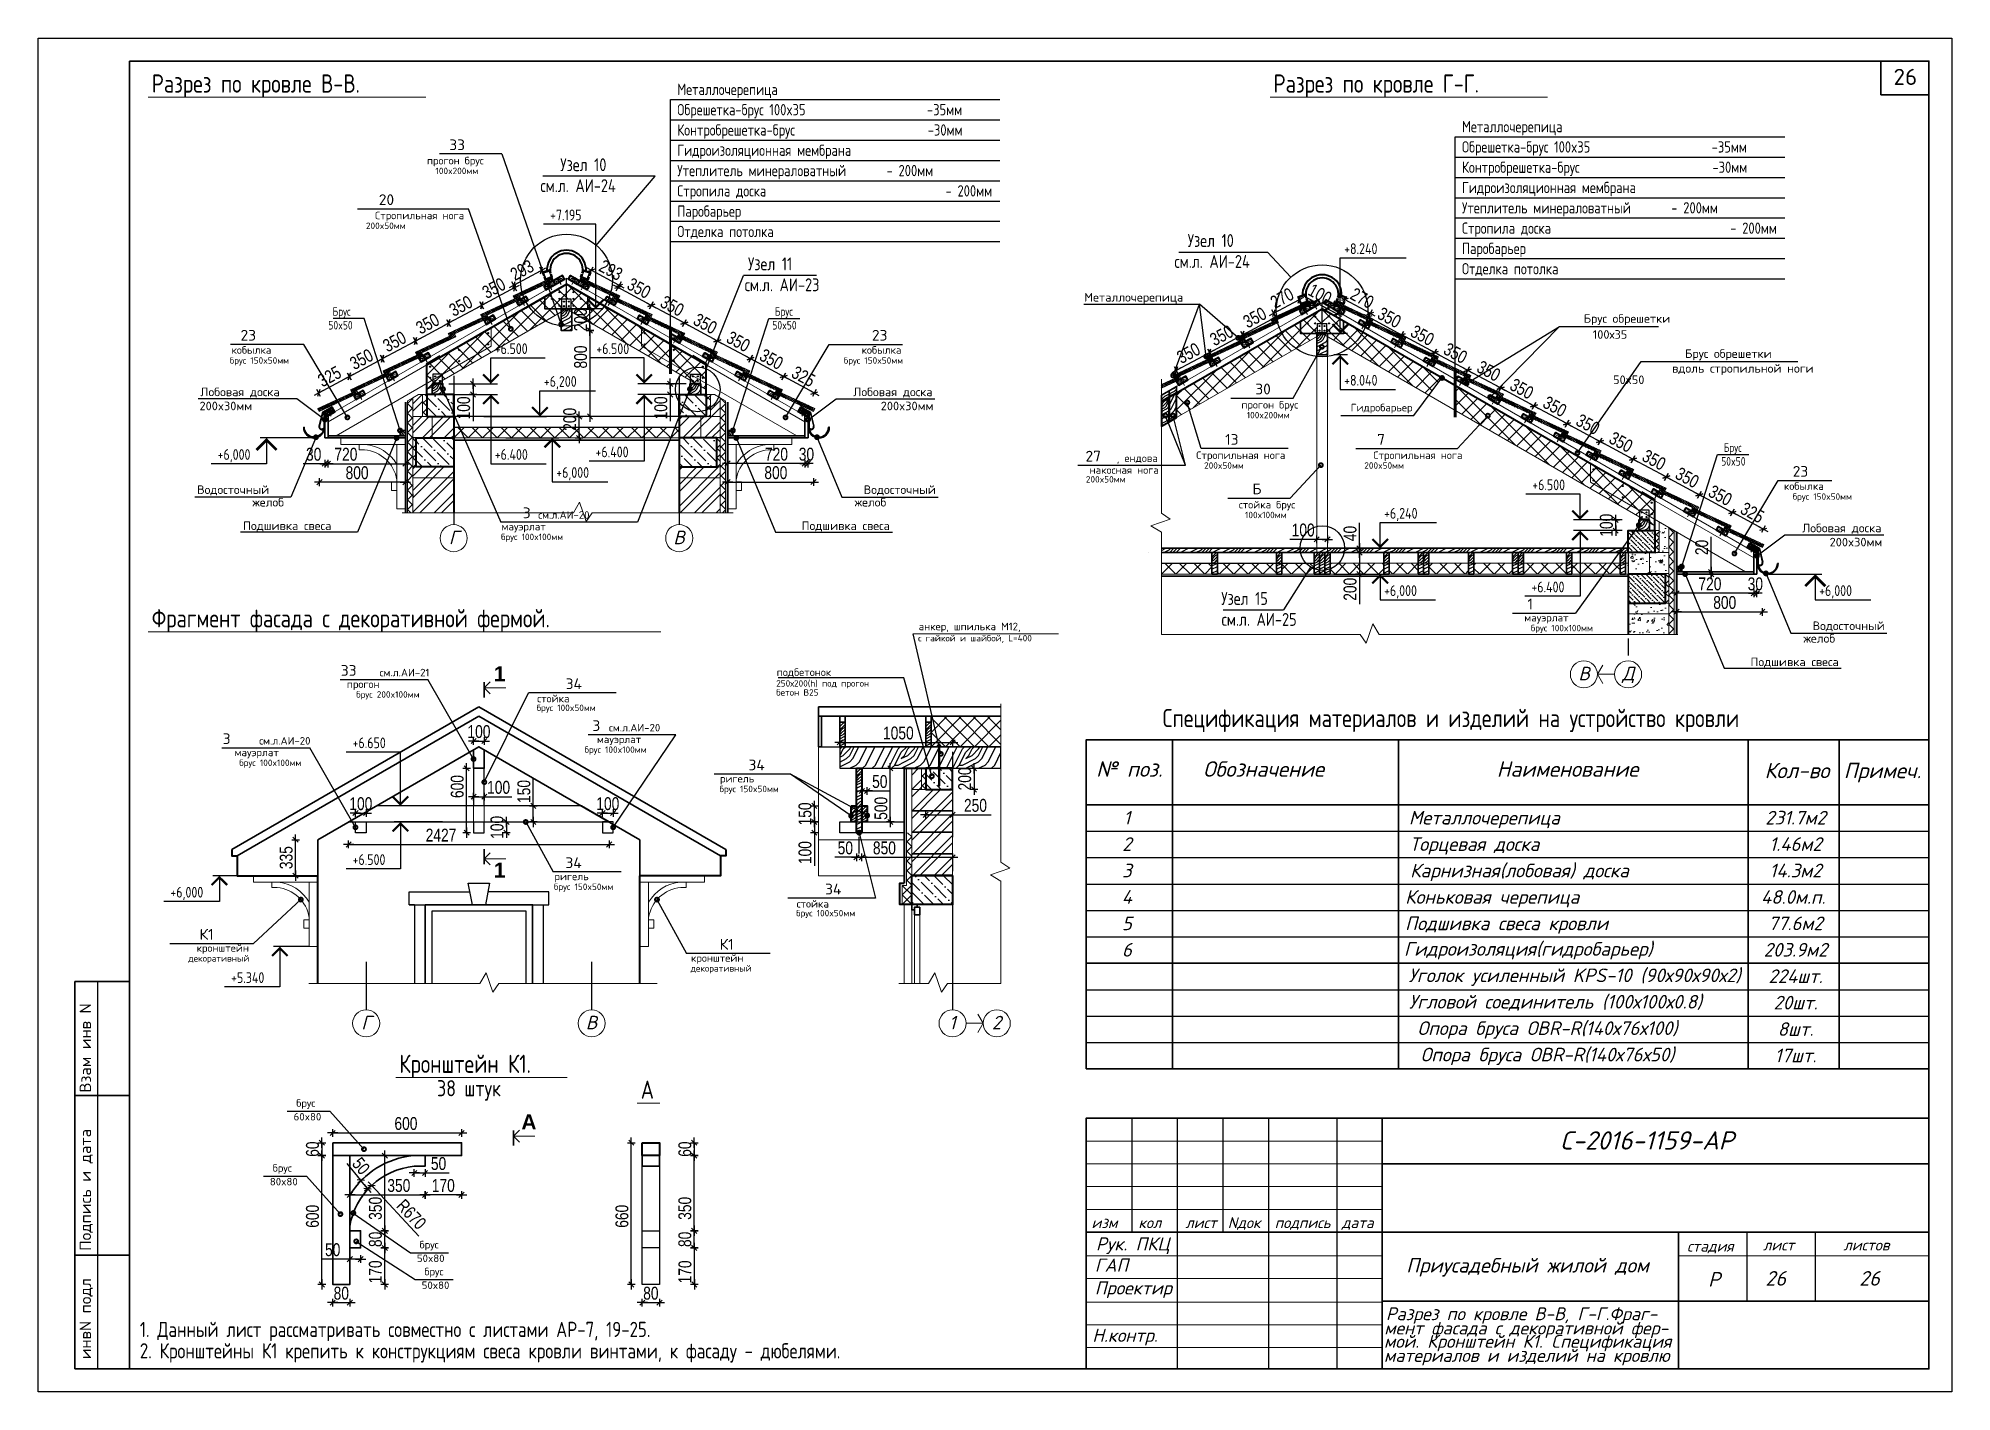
# Model space of a CAD drawing. Extents: x -12289450 to -10763036, y -7834513 to -6150123.
# Drawn here: x -10901740 to -10883920, y -7684862 to -7672261 of the extents above; entities that cross this region are included whole.
import ezdxf

# ---------------------------------------------------------------- set-up
doc = ezdxf.new("R2010")
doc.units = 0
doc.header["$LTSCALE"] = 25
doc.header["$PDMODE"] = 35
doc.linetypes.add('CENTER', pattern=[50.8, 31.75, -6.35, 6.35, -6.35])
doc.linetypes.add('HIDDEN', pattern=[9.525, 6.35, -3.175])
doc.layers.get('DefPoints').update_dxf_attribs({"color": 10, "lineweight": 30})
for name, color, linetype in [('001-ПЕРЕГОРОДКИ', 5, 'Continuous'), ('003-ТЕКСТ', 7, 'Continuous'), ('004-ВСПЛИНИИ', 15, 'Continuous'), ('005-РАЗМЕРЫ', 252, 'Continuous'), ('008-ШТРИХОВКА', 252, 'Continuous'), ('014-ОСИ', 251, 'CENTER'), ('1рамка1', 7, 'Continuous'), ('Annotation - Text', 7, 'Continuous'), ('ArchiCAD', 7, 'Continuous'), ('EEE', 7, 'Continuous'), ('kassa', 7, 'Continuous'), ('Крыши', 7, 'Continuous'), ('Новое', 51, 'Continuous'), ('Примечания', 7, 'Continuous')]:
    doc.layers.add(name, color=color, linetype=linetype)
for name, color, linetype, lineweight in [('RAZMER', 7, 'Continuous', 9), ('Двери демонтаж', 15, 'Continuous', 9), ('Перегор', 4, 'Continuous', 20), ('Стена', 7, 'Continuous', 5), ('СТЕНЫ', 5, 'Continuous', 40), ('тонкий', 114, 'Continuous', 20), ('ФУНДАМЕНТ', 5, 'Continuous', 30), ('Штрих', 9, 'Continuous', 13), ('штриховка', 252, 'Continuous', 9)]:
    doc.layers.add(name, color=color, linetype=linetype, lineweight=lineweight)
doc.layers.add('Окна ArchiCAD_Ном._пера__3', color=7, linetype='Continuous', lineweight=15, true_color=0xff6600)
doc.styles.add('gismo', font='isocpeui.ttf')
doc.styles.add('GOST 2.304', font='cs_gost2304.shx')
doc.styles.add('ROMANT', font='romant.shx', dxfattribs={"height": 2})
doc.styles.add('SIMP701', font='simplex701.shx')
doc.styles.get("Standard").update_dxf_attribs({"font": 'arial.ttf'})
doc.styles.add('TXT0', font='txt', dxfattribs={"width": 0.8})
doc.styles.add('СГЕНЕРИР_СТИЛЬ_1', font='arialbd.ttf')
doc.dimstyles.new('Копия 3 РАЗМЕРЫ 3', dxfattribs={"dimscale": 30, "dimtxt": 4, "dimasz": 0.08, "dimexe": 0, "dimexo": 0, "dimgap": 0.9, "dimtad": 1, "dimdec": 0, "dimzin": 0, "dimdsep": 46, "dimtxsty": 'TXT0', "dimblk1": 'A8MITTA', "dimblk2": 'A8MITTA', "dimsah": 1, "dimcen": 0.3, "dimse1": 1, "dimse2": 1, "dimadec": 0, "dimazin": 0, "dimtp": 6, "dimtm": 6, "dimtfac": 1, "dimtdec": 0, "dimtofl": 0, "dimtmove": 0, "dimatfit": 3, "dimldrblk": 'A8MITTA', "dimfxl": 0, "dimtolj": 1, "dimtzin": 0, "dimarcsym": 0})
pattern_1 = [(45, (-10898300.977, -7679882.51), (-44.9013, 44.9013), []), (135, (-10898300.977, -7679882.51), (-44.9013, -44.9013), [])]
pattern_2 = [(45, (-10898250.98, -7678897.52), (-101.028, 101.028), []), (45, (-10898183.63, -7678897.52), (-101.028, 101.028), [])]
pattern_3 = [(135, (-10898250.98, -7676252.516), (-123.4785, 33.676), [158.75, -31.75, 0, -31.75])]
pattern_4 = [(0, (776085.1, -568262.77), (300, 300), [15, -285]), (90, (776205.1, -568157.77), (-300, 300), [30, -270]), (45, (776145.11, -568187.77), (3e-14, 300), [21.21, -63.63, 21.21, -42.42, 148.5, -127.2940687]), (45, (776070.11, -568277.77), (3e-14, 300), [21.213, -42.426, 21.213, -339.4120686]), (45, (776175.11, -568247.77), (3e-14, 300), [21.213, -403.0510686]), (45, (776205.11, -568262.77), (3e-14, 300), [21.213, -403.0510686]), (45, (776160.11, -568232.77), (3e-14, 300), [21.213, -403.0510686]), (45, (776145.11, -568217.77), (3e-14, 300), [42.426, -381.8380686]), (45, (776220.11, -567992.77), (3e-14, 300), [42.426, -381.8380686]), (45, (776115.11, -568202.77), (3e-14, 300), [84.852, -339.4120686]), (45, (776100.11, -568187.77), (3e-14, 300), [84.852, -339.4120686]), (45, (776295.11, -568097.77), (3e-14, 300), [84.852, -339.4120686]), (45, (776085.11, -568157.77), (3e-14, 300), [63.6396, -360.6244686]), (45, (776025.11, -568112.77), (3e-14, 300), [63.6396, -360.6244686]), (45, (776055.11, -568142.77), (3e-14, 300), [63.6396, -360.6244686]), (45, (776250.11, -568052.77), (3e-14, 300), [106.06602, -318.1980486]), (45, (776220.11, -568037.77), (3e-14, 300), [106.06602, -318.1980486]), (45, (776250.11, -568112.77), (3e-14, 300), [148.492424, -275.7716445]), (26.5650512, (776115.11, -568232.77), (300, 1e-07), [33.541017, -637.279374]), (26.5650512, (776175.11, -568142.77), (300, 1e-07), [33.541017, -637.279374]), (26.5650512, (776160.11, -568172.77), (300, 1e-07), [33.541017, -637.279374]), (26.5650512, (776100.11, -568262.77), (300, 1e-07), [67.08204, -603.738353]), (26.5650512, (776160.11, -568127.77), (300, 1e-07), [100.623059, -570.197334]), (26.5650512, (776130.11, -568112.77), (300, 1e-07), [134.1640785, -536.6563146]), (26.5650512, (776100.11, -568097.77), (300, 1e-07), [134.1640785, -536.6563146]), (26.5650512, (776055.11, -568007.77), (300, 1e-07), [134.1640785, -536.6563146]), (26.5650512, (776055.11, -568037.77), (300, 1e-07), [167.7051, -503.115293]), (26.5650512, (776070.11, -568067.77), (300, 1e-07), [167.7051, -503.115293]), (63.4349488, (776175.11, -568187.77), (2e-08, 300), [33.541017, -637.279374]), (63.4349488, (776130.11, -568217.77), (2e-08, 300), [33.541017, -637.279374]), (63.4349488, (776085.11, -568262.77), (2e-08, 300), [67.08204, -603.738353]), (63.4349488, (776175.11, -568217.77), (2e-08, 300), [67.08204, -603.738353]), (63.4349488, (776055.11, -568277.77), (2e-08, 300), [100.623059, -570.197334]), (63.4349488, (776025.11, -568277.77), (2e-08, 300), [134.1640785, -536.6563146]), (63.4349488, (776295.11, -568262.77), (2e-08, 300), [134.1640785, -536.6563146]), (63.4349488, (776190.11, -568232.77), (2e-08, 300), [134.1640785, -536.6563146]), (63.4349488, (776250.11, -568262.77), (2e-08, 300), [167.7051, -503.115293]), (63.4349488, (776220.11, -568247.77), (2e-08, 300), [167.7051, -503.115293])]
pattern_5 = [(135, (-10898120.99, -7675782.51), (-123.4785, 33.676), [158.75, -31.75, 0, -31.75])]
pattern_6 = [(0, (776085.1, -568262.77), (300, 300), [15, -285]), (90, (776205.1, -568157.77), (-300, 300), [30, -270]), (45, (776145.11, -568187.77), (3e-14, 300), [21.21, -63.63, 21.21, -42.42, 148.5, -127.2940687]), (45, (776070.11, -568277.77), (3e-14, 300), [21.213, -42.426, 21.213, -339.4120686]), (45, (776175.11, -568247.77), (3e-14, 300), [21.213, -403.0510686]), (45, (776205.11, -568262.77), (3e-14, 300), [21.213, -403.0510686]), (45, (776160.11, -568232.77), (3e-14, 300), [21.213, -403.0510686]), (45, (776145.11, -568217.77), (3e-14, 300), [42.426, -381.8380686]), (45, (776220.11, -567992.77), (3e-14, 300), [42.426, -381.8380686]), (45, (776115.11, -568202.77), (3e-14, 300), [84.852, -339.4120686]), (45, (776100.11, -568187.77), (3e-14, 300), [84.852, -339.4120686]), (45, (776295.11, -568097.77), (3e-14, 300), [84.852, -339.4120686]), (45, (776085.11, -568157.77), (3e-14, 300), [63.6396, -360.6244686]), (45, (776025.11, -568112.77), (3e-14, 300), [63.6396, -360.6244686]), (45, (776055.11, -568142.77), (3e-14, 300), [63.6396, -360.6244686]), (45, (776250.11, -568052.77), (3e-14, 300), [106.06602, -318.1980486]), (45, (776220.11, -568037.77), (3e-14, 300), [106.06602, -318.1980486]), (45, (776250.11, -568112.77), (3e-14, 300), [148.492424, -275.7716445]), (26.5650512, (776115.11, -568232.77), (300, 1e-07), [33.541017, -637.279374]), (26.5650512, (776175.11, -568142.77), (300, 1e-07), [33.541017, -637.279374]), (26.5650512, (776160.11, -568172.77), (300, 1e-07), [33.541017, -637.279374]), (26.5650512, (776100.11, -568262.77), (300, 1e-07), [67.08204, -603.738353]), (26.5650512, (776160.11, -568127.77), (300, 1e-07), [100.623059, -570.197334]), (26.5650512, (776130.11, -568112.77), (300, 1e-07), [134.1640785, -536.6563146]), (26.5650512, (776100.11, -568097.77), (300, 1e-07), [134.1640785, -536.6563146]), (26.5650512, (776055.11, -568007.77), (300, 1e-07), [134.1640785, -536.6563146]), (26.5650512, (776055.11, -568037.77), (300, 1e-07), [167.7051, -503.115293]), (26.5650512, (776070.11, -568067.77), (300, 1e-07), [167.7051, -503.115293]), (63.4349488, (776175.11, -568187.77), (2e-08, 300), [33.541017, -637.279374]), (63.4349488, (776130.11, -568217.77), (2e-08, 300), [33.541017, -637.279374]), (63.4349488, (776085.11, -568262.77), (2e-08, 300), [67.08204, -603.738353]), (63.4349488, (776175.11, -568217.77), (2e-08, 300), [67.08204, -603.738353]), (63.4349488, (776055.11, -568277.77), (2e-08, 300), [100.623059, -570.197334]), (63.4349488, (776025.11, -568277.77), (2e-08, 300), [134.1640785, -536.6563146]), (63.4349488, (776295.11, -568262.77), (2e-08, 300), [134.1640785, -536.6563146]), (63.4349488, (776190.11, -568232.77), (2e-08, 300), [134.1640785, -536.6563146]), (63.4349488, (776250.11, -568262.77), (2e-08, 300), [167.7051, -503.115293]), (63.4349488, (776220.11, -568247.77), (2e-08, 300), [167.7051, -503.115293])]
pattern_7 = [(45, (-11285695.65, -7024900.356), (-44.9012806, 44.9012806), []), (135, (-11285695.65, -7024900.356), (-44.9012806, -44.9012806), [])]
pattern_8 = [(130, (-22645778.571, -661403.246), (9.728764428, 8.163402643), [])]
pattern_9 = [(130, (-22645475.462, -661578.246), (9.728764428, 8.163402643), [])]
pattern_10 = [(130, (-22645172.353, -661753.246), (9.728764428, 8.163402643), [])]
pattern_11 = [(180, (-23386738.73, -907313.07), (-100, 100), [5, -95]), (90, (-23386778.73, -907278.07), (100, 100), [10, -90]), (135, (-23386758.73, -907288.07), (5e-15, 100), [7.07, -21.21, 7.07, -14.14, 49.5, -42.43135623]), (135, (-23386733.73, -907318.07), (5e-15, 100), [7.071, -14.142, 7.071, -113.1373562]), (135, (-23386768.73, -907308.07), (5e-15, 100), [7.071, -134.3503562]), (135, (-23386778.73, -907313.07), (5e-15, 100), [7.071, -134.3503562]), (135, (-23386763.73, -907303.07), (5e-15, 100), [7.071, -134.3503562]), (135, (-23386758.73, -907298.07), (5e-15, 100), [14.142, -127.2793562]), (135, (-23386783.73, -907223.07), (5e-15, 100), [14.142, -127.2793562]), (135, (-23386748.73, -907293.07), (5e-15, 100), [28.284, -113.1373562]), (135, (-23386743.73, -907288.07), (5e-15, 100), [28.284, -113.1373562]), (135, (-23386808.73, -907258.07), (5e-15, 100), [28.284, -113.1373562]), (135, (-23386738.73, -907278.07), (5e-15, 100), [21.2132, -120.2081562]), (135, (-23386718.73, -907263.07), (5e-15, 100), [21.2132, -120.2081562]), (135, (-23386728.73, -907273.07), (5e-15, 100), [21.2132, -120.2081562]), (135, (-23386793.73, -907243.07), (5e-15, 100), [35.35534, -106.0660162]), (135, (-23386783.73, -907238.07), (5e-15, 100), [35.35534, -106.0660162]), (135, (-23386793.73, -907263.07), (5e-15, 100), [49.4974746, -91.9238815]), (153.4349488, (-23386748.73, -907303.073), (-100, 4e-08), [11.180339, -212.426458]), (153.4349488, (-23386768.73, -907273.073), (-100, 4e-08), [11.180339, -212.426458]), (153.4349488, (-23386763.73, -907283.073), (-100, 4e-08), [11.180339, -212.426458]), (153.4349488, (-23386743.73, -907313.073), (-100, 4e-08), [22.36068, -201.2461177]), (153.4349488, (-23386763.73, -907268.073), (-100, 4e-08), [33.5410196, -190.0657781]), (153.4349488, (-23386753.73, -907263.073), (-100, 4e-08), [44.7213595, -178.8854382]), (153.4349488, (-23386743.73, -907258.073), (-100, 4e-08), [44.7213595, -178.8854382]), (153.4349488, (-23386728.73, -907228.073), (-100, 4e-08), [44.7213595, -178.8854382]), (153.4349488, (-23386728.73, -907238.073), (-100, 4e-08), [55.9017, -167.7050977]), (153.4349488, (-23386733.73, -907248.073), (-100, 4e-08), [55.9017, -167.7050977]), (116.56505118, (-23386768.73, -907288.073), (-5e-09, 100), [11.180339, -212.426458]), (116.56505118, (-23386753.73, -907298.073), (-5e-09, 100), [11.180339, -212.426458]), (116.56505118, (-23386738.73, -907313.073), (-5e-09, 100), [22.36068, -201.2461177]), (116.56505118, (-23386768.73, -907298.073), (-5e-09, 100), [22.36068, -201.2461177]), (116.56505118, (-23386728.73, -907318.073), (-5e-09, 100), [33.5410196, -190.0657781]), (116.56505118, (-23386718.73, -907318.073), (-5e-09, 100), [44.7213595, -178.8854382]), (116.56505118, (-23386808.73, -907313.073), (-5e-09, 100), [44.7213595, -178.8854382]), (116.56505118, (-23386773.73, -907303.073), (-5e-09, 100), [44.7213595, -178.8854382]), (116.56505118, (-23386793.73, -907313.073), (-5e-09, 100), [55.9017, -167.7050977]), (116.56505118, (-23386783.73, -907308.073), (-5e-09, 100), [55.9017, -167.7050977])]
pattern_12 = [(165, (-24538691.54, -8483603.82), (-106.0660172, 183.7117307), [7.5, -142.5]), (75, (-24538735.9, -8483537.58), (183.7117307, 106.0660172), [15, -135]), (120, (-24538710.81, -8483559.83), (38.8228568, 144.88887395), [10.605, -31.815, 10.605, -21.21, 74.25, -63.64703434]), (120, (-24538686.23, -8483613), (38.8228568, 144.88887395), [10.6065, -21.213, 10.6065, -169.7060343]), (120, (-24538733.06, -8483584.93), (38.8228568, 144.88887395), [10.6065, -201.5255343]), (120, (-24538749.49, -8483588.29), (38.8228568, 144.88887395), [10.6065, -201.5255343]), (120, (-24538723.88, -8483579.62), (38.8228568, 144.88887395), [10.6065, -201.5255343]), (120, (-24538714.69, -8483574.32), (38.8228568, 144.88887395), [21.213, -190.9190343]), (120, (-24538721.8, -8483455.95), (38.8228568, 144.88887395), [21.213, -190.9190343]), (120, (-24538698.26, -8483570.96), (38.8228568, 144.88887395), [42.426, -169.7060343]), (120, (-24538689.08, -8483565.65), (38.8228568, 144.88887395), [42.426, -169.7060343]), (120, (-24538771.61, -8483496.95), (38.8228568, 144.88887395), [42.426, -169.7060343]), (120, (-24538677.95, -8483553.11), (38.8228568, 144.88887395), [31.8198, -180.3122343]), (120, (-24538643.15, -8483539.14), (38.8228568, 144.88887395), [31.8198, -180.3122343]), (120, (-24538661.52, -8483549.74), (38.8228568, 144.88887395), [31.8198, -180.3122343]), (120, (-24538744.05, -8483481.04), (38.8228568, 144.88887395), [53.03301, -159.0990243]), (120, (-24538727.62, -8483477.68), (38.8228568, 144.88887395), [53.03301, -159.0990243]), (120, (-24538751.81, -8483510.02), (38.8228568, 144.88887395), [74.2462119, -137.8858222]), (138.4349488, (-24538702.14, -8483585.446), (-144.88887393, 38.82285682), [16.7705085, -318.639687]), (138.4349488, (-24538719.474, -8483534.215), (-144.88887393, 38.82285682), [16.7705085, -318.639687]), (138.4349488, (-24538716.11, -8483550.645), (-144.88887393, 38.82285682), [16.7705085, -318.639687]), (138.4349488, (-24538698.78, -8483601.876), (-144.88887393, 38.82285682), [33.54102, -301.8691765]), (138.4349488, (-24538710.29, -8483528.91), (-144.88887393, 38.82285682), [50.3115294, -285.0986671]), (138.4349488, (-24538693.86, -8483525.55), (-144.88887393, 38.82285682), [67.0820392, -268.3281573]), (138.4349488, (-24538677.43, -8483522.19), (-144.88887393, 38.82285682), [67.0820392, -268.3281573]), (138.4349488, (-24538644.05, -8483484.544), (-144.88887393, 38.82285682), [67.0820392, -268.3281573]), (138.4349488, (-24538647.93, -8483499.03), (-144.88887393, 38.82285682), [83.85255, -251.5576465]), (138.4349488, (-24538659.06, -8483511.58), (-144.88887393, 38.82285682), [83.85255, -251.5576465]), (101.5650512, (-24538725.3, -8483555.95), (38.82285676, 144.88887395), [16.7705085, -318.639687]), (101.5650512, (-24538707.447, -8483576.26), (38.82285676, 144.88887395), [16.7705085, -318.639687]), (101.5650512, (-24538691.54, -8483603.82), (38.82285676, 144.88887395), [33.54102, -301.8691765]), (101.5650512, (-24538729.18, -8483570.44), (38.82285676, 144.88887395), [33.54102, -301.8691765]), (101.5650512, (-24538678.99, -8483614.944), (38.82285676, 144.88887395), [50.3115294, -285.0986671]), (101.5650512, (-24538664.5, -8483618.826), (38.82285676, 144.88887395), [67.0820392, -268.3281573]), (101.5650512, (-24538792.96, -8483576.64), (38.82285676, 144.88887395), [67.0820392, -268.3281573]), (101.5650512, (-24538738.366, -8483575.74), (38.82285676, 144.88887395), [67.0820392, -268.3281573]), (101.5650512, (-24538771.226, -8483582.465), (38.82285676, 144.88887395), [83.85255, -251.5576465]), (101.5650512, (-24538754.796, -8483579.1), (38.82285676, 144.88887395), [83.85255, -251.5576465])]
pattern_13 = [(130, (-22646081.68, -661228.246), (9.728764428, 8.163402643), [])]
pattern_14 = [(130, (-22646384.789, -661053.246), (9.728764428, 8.163402643), [])]
pattern_15 = [(130, (-22646687.897, -660878.246), (9.728764428, 8.163402643), [])]
pattern_16 = [(130, (-22646991.006, -660703.246), (9.728764428, 8.163402643), [])]
pattern_17 = [(135, (32807.712, 2853.85), (-61.73926083, 16.83798023), [79.375, -15.875, 0, -15.875])]
pattern_18 = [(130, (-22645960.42, -661620.611), (9.728764428, 8.163402643), [])]
pattern_19 = [(130, (-22646263.529, -661445.611), (9.728764428, 8.163402643), [])]
pattern_20 = [(130, (-22646566.637, -661270.611), (9.728764428, 8.163402643), [])]
pattern_21 = [(130, (-22646869.746, -661095.611), (9.728764428, 8.163402643), [])]
pattern_22 = [(130, (-22647172.855, -660920.611), (9.728764428, 8.163402643), [])]

msp = doc.modelspace()

# ---------------------------------------------------------------- texts
at = {"lineweight": 25, "ltscale": 20, "style": 'GOST 2.304'}
for s, p in [('Брус', (-10898999.3, -7674844.6)), ('Брус', (-10894880.6, -7674844.6)), ('50x50', (-10899038.3, -7674972.8)), ('50x50', (-10894903.7, -7674972.8)), ('Брус', (-10886043.8, -7676112)), ('50x50', (-10886066.9, -7676240.2))]:
    msp.add_text(s, height=80, dxfattribs=at).set_placement(p)
at = {"insert": (-10884461.8, -7672545.6), "char_height": 150, "width": 453.455, "attachment_point": 1}
msp.add_mtext('{\\Fsimplex|c0;26}', dxfattribs=at)
at = {"layer": '003-ТЕКСТ', "lineweight": 30, "style": 'SIMP701'}
for s, p in [('Взам инв N', (-10901248.6, -7682077.3)), ('Подпись и дата', (-10901248.6, -7683551.2)), ('инвN подл', (-10901248.6, -7684560.1))]:
    msp.add_text(s, height=106.07, rotation=90, dxfattribs=at).set_placement(p)
at = {"layer": 'Annotation - Text', "color": 0, "lineweight": 25}
for s, height, style, p in [('Разрез по кровле В-В.', 169.714, 'GOST 2.304', (-10900683.2, -7672767.6)), ('Разрез по кровле Г-Г.', 169.714, 'GOST 2.304', (-10890236.5, -7672767.6)), ('Узел 10', 120, 'GOST 2.304', (-10896878.2, -7673498.6)), ('см.л. АИ-24', 120, 'GOST 2.304', (-10897063.2, -7673693.4)), ('Узел 10', 120, 'GOST 2.304', (-10891035.1, -7674204.5)), ('Узел 11', 120, 'GOST 2.304', (-10895130.1, -7674421.5)), ('см.л. АИ-24', 120, 'GOST 2.304', (-10891158.7, -7674399.3)), ('см.л. АИ-23', 120, 'GOST 2.304', (-10895161.9, -7674616.4)), ('Узел 15', 120, 'GOST 2.304', (-10890722.6, -7677537.1)), ('Фрагмент фасада с декоративной фермой.', 169.714, 'GOST 2.304', (-10900683.2, -7677745.8)), ('см.л. АИ-25', 120, 'GOST 2.304', (-10890720.1, -7677731.9)), ('Спецификация материалов и изделий на устройство кровли', 169.714, 'GOST 2.304', (-10891268.8, -7678674.9)), ('Кронштейн К1.', 169.714, 'GOST 2.304', (-10898377.6, -7681894)), ('38 штук', 150, 'GOST 2.304', (-10898026.2, -7682112)), ('А', 169.7, 'GOST 2.304', (-10896129.1, -7682134.5)), ('С-2016-1159-АР', 170.065, 'gismo', (-10887565.2, -7682607.8)), ('Nдок', 102.04, 'gismo', (-10890662.2, -7683339.5)), ('изм', 102.04, 'gismo', (-10891931.7, -7683339.5)), ('кол', 102.04, 'gismo', (-10891494.6, -7683339.5)), ('лист', 102.04, 'gismo', (-10891057.6, -7683339.5)), ('подпись', 102.04, 'gismo', (-10890225.1, -7683339.5)), ('дата', 102.04, 'gismo', (-10889600.7, -7683339.5)), ('Рук. ПКЦ', 122.45, 'gismo', (-10891890.1, -7683547.5)), ('стадия', 102.04, 'gismo', (-10886385.3, -7683557.9)), ('лист', 102.04, 'gismo', (-10885677.7, -7683547.5)), ('листов', 102.04, 'gismo', (-10884928.4, -7683547.5)), ('ГАП', 122.45, 'gismo', (-10891900.5, -7683745)), ('Приусадебный жилой дом', 136.052, 'gismo', (-10889000.8, -7683753.2)), ('Р', 136.1, 'gismo', (-10886188.9, -7683884.3)), ('26', 136.05, 'gismo', (-10885655, -7683874.9)), ('26', 136.05, 'gismo', (-10884781.4, -7683874.9)), ('Проектир', 122.45, 'gismo', (-10891900.5, -7683957.2)), ('Разрез по кровле В-В, Г-Г.Фраг-', 120, 'gismo', (-10889189.7, -7684196.7)), ('1. Данный лист рассматривать совместно с листами АР-7, 19-25.', 141.429, 'GOST 2.304', (-10900794, -7684353.1)), ('Н.контр.', 122.45, 'gismo', (-10891923.8, -7684398.4)), (' мент фасада с декоративной фер-', 120, 'gismo', (-10889281.5, -7684329.7)), ('2. Кронштейны К1 крепить к конструкциям свеса кровли винтами, к фасаду - дюбелями.', 141.429, 'GOST 2.304', (-10900794, -7684552.2)), ('мой. Кронштейн К1. Cпецификация', 120, 'gismo', (-10889207.9, -7684453.6)), ('материалов и изделий на кровлю', 120, 'gismo', (-10889207.9, -7684585))]:
    msp.add_text(s, height=height, dxfattribs=dict(at, style=style)).set_placement(p)
at = {"layer": 'Annotation - Text', "color": 0, "lineweight": 25, "char_height": 126, "attachment_point": 2, "style": 'gismo'}
for s, insert in [('Г', (-10897869, -7676845.4)), ('В', (-10895772.9, -7676845.4)), ('В', (-10887344, -7678112.8)), ('Д', (-10886932.2, -7678112.8)), ('Г', (-10898684.4, -7681362.5)), ('В', (-10896588.3, -7681362.5)), ('1', (-10893227.3, -7681362.5)), ('2', (-10892815.5, -7681362.5))]:
    msp.add_mtext(s, dxfattribs=dict(at, insert=insert))
at = {"layer": 'Annotation - Text', "color": 7, "linetype": 'Continuous', "lineweight": 0, "char_height": 140, "attachment_point": 2, "style": 'СГЕНЕРИР_СТИЛЬ_1'}
for s, insert in [('1', (-10897443.2, -7678108.2)), ('1', (-10897443.2, -7679936.3)), ('A', (-10897170.7, -7682280.9))]:
    msp.add_mtext(s, dxfattribs=dict(at, insert=insert))
at = {"layer": 'ArchiCAD', "linetype": 'Continuous', "lineweight": 30, "attachment_point": 2}
for s, insert, char_height in [('{\\fISOCPEUR|b1|i1|c204|p34;№ поз.}', (-10891578.9, -7678992.8), 143.914), ('{\\fISOCPEUR|b1|i1|c204|p34;Обозначение}', (-10890328.9, -7678992.8), 143.914), ('{\\fISOCPEUR|b1|i1|c204|p34;Наименование}', (-10887497.9, -7678992.8), 143.914), ('{\\fISOCPEUR|b1|i1|c204|p34;Кол-во}', (-10885362, -7679006.4), 143.914), ('{\\fISOCPEUR|b1|i1|c204|p34;Примеч.}', (-10884565.6, -7679006.4), 143.914), ('{\\fISOCPEUR|b1|i1|c0|p34;1}', (-10891601.6, -7679454.4), 126.983), ('{\\fISOCPEUR|b1|i1|c204|p34;Металлочерепица}', (-10888272.7, -7679454.4), 126.983), ('{\\fISOCPEUR|b1|i1|c0|p34;231.7\\fISOCPEUR|b1|i1|c204|p34;м2}', (-10885374.7, -7679454.4), 126.983), ('{\\fISOCPEUR|b1|i1|c0|p34;2}', (-10891601.6, -7679700.4), 126.983), ('{\\fISOCPEUR|b1|i1|c204|p34;Торцевая доска}', (-10888365, -7679700.4), 126.983), ('{\\fISOCPEUR|b1|i1|c0|p34;1.46\\fISOCPEUR|b1|i1|c204|p34;м2}', (-10885374.7, -7679700.4), 126.983), ('{\\fISOCPEUR|b1|i1|c0|p34;3}', (-10891601.6, -7679946.4), 126.983), ('{\\fISOCPEUR|b1|i1|c204|p34;Карнизная(лобовая) доска}', (-10887946.1, -7679946.4), 126.983), ('{\\fISOCPEUR|b1|i1|c0|p34;14.3\\fISOCPEUR|b1|i1|c204|p34;м2}', (-10885374.7, -7679946.4), 126.983), ('{\\fISOCPEUR|b1|i1|c0|p34;4}', (-10891601.6, -7680192.3), 126.983), ('{\\fISOCPEUR|b1|i1|c204|p34;Коньковая черепица}', (-10888199.7, -7680192.3), 126.983), ('{\\fISOCPEUR|b1|i1|c0|p34;48.0\\fISOCPEUR|b1|i1|c204|p34;м.п.}', (-10885396.3, -7680192.9), 126.983), ('{\\fISOCPEUR|b1|i1|c0|p34;5}', (-10891601.6, -7680438.3), 126.983), ('{\\fISOCPEUR|b1|i1|c204|p34;Подшивка свеса кровли}', (-10888065.9, -7680438.3), 126.983), ('{\\fISOCPEUR|b1|i1|c0|p34;77.6\\fISOCPEUR|b1|i1|c204|p34;м2}', (-10885374.7, -7680438.3), 126.983), ('{\\fISOCPEUR|b1|i1|c0|p34;6}', (-10891601.6, -7680684.3), 126.983), ('{\\fISOCPEUR|b1|i1|c204|p34;Гидроизоляция(гидробарьер)}', (-10887863.7, -7680676.1), 126.983), ('{\\fISOCPEUR|b1|i1|c0|p34;203.9\\fISOCPEUR|b1|i1|c204|p34;м2}', (-10885374.7, -7680684.3), 126.983), ('{\\fISOCPEUR|b1|i1|c204|p34;Уголок усиленный KPS-10 (90х90х90х2)}', (-10887432.3, -7680922.1), 126.983), ('{\\fISOCPEUR|b1|i1|c0|p34;224\\fISOCPEUR|b1|i1|c204|p34;шт.}', (-10885374.7, -7680930.3), 126.983), ('{\\fISOCPEUR|b1|i1|c204|p34;Угловой соединитель (100х100х0.8)}', (-10887610.8, -7681168.1), 126.983), ('{\\fISOCPEUR|b1|i1|c0|p34;20\\fISOCPEUR|b1|i1|c204|p34;шт.}', (-10885374.7, -7681176.3), 126.983), ('{\\fISOCPEUR|b1|i1|c204|p34;Опора бруса О\\fISOCPEUR|b1|i1|c0|p34;BR-R\\fISOCPEUR|b1|i1|c204|p34;(140х76х100)}', (-10887684.8, -7681414.1), 126.9829), ('{\\fISOCPEUR|b1|i1|c0|p34;8\\fISOCPEUR|b1|i1|c204|p34;шт.}', (-10885374.7, -7681422.3), 126.983), ('{\\fISOCPEUR|b1|i1|c204|p34;Опора бруса О\\fISOCPEUR|b1|i1|c0|p34;BR-R\\fISOCPEUR|b1|i1|c204|p34;(140х76х\\fISOCPEUR|b1|i1|c0|p34;5\\fISOCPEUR|b1|i1|c204|p34;0)}', (-10887684.8, -7681660.1), 126.9829), ('{\\fISOCPEUR|b1|i1|c0|p34;17\\fISOCPEUR|b1|i1|c204|p34;шт.}', (-10885374.7, -7681668.3), 126.983)]:
    msp.add_mtext(s, dxfattribs=dict(at, insert=insert, char_height=char_height))
at = {"layer": 'Примечания', "linetype": 'Continuous', "lineweight": 25, "ltscale": 40, "style": 'GOST 2.304'}
for s, p in [('+7.195', (-10896974, -7673956.4)), ('+8.240', (-10889578.5, -7674270.6)), ('+6.500', (-10897488.7, -7675201.5)), ('+6.500', (-10896543.1, -7675201.5)), ('+8.040', (-10889578.5, -7675495.2)), ('+6,200', (-10897031.8, -7675506.5)), ('+6,000', (-10900070.2, -7676186.5)), ('+6.400', (-10897488.7, -7676186.2)), ('+6.400', (-10896550.6, -7676162.5)), ('+6,000', (-10896916.6, -7676354.3)), ('+6.500', (-10887827.2, -7676468.9)), ('+6,240', (-10889206.6, -7676733.9)), ('+6,000', (-10889206.6, -7677453.9)), ('+6.400', (-10887834.7, -7677419.8)), ('+6,000', (-10885154.9, -7677453.9)), ('+6.650', (-10898813.1, -7678871.1)), ('+6.500', (-10898813.1, -7679958.1)), ('+6,000', (-10900509.7, -7680261.8)), ('+5.340', (-10899944.3, -7681057))]:
    msp.add_text(s, height=100, dxfattribs=at).set_placement(p)
at = {"layer": 'Примечания', "color": 7}
for s, insert, char_height, attachment_point in [('\\A1;{\\Fsimplex|c204;прогон\\Fsimplex|c0; \\Fsimplex|c204;брус}', (-10898120.1, -7673409.8), 70, 4), ('\\A1;{\\Fsimplex|c0;100x200\\Fsimplex|c204;мм}', (-10898040.7, -7673496.2), 60, 4), ('\\A1;{\\Fsimplex|c204;Стропильная\\Fsimplex|c0; \\Fsimplex|c204;нога}', (-10897773.6, -7673920.6), 70, 6), ('\\A1;{\\Fsimplex|c0;200x50\\Fsimplex|c204;мм}', (-10898318.8, -7674006.9), 60, 6), ('\\A1;{\\Fsimplex|c204;Металлочерепица}', (-10891999.1, -7674683.9), 80, 4), ('\\A1;{\\Fsimplex|c204;Брус обрешетки}', (-10886541.1, -7674881.4), 80, 6), ('\\A1;{\\Fsimplex|c0;100\\Fsimplex|c204;х35}', (-10886941.4, -7675018.9), 80, 6), ('\\A1;{\\Fsimplex|c204;кобылка}', (-10899940.3, -7675163.2), 70, 4), ('\\A1;{\\Fsimplex|c204;кобылка}', (-10893701.6, -7675163.2), 70, 6), ('\\A1;{\\Fsimplex|c204;Брус обрешетки}', (-10885596.9, -7675208.1), 80, 6), ('\\A1;{\\Fsimplex|c204;брус \\Fsimplex|c0;150x50\\Fsimplex|c204;мм}', (-10899956.3, -7675269.1), 60, 4), ('\\A1;{\\Fsimplex|c204;брус \\Fsimplex|c0;150x50\\Fsimplex|c204;мм}', (-10893685.7, -7675269.1), 60, 6), ('\\A1;{\\Fsimplex|c204;вдоль стропильной ноги}', (-10885206.2, -7675345.7), 80, 6), ('\\A1;{\\Fsimplex|c204;Лобовая доска}', (-10900230.6, -7675560.1), 80, 4), ('\\A1;{\\Fsimplex|c204;Лобовая доска}', (-10893411.3, -7675560.1), 80, 6), ('\\A1;{\\Fsimplex|c0;50x50}', (-10886781.9, -7675440.6), 80, 6), ('\\A1;{\\Fsimplex|c0;200x30\\Fsimplex|c204;мм\\Ftxt|c204;  }', (-10900238.6, -7675684.7), 80, 4), ('\\A1;{\\Fsimplex|c0;200x30\\Fsimplex|c204;мм\\Ftxt|c204;  }', (-10893403.4, -7675684.7), 80, 6), ('\\A1;{\\Fsimplex|c204;прогон\\Fsimplex|c0; \\Fsimplex|c204;брус}', (-10890007.8, -7675683.3), 70, 6), ('\\A1;{\\Fsimplex|c0;100x200\\Fsimplex|c204;мм}', (-10890087.1, -7675769.7), 60, 6), ('\\A1;{\\Fsimplex|c204;Гидробарьер}', (-10888942.3, -7675709.2), 70, 6), ('\\A1;{\\Fsimplex|c204;Стропильная\\Fsimplex|c0; \\Fsimplex|c204;нога}', (-10890956.1, -7676152.7), 70, 4), ('\\A1;{\\Fsimplex|c204;Стропильная\\Fsimplex|c0; \\Fsimplex|c204;нога}', (-10888476.3, -7676152.7), 70, 6), ('\\A1;{\\Fsimplex|c204;накосная\\Fsimplex|c0; \\Fsimplex|c204;нога}', (-10891304.4, -7676281), 70, 6), ('\\A1;{\\Fsimplex|c0;, \\Fsimplex|c204;ендова}', (-10891314, -7676179), 70, 6), ('\\A1;{\\Fsimplex|c0;200x50\\Fsimplex|c204;мм}', (-10890882.7, -7676239.1), 60, 4), ('\\A1;{\\Fsimplex|c0;200x50\\Fsimplex|c204;мм}', (-10889021.5, -7676239.1), 60, 6), ('\\A1;{\\Fsimplex|c204;Водосточный}', (-10900260.6, -7676470.4), 80, 4), ('\\A1;{\\Fsimplex|c204;Водосточный}', (-10893381.3, -7676470.4), 80, 6), ('\\A1;{\\Fsimplex|c0;200x50\\Fsimplex|c204;мм}', (-10891614.2, -7676367.4), 60, 6), ('\\A1;{\\Fsimplex|c204;кобылка}', (-10885111.7, -7676430.6), 70, 6), ('\\A1;{\\Fsimplex|c204; желоб\\Ftxt|c204;  }', (-10899799.4, -7676581.1), 80, 4), ('\\A1;{\\Fsimplex|c204; желоб\\Ftxt|c204;  }', (-10893842.5, -7676581.1), 80, 6), ('\\A1;{\\Fsimplex|c204;стойка\\Fsimplex|c0; \\Fsimplex|c204;брус}', (-10890035.3, -7676613.2), 70, 6), ('\\A1;{\\Fsimplex|c204;брус \\Fsimplex|c0;150x50\\Fsimplex|c204;мм}', (-10884848.9, -7676536.5), 60, 6), ('\\A1;{\\Fsimplex|c204;Подшивка свеса}', (-10899832.9, -7676806.1), 80, 4), ('\\A1;{\\Fsimplex|c204;мауэрлат}', (-10897425.8, -7676817.2), 70, 4), ('\\A1;{\\Fsimplex|c204;см.л.АИ-20}', (-10897084.2, -7676699.5), 70, 4), ('\\A1;{\\Fsimplex|c204;Подшивка свеса}', (-10893809, -7676806.1), 80, 6), ('\\A1;{\\Fsimplex|c0;100x100\\Fsimplex|c204;мм}', (-10890114.7, -7676699.6), 60, 6), ('\\A1;{\\Fsimplex|c204;Лобовая доска}', (-10884574.5, -7676827.5), 80, 6), ('\\A1;{\\Fsimplex|c204;брус \\Fsimplex|c0;100x100\\Fsimplex|c204;мм}', (-10897430.2, -7676911.9), 60, 4), ('\\A1;{\\Fsimplex|c0;200x30\\Fsimplex|c204;мм\\Ftxt|c204;  }', (-10884566.6, -7676952.1), 80, 6), ('\\A1;{\\Fsimplex|c204;анкер\\Fsimplex|c0;,\\Fsimplex|c204; шпилька М12\\Fsimplex|c0;,\\Fsimplex|c204; }', (-10893541.4, -7677747.3), 70, 4), ('\\A1;{\\Fsimplex|c204;мауэрлат}', (-10887488.2, -7677665.8), 70, 6), ('\\A1;{\\Fsimplex|c204;Водосточный}', (-10884544.5, -7677737.7), 80, 6), ('\\A1;{\\Fsimplex|c204;с гайкой\\Fsimplex|c0; \\Fsimplex|c204;и шайбой\\Fsimplex|c0;, L=400}', (-10893546.2, -7677853.6), 60, 4), ('\\A1;{\\Fsimplex|c204;брус \\Fsimplex|c0;100x100\\Fsimplex|c204;мм}', (-10887261.8, -7677760.5), 60, 6), ('\\A1;{\\Fsimplex|c204; желоб\\Ftxt|c204;  }', (-10885005.7, -7677848.5), 80, 6), ('\\A1;{\\Fsimplex|c204;Подшивка свеса}', (-10884972.2, -7678073.5), 80, 6), ('\\A1;{\\Fsimplex|c204;см.л.АИ-21}', (-10898097.2, -7678166.6), 70, 6), ('\\A1;{\\Fsimplex|c204;250х200(\\Fsimplex|c0;h)\\Fsimplex|c204; под прогон}', (-10894867.7, -7678275.6), 60, 4), ('\\A1;{\\Fsimplex|c204;подбетонок }', (-10894862.9, -7678169.2), 70, 4), ('\\A1;{\\Fsimplex|c204;прогон}', (-10898561.7, -7678284.3), 70, 6), ('\\A1;{\\Fsimplex|c204;брус 2\\Fsimplex|c0;00x100\\Fsimplex|c204;мм}', (-10898189.5, -7678379), 60, 6), ('\\A1;{\\Fsimplex|c204;стойка}', (-10897093.8, -7678408.5), 70, 4), ('\\A1;{\\Fsimplex|c204;бетон В25}', (-10894867.7, -7678351.9), 60, 4), ('\\A1;{\\Fsimplex|c204;брус \\Fsimplex|c0;100x\\Fsimplex|c204;5\\Fsimplex|c0;0\\Fsimplex|c204;мм}', (-10897098.1, -7678503.3), 60, 4), ('\\A1;{\\Fsimplex|c204;см.л.АИ-20}', (-10899204.8, -7678802.3), 70, 6), ('\\A1;{\\Fsimplex|c204;мауэрлат}', (-10896537, -7678798.1), 70, 4), ('\\A1;{\\Fsimplex|c204;см.л.АИ-20}', (-10896425.5, -7678680.4), 70, 4), ('\\A1;{\\Fsimplex|c204;мауэрлат}', (-10899499.5, -7678920), 70, 6), ('\\A1;{\\Fsimplex|c204;брус \\Fsimplex|c0;100x100\\Fsimplex|c204;мм}', (-10896652.8, -7678892.8), 60, 4), ('\\A1;{\\Fsimplex|c204;брус \\Fsimplex|c0;100x100\\Fsimplex|c204;мм}', (-10899289.5, -7679014.8), 60, 6), ('\\A1;{\\Fsimplex|c204;ригель}', (-10895391.3, -7679163.9), 70, 4), ('\\A1;{\\Fsimplex|c204;брус \\Fsimplex|c0;1\\Fsimplex|c204;5\\Fsimplex|c0;0x\\Fsimplex|c204;5\\Fsimplex|c0;0\\Fsimplex|c204;мм}', (-10895395.7, -7679258.7), 60, 4), ('\\A1;{\\Fsimplex|c204;брус \\Fsimplex|c0;1\\Fsimplex|c204;5\\Fsimplex|c0;0x\\Fsimplex|c204;5\\Fsimplex|c0;0\\Fsimplex|c204;мм}', (-10896937.2, -7680169.3), 60, 4), ('\\A1;{\\Fsimplex|c204;ригель}', (-10896932.9, -7680074.5), 70, 4), ('\\A1;{\\Fsimplex|c204;брус \\Fsimplex|c0;100x\\Fsimplex|c204;5\\Fsimplex|c0;0\\Fsimplex|c204;мм}', (-10894681.9, -7680414.7), 60, 4), ('\\A1;{\\Fsimplex|c204;стойка}', (-10894677.6, -7680319.9), 70, 4), ('\\A1;{\\Fsimplex|c204;кронштейн}', (-10899778, -7680740.9), 70, 6), ('\\A1;{\\Fsimplex|c204;декоративный}', (-10899773.7, -7680835.7), 60, 6), ('\\A1;{\\Fsimplex|c204;декоративный}', (-10895664.9, -7680928.8), 60, 4), ('\\A1;{\\Fsimplex|c204;кронштейн}', (-10895660.6, -7680834.1), 70, 4), ('\\A1;{\\Fsimplex|c204;брус}', (-10899160.7, -7682184.5), 70, 6), ('\\A1;{\\Fsimplex|c0;60x80}', (-10899104.4, -7682302.2), 70, 6), ('\\A1;{\\Fsimplex|c0;80x80}', (-10899323.7, -7682906.7), 70, 6), ('\\A1;{\\Fsimplex|c204;брус}', (-10899380, -7682789), 70, 6), ('\\A1;{\\Fsimplex|c0;50x80}', (-10897956.2, -7683620.3), 70, 6), ('\\A1;{\\Fsimplex|c204;брус}', (-10898012.5, -7683502.6), 70, 6), ('\\A1;{\\Fsimplex|c204;брус}', (-10897967.7, -7683753.5), 70, 6), ('\\A1;{\\Fsimplex|c0;50x80}', (-10897911.3, -7683871.2), 70, 6)]:
    msp.add_mtext(s, dxfattribs=dict(at, insert=insert, char_height=char_height, attachment_point=attachment_point))
at = {"layer": 'Стена', "linetype": 'Continuous', "ltscale": 100, "style": 'ROMANT'}
for s, p in [('33', (-10897912.4, -7673303.3)), ('23', (-10899856.1, -7675076.2)), ('13', (-10890687.5, -7676046.2)), ('3', (-10897227.7, -7676729.8)), ('34', (-10896828.4, -7678321.2)), ('3', (-10896579.6, -7678710.7)), ('34', (-10895125.9, -7679076.6)), ('34', (-10896830.3, -7679987.2)), ('34', (-10894412.2, -7680232.6)), ('К1', (-10895395.2, -7680746.7))]:
    msp.add_text(s, height=100, dxfattribs=at).set_placement(p)
for s, p in [('20', (-10898568.5, -7673814)), ('23', (-10893976.3, -7675076.2)), ('30', (-10890405.9, -7675576.8)), ('27', (-10891987.2, -7676201.9)), ('7', (-10889271.2, -7676046.2)), ('23', (-10885401, -7676343.6)), ('Б', (-10890433.5, -7676506.6)), ('1', (-10887871.8, -7677578.4)), ('33', (-10898922.5, -7678196.9)), ('3', (-10900022.5, -7678832.7)), ('К1', (-10900238.6, -7680653.6))]:
    msp.add_text(s, height=100, rotation=360, dxfattribs=at).set_placement(p)
at = {"layer": 'тонкий', "lineweight": 25, "ltscale": 2, "style": 'GOST 2.304'}
for s, p in [('Металлочерепица ', (-10895789.3, -7672789.5)), ('Обрешетка-брус 100x35                     -35мм', (-10895789.3, -7672978.5)), ('Контробрешетка-брус                       -30мм', (-10895789.3, -7673167.5)), ('Металлочерепица ', (-10888481.3, -7673136.3)), ('Гидроизоляционная мембрана', (-10895789.3, -7673356.5)), ('Обрешетка-брус 100x35                     -35мм', (-10888481.3, -7673325.3)), ('Контробрешетка-брус                       -30мм', (-10888481.3, -7673514.3)), ('Утеплитель минераловатный       - 200мм', (-10895789.3, -7673545.5)), ('Гидроизоляционная мембрана', (-10888481.3, -7673703.3)), ('Стропила доска                               - 200мм', (-10895789.3, -7673734.5)), ('Утеплитель минераловатный       - 200мм', (-10888481.3, -7673892.3)), ('Паробарьер', (-10895789.3, -7673923.5)), ('Отделка потолка', (-10895789.3, -7674112.5)), ('Стропила доска                               - 200мм', (-10888481.3, -7674081.3)), ('Паробарьер', (-10888481.3, -7674270.3)), ('Отделка потолка', (-10888481.3, -7674459.3))]:
    msp.add_text(s, height=105, dxfattribs=at).set_placement(p)

# ---------------------------------------------------------------- blocks, each defined once
blk = doc.blocks.new('A8MITTA', base_point=(3180, 3140))
for p, q in [((3160, 3140), (3200, 3140)), ((3170, 3130), (3190, 3150)), ((3180, 3155), (3180, 3125))]:
    blk.add_line(p, q)
blk = doc.blocks.new('*D1142')
at = {"layer": '005-РАЗМЕРЫ', "color": 0, "lineweight": -2, "ltscale": 4, "transparency": 16777216}
blk.add_line((-10898323, -7676394), (-10899119, -7676394), dxfattribs=at)
at = {"layer": 'DefPoints', "color": 0, "ltscale": 4, "transparency": 16777216}
for p in [(-10899121, -7675911), (-10898321, -7676194), (-10899121, -7676394)]:
    blk.add_point(p, dxfattribs=at)
at = {"layer": '005-РАЗМЕРЫ', "color": 0, "lineweight": -2, "ltscale": 4, "transparency": 16777216, "xscale": 2.4, "yscale": 2.4, "zscale": 2.4, "rotation": 180}
blk.add_blockref('A8MITTA', (-10899121, -7676394), dxfattribs=at)
at = {"layer": '005-РАЗМЕРЫ', "color": 0, "lineweight": -2, "ltscale": 4, "transparency": 16777216, "xscale": 2.4, "yscale": 2.4, "zscale": 2.4}
blk.add_blockref('A8MITTA', (-10898321, -7676394), dxfattribs=at)
at = {"layer": '005-РАЗМЕРЫ', "color": 0, "lineweight": 25, "ltscale": 4, "transparency": 16777216, "insert": (-10898771, -7676307), "char_height": 120, "attachment_point": 5, "style": 'TXT0'}
blk.add_mtext('\\A1;800', dxfattribs=at)
blk = doc.blocks.new('*D1143')
at = {"layer": '005-РАЗМЕРЫ', "color": 0, "lineweight": -2, "ltscale": 4, "transparency": 16777216}
blk.add_line((-10899039, -7676222), (-10898323, -7676222), dxfattribs=at)
at = {"layer": 'DefPoints', "color": 0, "ltscale": 4, "transparency": 16777216}
for p in [(-10899041, -7676043), (-10898321, -7676043), (-10898321, -7676222)]:
    blk.add_point(p, dxfattribs=at)
at = {"layer": '005-РАЗМЕРЫ', "color": 0, "lineweight": -2, "ltscale": 4, "transparency": 16777216, "xscale": 2.4, "yscale": 2.4, "zscale": 2.4, "rotation": 180}
blk.add_blockref('A8MITTA', (-10899041, -7676222), dxfattribs=at)
at = {"layer": '005-РАЗМЕРЫ', "color": 0, "lineweight": -2, "ltscale": 4, "transparency": 16777216, "xscale": 2.4, "yscale": 2.4, "zscale": 2.4}
blk.add_blockref('A8MITTA', (-10898321, -7676222), dxfattribs=at)
at = {"layer": '005-РАЗМЕРЫ', "color": 0, "ltscale": 4, "transparency": 16777216, "insert": (-10898875, -7676135), "char_height": 120, "attachment_point": 5, "style": 'TXT0'}
blk.add_mtext('\\A1;720', dxfattribs=at)
blk = doc.blocks.new('ytjtyj')
at = {"layer": 'Перегор', "linetype": 'Continuous'}
for p, q in [((-4, 13), (-22, 7)), ((-13, 10), (12, -57))]:
    blk.add_line(p, q, dxfattribs=at)
at = {"layer": 'Стена', "linetype": 'Continuous', "ltscale": 100}
blk.add_line((52, -13), (38, 25), dxfattribs=at)
blk.add_lwpolyline([(-56, -9), (-42, -47), (52, -13), (38, 25), (-56, -9)], close=True, dxfattribs=at)
at = {"layer": 'Штрих', "linetype": 'Continuous', "ltscale": 100}
for p, q in [((-10, 4), (-16, -3)), ((0, 9), (-10, 4)), ((2, -3), (-5, 7)), ((8, 9), (0, 9)), ((33, 15), (8, 9)), ((-21, -18), (-47, -14)), ((-19, -15), (-38, -42)), ((-21, -3), (-33, -1)), ((-16, -7), (-21, -3)), ((-15, -22), (-21, -18)), ((-16, -8), (-19, -15)), ((-16, -3), (-16, -8)), ((-7, -13), (-16, -7)), ((-9, -24), (-15, -22)), ((-9, -23), (-12, -31)), ((-12, -31), (-12, -35)), ((-9, -19), (-9, -23)), ((-1, -27), (-9, -24)), ((-2, -7), (-7, -13)), ((-1, -18), (-7, -13)), ((2, -3), (-2, -7)), ((8, -25), (-1, -27)), ((1, -25), (0, -31)), ((6, -21), (1, -25)), ((7, -1), (2, -3)), ((6, -6), (2, -3)), ((7, -10), (6, -6)), ((9, -15), (6, -21)), ((13, -1), (7, -1)), ((14, -14), (7, -10)), ((14, -14), (9, -15)), ((31, -2), (13, -1)), ((18, -18), (14, -14)), ((19, -14), (14, -14)), ((18, -24), (14, -26)), ((20, -23), (18, -18)), ((21, -23), (18, -24)), ((38, -10), (19, -14))]:
    blk.add_line(p, q, dxfattribs=at)
blk = doc.blocks.new('*D1144')
at = {"layer": '005-РАЗМЕРЫ', "color": 0, "lineweight": -2, "ltscale": 4, "transparency": 16777216}
blk.add_line((-10899127, -7675563), (-10898845, -7675411), dxfattribs=at)
at = {"layer": 'DefPoints', "color": 0, "ltscale": 4, "transparency": 16777216}
for p in [(-10898843, -7675410), (-10899036, -7675736), (-10898750, -7675582)]:
    blk.add_point(p, dxfattribs=at)
at = {"layer": '005-РАЗМЕРЫ', "color": 0, "lineweight": -2, "ltscale": 4, "transparency": 16777216, "xscale": 2.4, "yscale": 2.4, "zscale": 2.4}
for p, rotation in [((-10898843, -7675410), 28.32499698400012), ((-10899129, -7675564), 208.3249969840001)]:
    blk.add_blockref('A8MITTA', p, dxfattribs=dict(at, rotation=rotation))
at = {"layer": '005-РАЗМЕРЫ', "color": 0, "lineweight": 25, "ltscale": 4, "transparency": 16777216, "insert": (-10899028, -7675410), "char_height": 120, "attachment_point": 5, "rotation": 28.325, "style": 'TXT0'}
blk.add_mtext('\\A1;325', dxfattribs=at)
blk = doc.blocks.new('*D1145')
at = {"layer": '005-РАЗМЕРЫ', "color": 0, "lineweight": -2, "ltscale": 4, "transparency": 16777216}
blk.add_line((-10898841, -7675409), (-10898537, -7675245), dxfattribs=at)
at = {"layer": 'DefPoints', "color": 0, "ltscale": 4, "transparency": 16777216}
for p in [(-10898535, -7675244), (-10898447, -7675407), (-10898750, -7675582)]:
    blk.add_point(p, dxfattribs=at)
at = {"layer": '005-РАЗМЕРЫ', "color": 0, "lineweight": -2, "ltscale": 4, "transparency": 16777216, "xscale": 2.4, "yscale": 2.4, "zscale": 2.4}
for p, rotation in [((-10898535, -7675244), 28.24157779319861), ((-10898843, -7675410), 208.2415777931986)]:
    blk.add_blockref('A8MITTA', p, dxfattribs=dict(at, rotation=rotation))
at = {"layer": '005-РАЗМЕРЫ', "color": 0, "ltscale": 4, "transparency": 16777216, "insert": (-10898730, -7675250), "char_height": 120, "attachment_point": 5, "rotation": 28.2416, "style": 'TXT0'}
blk.add_mtext('\\A1;350', dxfattribs=at)
blk = doc.blocks.new('*D1146')
at = {"layer": '005-РАЗМЕРЫ', "color": 0, "lineweight": -2, "ltscale": 4, "transparency": 16777216}
blk.add_line((-10898533, -7675243), (-10898229, -7675080), dxfattribs=at)
at = {"layer": 'DefPoints', "color": 0, "ltscale": 4, "transparency": 16777216}
for p in [(-10898227, -7675079), (-10898144, -7675232), (-10898447, -7675407)]:
    blk.add_point(p, dxfattribs=at)
at = {"layer": '005-РАЗМЕРЫ', "color": 0, "lineweight": -2, "ltscale": 4, "transparency": 16777216, "xscale": 2.4, "yscale": 2.4, "zscale": 2.4}
for p, rotation in [((-10898227, -7675079), 28.24157779319861), ((-10898535, -7675244), 208.2415777931986)]:
    blk.add_blockref('A8MITTA', p, dxfattribs=dict(at, rotation=rotation))
at = {"layer": '005-РАЗМЕРЫ', "color": 0, "ltscale": 4, "transparency": 16777216, "insert": (-10898422, -7675085), "char_height": 120, "attachment_point": 5, "rotation": 28.2416, "style": 'TXT0'}
blk.add_mtext('\\A1;350', dxfattribs=at)
blk = doc.blocks.new('*D1147')
at = {"layer": '005-РАЗМЕРЫ', "color": 0, "lineweight": -2, "ltscale": 4, "transparency": 16777216}
blk.add_line((-10898224, -7675078), (-10897920, -7674914), dxfattribs=at)
at = {"layer": 'DefPoints', "color": 0, "ltscale": 4, "transparency": 16777216}
for p in [(-10897918, -7674913), (-10897841, -7675057), (-10898144, -7675232)]:
    blk.add_point(p, dxfattribs=at)
at = {"layer": '005-РАЗМЕРЫ', "color": 0, "lineweight": -2, "ltscale": 4, "transparency": 16777216, "xscale": 2.4, "yscale": 2.4, "zscale": 2.4}
for p, rotation in [((-10897918, -7674913), 28.24157779319861), ((-10898227, -7675079), 208.2415777931986)]:
    blk.add_blockref('A8MITTA', p, dxfattribs=dict(at, rotation=rotation))
at = {"layer": '005-РАЗМЕРЫ', "color": 0, "ltscale": 4, "transparency": 16777216, "insert": (-10898114, -7674919), "char_height": 120, "attachment_point": 5, "rotation": 28.2416, "style": 'TXT0'}
blk.add_mtext('\\A1;350', dxfattribs=at)
blk = doc.blocks.new('*D1148')
at = {"layer": '005-РАЗМЕРЫ', "color": 0, "lineweight": -2, "ltscale": 4, "transparency": 16777216}
blk.add_line((-10897916, -7674912), (-10897612, -7674749), dxfattribs=at)
at = {"layer": 'DefPoints', "color": 0, "ltscale": 4, "transparency": 16777216}
for p in [(-10897610, -7674748), (-10897538, -7674882), (-10897841, -7675057)]:
    blk.add_point(p, dxfattribs=at)
at = {"layer": '005-РАЗМЕРЫ', "color": 0, "lineweight": -2, "ltscale": 4, "transparency": 16777216, "xscale": 2.4, "yscale": 2.4, "zscale": 2.4}
for p, rotation in [((-10897918, -7674913), 208.2415777931986), ((-10897610, -7674748), 28.24157779319861)]:
    blk.add_blockref('A8MITTA', p, dxfattribs=dict(at, rotation=rotation))
at = {"layer": '005-РАЗМЕРЫ', "color": 0, "ltscale": 4, "transparency": 16777216, "insert": (-10897805, -7674754), "char_height": 120, "attachment_point": 5, "rotation": 28.2416, "style": 'TXT0'}
blk.add_mtext('\\A1;350', dxfattribs=at)
blk = doc.blocks.new('*D1149')
at = {"layer": '005-РАЗМЕРЫ', "color": 0, "lineweight": -2, "ltscale": 4, "transparency": 16777216}
blk.add_line((-10897608, -7674747), (-10897304, -7674583), dxfattribs=at)
at = {"layer": 'DefPoints', "color": 0, "ltscale": 4, "transparency": 16777216}
for p in [(-10897302, -7674582), (-10897235, -7674707), (-10897538, -7674882)]:
    blk.add_point(p, dxfattribs=at)
at = {"layer": '005-РАЗМЕРЫ', "color": 0, "lineweight": -2, "ltscale": 4, "transparency": 16777216, "xscale": 2.4, "yscale": 2.4, "zscale": 2.4}
for p, rotation in [((-10897302, -7674582), 28.24157779319861), ((-10897610, -7674748), 208.2415777931986)]:
    blk.add_blockref('A8MITTA', p, dxfattribs=dict(at, rotation=rotation))
at = {"layer": '005-РАЗМЕРЫ', "color": 0, "ltscale": 4, "transparency": 16777216, "insert": (-10897497, -7674588), "char_height": 120, "attachment_point": 5, "rotation": 28.2416, "style": 'TXT0'}
blk.add_mtext('\\A1;350', dxfattribs=at)
blk = doc.blocks.new('*D1150')
at = {"layer": '005-РАЗМЕРЫ', "color": 0, "lineweight": -2, "ltscale": 4, "transparency": 16777216}
for p, q in [((-10897691, -7675480), (-10897691, -7675575)), ((-10897691, -7675578), (-10897691, -7675826))]:
    blk.add_line(p, q, dxfattribs=at)
at = {"layer": 'DefPoints', "color": 0, "ltscale": 4, "transparency": 16777216}
for p in [(-10897752, -7675478), (-10897691, -7675478), (-10897752, -7675578)]:
    blk.add_point(p, dxfattribs=at)
at = {"layer": '005-РАЗМЕРЫ', "color": 0, "lineweight": -2, "ltscale": 4, "transparency": 16777216, "xscale": 2.4, "yscale": 2.4, "zscale": 2.4}
for p, rotation in [((-10897691, -7675478), 90), ((-10897691, -7675578), 270)]:
    blk.add_blockref('A8MITTA', p, dxfattribs=dict(at, rotation=rotation))
at = {"layer": '005-РАЗМЕРЫ', "color": 0, "ltscale": 4, "transparency": 16777216, "insert": (-10897778, -7675703), "char_height": 120, "attachment_point": 5, "rotation": 90, "style": 'TXT0'}
blk.add_mtext('\\A1;100', dxfattribs=at)
blk = doc.blocks.new('*D1141')
at = {"layer": '005-РАЗМЕРЫ', "color": 0, "lineweight": -2, "ltscale": 4, "transparency": 16777216}
for p, q in [((-10899073, -7676222), (-10899274, -7676222)), ((-10899039, -7676222), (-10899036, -7676222))]:
    blk.add_line(p, q, dxfattribs=at)
at = {"layer": 'DefPoints', "color": 0, "ltscale": 4, "transparency": 16777216}
for p in [(-10899071, -7676043), (-10899041, -7676043), (-10899071, -7676222)]:
    blk.add_point(p, dxfattribs=at)
at = {"layer": '005-РАЗМЕРЫ', "color": 0, "lineweight": -2, "ltscale": 4, "transparency": 16777216, "xscale": 2.4, "yscale": 2.4, "zscale": 2.4}
blk.add_blockref('A8MITTA', (-10899071, -7676222), dxfattribs=at)
at = {"layer": '005-РАЗМЕРЫ', "color": 0, "lineweight": -2, "ltscale": 4, "transparency": 16777216, "xscale": 2.4, "yscale": 2.4, "zscale": 2.4, "rotation": 180}
blk.add_blockref('A8MITTA', (-10899041, -7676222), dxfattribs=at)
at = {"layer": '005-РАЗМЕРЫ', "color": 0, "ltscale": 4, "transparency": 16777216, "insert": (-10899175, -7676135), "char_height": 120, "attachment_point": 5, "style": 'TXT0'}
blk.add_mtext('\\A1;30', dxfattribs=at)
blk = doc.blocks.new('*D1151')
at = {"layer": '005-РАЗМЕРЫ', "color": 0, "lineweight": -2, "ltscale": 4, "transparency": 16777216}
blk.add_line((-10895319, -7676393), (-10894523, -7676393), dxfattribs=at)
at = {"layer": 'DefPoints', "color": 0, "ltscale": 4, "transparency": 16777216}
for p in [(-10894521, -7675910), (-10895321, -7676192), (-10894521, -7676393)]:
    blk.add_point(p, dxfattribs=at)
at = {"layer": '005-РАЗМЕРЫ', "color": 0, "lineweight": -2, "ltscale": 4, "transparency": 16777216, "xscale": 2.4, "yscale": 2.4, "zscale": 2.4, "rotation": 180}
blk.add_blockref('A8MITTA', (-10895321, -7676393), dxfattribs=at)
at = {"layer": '005-РАЗМЕРЫ', "color": 0, "lineweight": -2, "ltscale": 4, "transparency": 16777216, "xscale": 2.4, "yscale": 2.4, "zscale": 2.4}
blk.add_blockref('A8MITTA', (-10894521, -7676393), dxfattribs=at)
at = {"layer": '005-РАЗМЕРЫ', "color": 0, "lineweight": 25, "ltscale": 4, "transparency": 16777216, "insert": (-10894871, -7676306), "char_height": 120, "attachment_point": 5, "style": 'TXT0'}
blk.add_mtext('\\A1;800', dxfattribs=at)
blk = doc.blocks.new('*D1152')
at = {"layer": '005-РАЗМЕРЫ', "color": 0, "lineweight": -2, "ltscale": 4, "transparency": 16777216}
blk.add_line((-10894603, -7676221), (-10895319, -7676221), dxfattribs=at)
at = {"layer": 'DefPoints', "color": 0, "ltscale": 4, "transparency": 16777216}
for p in [(-10895321, -7676041), (-10894601, -7676041), (-10895321, -7676221)]:
    blk.add_point(p, dxfattribs=at)
at = {"layer": '005-РАЗМЕРЫ', "color": 0, "lineweight": -2, "ltscale": 4, "transparency": 16777216, "xscale": 2.4, "yscale": 2.4, "zscale": 2.4, "rotation": 180}
blk.add_blockref('A8MITTA', (-10895321, -7676221), dxfattribs=at)
at = {"layer": '005-РАЗМЕРЫ', "color": 0, "lineweight": -2, "ltscale": 4, "transparency": 16777216, "xscale": 2.4, "yscale": 2.4, "zscale": 2.4}
blk.add_blockref('A8MITTA', (-10894601, -7676221), dxfattribs=at)
at = {"layer": '005-РАЗМЕРЫ', "color": 0, "ltscale": 4, "transparency": 16777216, "insert": (-10894865, -7676134), "char_height": 120, "attachment_point": 5, "style": 'TXT0'}
blk.add_mtext('\\A1;720', dxfattribs=at)
blk = doc.blocks.new('*D1153')
at = {"layer": '005-РАЗМЕРЫ', "color": 0, "lineweight": -2, "ltscale": 4, "transparency": 16777216}
blk.add_line((-10894515, -7675563), (-10894797, -7675411), dxfattribs=at)
at = {"layer": 'DefPoints', "color": 0, "ltscale": 4, "transparency": 16777216}
for p in [(-10894799, -7675410), (-10894892, -7675582), (-10894605, -7675736)]:
    blk.add_point(p, dxfattribs=at)
at = {"layer": '005-РАЗМЕРЫ', "color": 0, "lineweight": -2, "ltscale": 4, "transparency": 16777216, "xscale": 2.4, "yscale": 2.4, "zscale": 2.4}
for p, rotation in [((-10894799, -7675410), 151.6750030159999), ((-10894513, -7675564), 331.6750030159999)]:
    blk.add_blockref('A8MITTA', p, dxfattribs=dict(at, rotation=rotation))
at = {"layer": '005-РАЗМЕРЫ', "color": 0, "lineweight": 25, "ltscale": 4, "transparency": 16777216, "insert": (-10894614, -7675410), "char_height": 120, "attachment_point": 5, "rotation": 331.675, "style": 'TXT0'}
blk.add_mtext('\\A1;325', dxfattribs=at)
blk = doc.blocks.new('*D1154')
at = {"layer": '005-РАЗМЕРЫ', "color": 0, "lineweight": -2, "ltscale": 4, "transparency": 16777216}
blk.add_line((-10894801, -7675409), (-10895105, -7675245), dxfattribs=at)
at = {"layer": 'DefPoints', "color": 0, "ltscale": 4, "transparency": 16777216}
for p in [(-10895107, -7675244), (-10895195, -7675407), (-10894892, -7675582)]:
    blk.add_point(p, dxfattribs=at)
at = {"layer": '005-РАЗМЕРЫ', "color": 0, "lineweight": -2, "ltscale": 4, "transparency": 16777216, "xscale": 2.4, "yscale": 2.4, "zscale": 2.4}
for p, rotation in [((-10895107, -7675244), 151.7584222031192), ((-10894799, -7675410), 331.7584222031193)]:
    blk.add_blockref('A8MITTA', p, dxfattribs=dict(at, rotation=rotation))
at = {"layer": '005-РАЗМЕРЫ', "color": 0, "ltscale": 4, "transparency": 16777216, "insert": (-10894912, -7675250), "char_height": 120, "attachment_point": 5, "rotation": 331.7584, "style": 'TXT0'}
blk.add_mtext('\\A1;350', dxfattribs=at)
blk = doc.blocks.new('*D1155')
at = {"layer": '005-РАЗМЕРЫ', "color": 0, "lineweight": -2, "ltscale": 4, "transparency": 16777216}
blk.add_line((-10895109, -7675243), (-10895413, -7675080), dxfattribs=at)
at = {"layer": 'DefPoints', "color": 0, "ltscale": 4, "transparency": 16777216}
for p in [(-10895415, -7675079), (-10895498, -7675232), (-10895195, -7675407)]:
    blk.add_point(p, dxfattribs=at)
at = {"layer": '005-РАЗМЕРЫ', "color": 0, "lineweight": -2, "ltscale": 4, "transparency": 16777216, "xscale": 2.4, "yscale": 2.4, "zscale": 2.4}
for p, rotation in [((-10895415, -7675079), 151.7584222031192), ((-10895107, -7675244), 331.7584222031193)]:
    blk.add_blockref('A8MITTA', p, dxfattribs=dict(at, rotation=rotation))
at = {"layer": '005-РАЗМЕРЫ', "color": 0, "ltscale": 4, "transparency": 16777216, "insert": (-10895220, -7675085), "char_height": 120, "attachment_point": 5, "rotation": 331.7584, "style": 'TXT0'}
blk.add_mtext('\\A1;350', dxfattribs=at)
blk = doc.blocks.new('*D1156')
at = {"layer": '005-РАЗМЕРЫ', "color": 0, "lineweight": -2, "ltscale": 4, "transparency": 16777216}
blk.add_line((-10895417, -7675078), (-10895721, -7674914), dxfattribs=at)
at = {"layer": 'DefPoints', "color": 0, "ltscale": 4, "transparency": 16777216}
for p in [(-10895724, -7674913), (-10895801, -7675057), (-10895498, -7675232)]:
    blk.add_point(p, dxfattribs=at)
at = {"layer": '005-РАЗМЕРЫ', "color": 0, "lineweight": -2, "ltscale": 4, "transparency": 16777216, "xscale": 2.4, "yscale": 2.4, "zscale": 2.4}
for p, rotation in [((-10895724, -7674913), 151.7584222031192), ((-10895415, -7675079), 331.7584222031193)]:
    blk.add_blockref('A8MITTA', p, dxfattribs=dict(at, rotation=rotation))
at = {"layer": '005-РАЗМЕРЫ', "color": 0, "ltscale": 4, "transparency": 16777216, "insert": (-10895528, -7674919), "char_height": 120, "attachment_point": 5, "rotation": 331.7584, "style": 'TXT0'}
blk.add_mtext('\\A1;350', dxfattribs=at)
blk = doc.blocks.new('*D1157')
at = {"layer": '005-РАЗМЕРЫ', "color": 0, "lineweight": -2, "ltscale": 4, "transparency": 16777216}
blk.add_line((-10895726, -7674912), (-10896030, -7674749), dxfattribs=at)
at = {"layer": 'DefPoints', "color": 0, "ltscale": 4, "transparency": 16777216}
for p in [(-10896032, -7674748), (-10896104, -7674882), (-10895801, -7675057)]:
    blk.add_point(p, dxfattribs=at)
at = {"layer": '005-РАЗМЕРЫ', "color": 0, "lineweight": -2, "ltscale": 4, "transparency": 16777216, "xscale": 2.4, "yscale": 2.4, "zscale": 2.4}
for p, rotation in [((-10896032, -7674748), 151.7584222031192), ((-10895724, -7674913), 331.7584222031193)]:
    blk.add_blockref('A8MITTA', p, dxfattribs=dict(at, rotation=rotation))
at = {"layer": '005-РАЗМЕРЫ', "color": 0, "ltscale": 4, "transparency": 16777216, "insert": (-10895836, -7674754), "char_height": 120, "attachment_point": 5, "rotation": 331.7584, "style": 'TXT0'}
blk.add_mtext('\\A1;350', dxfattribs=at)
blk = doc.blocks.new('*D1158')
at = {"layer": '005-РАЗМЕРЫ', "color": 0, "lineweight": -2, "ltscale": 4, "transparency": 16777216}
blk.add_line((-10896034, -7674747), (-10896338, -7674583), dxfattribs=at)
at = {"layer": 'DefPoints', "color": 0, "ltscale": 4, "transparency": 16777216}
for p in [(-10896340, -7674582), (-10896407, -7674707), (-10896104, -7674882)]:
    blk.add_point(p, dxfattribs=at)
at = {"layer": '005-РАЗМЕРЫ', "color": 0, "lineweight": -2, "ltscale": 4, "transparency": 16777216, "xscale": 2.4, "yscale": 2.4, "zscale": 2.4}
for p, rotation in [((-10896340, -7674582), 151.7584222031192), ((-10896032, -7674748), 331.7584222031193)]:
    blk.add_blockref('A8MITTA', p, dxfattribs=dict(at, rotation=rotation))
at = {"layer": '005-РАЗМЕРЫ', "color": 0, "ltscale": 4, "transparency": 16777216, "insert": (-10896145, -7674588), "char_height": 120, "attachment_point": 5, "rotation": 331.7584, "style": 'TXT0'}
blk.add_mtext('\\A1;350', dxfattribs=at)
blk = doc.blocks.new('*D1159')
at = {"layer": '005-РАЗМЕРЫ', "color": 0, "lineweight": -2, "ltscale": 4, "transparency": 16777216}
for p, q in [((-10895855, -7675480), (-10895855, -7675575)), ((-10895855, -7675578), (-10895855, -7675826))]:
    blk.add_line(p, q, dxfattribs=at)
at = {"layer": 'DefPoints', "color": 0, "ltscale": 4, "transparency": 16777216}
for p in [(-10895890, -7675478), (-10895855, -7675478), (-10895890, -7675578)]:
    blk.add_point(p, dxfattribs=at)
at = {"layer": '005-РАЗМЕРЫ', "color": 0, "lineweight": -2, "ltscale": 4, "transparency": 16777216, "xscale": 2.4, "yscale": 2.4, "zscale": 2.4}
for p, rotation in [((-10895855, -7675478), 90), ((-10895855, -7675578), 270)]:
    blk.add_blockref('A8MITTA', p, dxfattribs=dict(at, rotation=rotation))
at = {"layer": '005-РАЗМЕРЫ', "color": 0, "ltscale": 4, "transparency": 16777216, "insert": (-10895942, -7675703), "char_height": 120, "attachment_point": 5, "rotation": 90, "style": 'TXT0'}
blk.add_mtext('\\A1;100', dxfattribs=at)
blk = doc.blocks.new('*D1160')
at = {"layer": '005-РАЗМЕРЫ', "color": 0, "lineweight": -2, "ltscale": 4, "transparency": 16777216}
for p, q in [((-10894603, -7676221), (-10894606, -7676221)), ((-10894569, -7676221), (-10894566, -7676221))]:
    blk.add_line(p, q, dxfattribs=at)
at = {"layer": 'DefPoints', "color": 0, "ltscale": 4, "transparency": 16777216}
for p in [(-10894601, -7676041), (-10894571, -7676041), (-10894571, -7676221)]:
    blk.add_point(p, dxfattribs=at)
at = {"layer": '005-РАЗМЕРЫ', "color": 0, "lineweight": -2, "ltscale": 4, "transparency": 16777216, "xscale": 2.4, "yscale": 2.4, "zscale": 2.4}
blk.add_blockref('A8MITTA', (-10894601, -7676221), dxfattribs=at)
at = {"layer": '005-РАЗМЕРЫ', "color": 0, "lineweight": -2, "ltscale": 4, "transparency": 16777216, "xscale": 2.4, "yscale": 2.4, "zscale": 2.4, "rotation": 180}
blk.add_blockref('A8MITTA', (-10894571, -7676221), dxfattribs=at)
at = {"layer": '005-РАЗМЕРЫ', "color": 0, "ltscale": 4, "transparency": 16777216, "insert": (-10894586, -7676134), "char_height": 120, "attachment_point": 5, "style": 'TXT0'}
blk.add_mtext('\\A1;30', dxfattribs=at)
blk = doc.blocks.new('*D1161')
at = {"layer": '005-РАЗМЕРЫ', "color": 0, "lineweight": -2, "ltscale": 4, "transparency": 16777216}
blk.add_line((-10896332, -7674560), (-10896585, -7674424), dxfattribs=at)
at = {"layer": 'DefPoints', "color": 0, "ltscale": 4, "transparency": 16777216}
for p in [(-10896588, -7674422), (-10896685, -7674604), (-10896431, -7674750)]:
    blk.add_point(p, dxfattribs=at)
at = {"layer": '005-РАЗМЕРЫ', "color": 0, "lineweight": -2, "ltscale": 4, "transparency": 16777216, "xscale": 2.4, "yscale": 2.4, "zscale": 2.4}
for p, rotation in [((-10896588, -7674422), 151.7584222115999), ((-10896329, -7674561), 331.7584222115999)]:
    blk.add_blockref('A8MITTA', p, dxfattribs=dict(at, rotation=rotation))
at = {"layer": '005-РАЗМЕРЫ', "color": 0, "ltscale": 4, "transparency": 16777216, "insert": (-10896407, -7674420), "char_height": 120, "attachment_point": 5, "rotation": 331.7584, "style": 'TXT0'}
blk.add_mtext('\\A1;293', dxfattribs=at)
blk = doc.blocks.new('*D1162')
at = {"layer": '005-РАЗМЕРЫ', "color": 0, "lineweight": -2, "ltscale": 4, "transparency": 16777216}
blk.add_line((-10897310, -7674560), (-10897057, -7674424), dxfattribs=at)
at = {"layer": 'DefPoints', "color": 0, "ltscale": 4, "transparency": 16777216}
for p in [(-10897054, -7674422), (-10896957, -7674604), (-10897211, -7674750)]:
    blk.add_point(p, dxfattribs=at)
at = {"layer": '005-РАЗМЕРЫ', "color": 0, "lineweight": -2, "ltscale": 4, "transparency": 16777216, "xscale": 2.4, "yscale": 2.4, "zscale": 2.4}
for p, rotation in [((-10897313, -7674561), 208.2415777930653), ((-10897054, -7674422), 28.24157779306533)]:
    blk.add_blockref('A8MITTA', p, dxfattribs=dict(at, rotation=rotation))
at = {"layer": '005-РАЗМЕРЫ', "color": 0, "ltscale": 4, "transparency": 16777216, "insert": (-10897235, -7674420), "char_height": 120, "attachment_point": 5, "rotation": 28.2416, "style": 'TXT0'}
blk.add_mtext('\\A1;293', dxfattribs=at)
blk = doc.blocks.new('*D1163')
at = {"layer": '005-РАЗМЕРЫ', "color": 0, "lineweight": -2, "ltscale": 4, "transparency": 16777216}
blk.add_line((-10896602, -7674979), (-10896602, -7674784), dxfattribs=at)
at = {"layer": 'DefPoints', "color": 0, "ltscale": 4, "transparency": 16777216}
for p in [(-10896751, -7674782), (-10896602, -7674782), (-10896751, -7674982)]:
    blk.add_point(p, dxfattribs=at)
at = {"layer": '005-РАЗМЕРЫ', "color": 0, "lineweight": -2, "ltscale": 4, "transparency": 16777216, "xscale": 2.4, "yscale": 2.4, "zscale": 2.4}
for p, rotation in [((-10896602, -7674782), 90), ((-10896602, -7674982), 270)]:
    blk.add_blockref('A8MITTA', p, dxfattribs=dict(at, rotation=rotation))
at = {"layer": '005-РАЗМЕРЫ', "color": 0, "ltscale": 4, "transparency": 16777216, "insert": (-10896689, -7674882), "char_height": 120, "attachment_point": 5, "rotation": 90, "style": 'TXT0'}
blk.add_mtext('\\A1;200', dxfattribs=at)
blk = doc.blocks.new('*D1164')
at = {"layer": '005-РАЗМЕРЫ', "color": 0, "lineweight": -2, "ltscale": 4, "transparency": 16777216}
blk.add_line((-10896602, -7674985), (-10896602, -7675780), dxfattribs=at)
at = {"layer": 'DefPoints', "color": 0, "ltscale": 4, "transparency": 16777216}
for p in [(-10896751, -7674983), (-10896602, -7675783), (-10896602, -7675783)]:
    blk.add_point(p, dxfattribs=at)
at = {"layer": '005-РАЗМЕРЫ', "color": 0, "lineweight": -2, "ltscale": 4, "transparency": 16777216, "xscale": 2.4, "yscale": 2.4, "zscale": 2.4}
for p, rotation in [((-10896602, -7674983), 90), ((-10896602, -7675783), 270)]:
    blk.add_blockref('A8MITTA', p, dxfattribs=dict(at, rotation=rotation))
at = {"layer": '005-РАЗМЕРЫ', "color": 0, "ltscale": 4, "transparency": 16777216, "insert": (-10896689, -7675229), "char_height": 120, "attachment_point": 5, "rotation": 90, "style": 'TXT0'}
blk.add_mtext('\\A1;800', dxfattribs=at)
blk = doc.blocks.new('*D1165')
at = {"layer": '005-РАЗМЕРЫ', "color": 0, "lineweight": -2, "ltscale": 4, "transparency": 16777216}
blk.add_line((-10896703, -7675980), (-10896703, -7675785), dxfattribs=at)
at = {"layer": 'DefPoints', "color": 0, "ltscale": 4, "transparency": 16777216}
for p in [(-10896751, -7675783), (-10896703, -7675783), (-10896751, -7675983)]:
    blk.add_point(p, dxfattribs=at)
at = {"layer": '005-РАЗМЕРЫ', "color": 0, "lineweight": -2, "ltscale": 4, "transparency": 16777216, "xscale": 2.4, "yscale": 2.4, "zscale": 2.4}
for p, rotation in [((-10896703, -7675783), 90), ((-10896703, -7675983), 270)]:
    blk.add_blockref('A8MITTA', p, dxfattribs=dict(at, rotation=rotation))
at = {"layer": '005-РАЗМЕРЫ', "color": 0, "ltscale": 4, "transparency": 16777216, "insert": (-10896790, -7675809), "char_height": 120, "attachment_point": 5, "rotation": 90, "style": 'TXT0'}
blk.add_mtext('\\A1;200', dxfattribs=at)
blk = doc.blocks.new('*D1166')
at = {"layer": '005-РАЗМЕРЫ', "color": 0, "lineweight": -2, "ltscale": 4, "transparency": 16777216}
blk.add_line((-10897751, -7679655), (-10897751, -7679061), dxfattribs=at)
at = {"layer": 'DefPoints', "color": 0, "ltscale": 4, "transparency": 16777216}
for p in [(-10897751, -7679058), (-10897686, -7679058), (-10897686, -7679658)]:
    blk.add_point(p, dxfattribs=at)
at = {"layer": '005-РАЗМЕРЫ', "color": 0, "lineweight": -2, "ltscale": 4, "transparency": 16777216, "xscale": 2.4, "yscale": 2.4, "zscale": 2.4}
for p, rotation in [((-10897751, -7679058), 90), ((-10897751, -7679658), 270)]:
    blk.add_blockref('A8MITTA', p, dxfattribs=dict(at, rotation=rotation))
at = {"layer": '005-РАЗМЕРЫ', "color": 0, "ltscale": 4, "transparency": 16777216, "insert": (-10897838, -7679228), "char_height": 120, "attachment_point": 5, "rotation": 90, "style": 'TXT0'}
blk.add_mtext('\\A1;600', dxfattribs=at)
blk = doc.blocks.new('*D1167')
at = {"layer": '005-РАЗМЕРЫ', "color": 0, "lineweight": -2, "ltscale": 4, "transparency": 16777216}
for p, q in [((-10897684, -7679323), (-10897589, -7679323)), ((-10897586, -7679323), (-10897330, -7679323))]:
    blk.add_line(p, q, dxfattribs=at)
at = {"layer": 'DefPoints', "color": 0, "ltscale": 4, "transparency": 16777216}
for p in [(-10897686, -7679345), (-10897586, -7679323), (-10897586, -7679345)]:
    blk.add_point(p, dxfattribs=at)
at = {"layer": '005-РАЗМЕРЫ', "color": 0, "lineweight": -2, "ltscale": 4, "transparency": 16777216, "xscale": 2.4, "yscale": 2.4, "zscale": 2.4, "rotation": 180}
blk.add_blockref('A8MITTA', (-10897686, -7679323), dxfattribs=at)
at = {"layer": '005-РАЗМЕРЫ', "color": 0, "lineweight": -2, "ltscale": 4, "transparency": 16777216, "xscale": 2.4, "yscale": 2.4, "zscale": 2.4}
blk.add_blockref('A8MITTA', (-10897586, -7679323), dxfattribs=at)
at = {"layer": '005-РАЗМЕРЫ', "color": 0, "ltscale": 4, "transparency": 16777216, "insert": (-10897453, -7679236), "char_height": 120, "attachment_point": 5, "style": 'TXT0'}
blk.add_mtext('\\A1;100', dxfattribs=at)
blk = doc.blocks.new('*D1168')
at = {"layer": '005-РАЗМЕРЫ', "color": 0, "lineweight": -2, "ltscale": 4, "transparency": 16777216}
blk.add_line((-10898847, -7679767), (-10896425, -7679767), dxfattribs=at)
at = {"layer": 'DefPoints', "color": 0, "ltscale": 4, "transparency": 16777216}
for p in [(-10898850, -7679558), (-10896423, -7679558), (-10896423, -7679767)]:
    blk.add_point(p, dxfattribs=at)
at = {"layer": '005-РАЗМЕРЫ', "color": 0, "lineweight": -2, "ltscale": 4, "transparency": 16777216, "xscale": 2.4, "yscale": 2.4, "zscale": 2.4, "rotation": 180}
blk.add_blockref('A8MITTA', (-10898850, -7679767), dxfattribs=at)
at = {"layer": '005-РАЗМЕРЫ', "color": 0, "lineweight": -2, "ltscale": 4, "transparency": 16777216, "xscale": 2.4, "yscale": 2.4, "zscale": 2.4}
blk.add_blockref('A8MITTA', (-10896423, -7679767), dxfattribs=at)
at = {"layer": '005-РАЗМЕРЫ', "color": 0, "ltscale": 4, "transparency": 16777216, "insert": (-10897989, -7679680), "char_height": 120, "attachment_point": 5, "style": 'TXT0'}
blk.add_mtext('\\A1;2427', dxfattribs=at)
blk = doc.blocks.new('*D1169')
at = {"layer": '005-РАЗМЕРЫ', "color": 0, "lineweight": -2, "ltscale": 4, "transparency": 16777216}
for p, q in [((-10897130, -7679408), (-10897130, -7679143)), ((-10897130, -7679555), (-10897130, -7679410))]:
    blk.add_line(p, q, dxfattribs=at)
at = {"layer": 'DefPoints', "color": 0, "ltscale": 4, "transparency": 16777216}
for p in [(-10897260, -7679408), (-10897130, -7679408), (-10897260, -7679558)]:
    blk.add_point(p, dxfattribs=at)
at = {"layer": '005-РАЗМЕРЫ', "color": 0, "lineweight": -2, "ltscale": 4, "transparency": 16777216, "xscale": 2.4, "yscale": 2.4, "zscale": 2.4}
for p, rotation in [((-10897130, -7679408), 90), ((-10897130, -7679558), 270)]:
    blk.add_blockref('A8MITTA', p, dxfattribs=dict(at, rotation=rotation))
at = {"layer": '005-РАЗМЕРЫ', "color": 0, "ltscale": 4, "transparency": 16777216, "insert": (-10897217, -7679274), "char_height": 120, "attachment_point": 5, "rotation": 90, "style": 'TXT0'}
blk.add_mtext('\\A1;150', dxfattribs=at)
blk = doc.blocks.new('*D1170')
at = {"layer": '005-РАЗМЕРЫ', "color": 0, "lineweight": -2, "ltscale": 4, "transparency": 16777216}
blk.add_line((-10899344, -7680055), (-10899344, -7679726), dxfattribs=at)
at = {"layer": 'DefPoints', "color": 0, "ltscale": 4, "transparency": 16777216}
for p in [(-10899344, -7679723), (-10899136, -7679723), (-10899136, -7680058)]:
    blk.add_point(p, dxfattribs=at)
at = {"layer": '005-РАЗМЕРЫ', "color": 0, "lineweight": -2, "ltscale": 4, "transparency": 16777216, "xscale": 2.4, "yscale": 2.4, "zscale": 2.4}
for p, rotation in [((-10899344, -7679723), 90), ((-10899344, -7680058), 270)]:
    blk.add_blockref('A8MITTA', p, dxfattribs=dict(at, rotation=rotation))
at = {"layer": '005-РАЗМЕРЫ', "color": 0, "ltscale": 4, "transparency": 16777216, "insert": (-10899431, -7679890), "char_height": 120, "attachment_point": 5, "rotation": 90, "style": 'TXT0'}
blk.add_mtext('\\A1;335', dxfattribs=at)
blk = doc.blocks.new('*D1171')
at = {"layer": '005-РАЗМЕРЫ', "color": 0, "lineweight": -2, "ltscale": 4, "transparency": 16777216}
blk.add_line((-10897380, -7679560), (-10897380, -7679655), dxfattribs=at)
at = {"layer": 'DefPoints', "color": 0, "ltscale": 4, "transparency": 16777216}
for p in [(-10897465, -7679558), (-10897465, -7679658), (-10897380, -7679658)]:
    blk.add_point(p, dxfattribs=at)
at = {"layer": '005-РАЗМЕРЫ', "color": 0, "lineweight": -2, "ltscale": 4, "transparency": 16777216, "xscale": 2.4, "yscale": 2.4, "zscale": 2.4}
for p, rotation in [((-10897380, -7679558), 90), ((-10897380, -7679658), 270)]:
    blk.add_blockref('A8MITTA', p, dxfattribs=dict(at, rotation=rotation))
at = {"layer": '005-РАЗМЕРЫ', "color": 0, "ltscale": 4, "transparency": 16777216, "insert": (-10897467, -7679608), "char_height": 120, "attachment_point": 5, "rotation": 90, "style": 'TXT0'}
blk.add_mtext('\\A1;100', dxfattribs=at)
blk = doc.blocks.new('*D1172')
at = {"layer": '005-РАЗМЕРЫ', "color": 0, "lineweight": -2, "ltscale": 4, "transparency": 16777216}
blk.add_line((-10896484, -7679475), (-10896389, -7679475), dxfattribs=at)
at = {"layer": 'DefPoints', "color": 0, "ltscale": 4, "transparency": 16777216}
for p in [(-10896386, -7679475), (-10896486, -7679558), (-10896386, -7679558)]:
    blk.add_point(p, dxfattribs=at)
at = {"layer": '005-РАЗМЕРЫ', "color": 0, "lineweight": -2, "ltscale": 4, "transparency": 16777216, "xscale": 2.4, "yscale": 2.4, "zscale": 2.4, "rotation": 180}
blk.add_blockref('A8MITTA', (-10896486, -7679475), dxfattribs=at)
at = {"layer": '005-РАЗМЕРЫ', "color": 0, "lineweight": -2, "ltscale": 4, "transparency": 16777216, "xscale": 2.4, "yscale": 2.4, "zscale": 2.4}
blk.add_blockref('A8MITTA', (-10896386, -7679475), dxfattribs=at)
at = {"layer": '005-РАЗМЕРЫ', "color": 0, "ltscale": 4, "transparency": 16777216, "insert": (-10896436, -7679388), "char_height": 120, "attachment_point": 5, "style": 'TXT0'}
blk.add_mtext('\\A1;100', dxfattribs=at)
blk = doc.blocks.new('*D1173')
at = {"layer": '005-РАЗМЕРЫ', "color": 0, "lineweight": -2, "ltscale": 4, "transparency": 16777216}
blk.add_line((-10898784, -7679475), (-10898689, -7679475), dxfattribs=at)
at = {"layer": 'DefPoints', "color": 0, "ltscale": 4, "transparency": 16777216}
for p in [(-10898686, -7679475), (-10898786, -7679558), (-10898686, -7679558)]:
    blk.add_point(p, dxfattribs=at)
at = {"layer": '005-РАЗМЕРЫ', "color": 0, "lineweight": -2, "ltscale": 4, "transparency": 16777216, "xscale": 2.4, "yscale": 2.4, "zscale": 2.4, "rotation": 180}
blk.add_blockref('A8MITTA', (-10898786, -7679475), dxfattribs=at)
at = {"layer": '005-РАЗМЕРЫ', "color": 0, "lineweight": -2, "ltscale": 4, "transparency": 16777216, "xscale": 2.4, "yscale": 2.4, "zscale": 2.4}
blk.add_blockref('A8MITTA', (-10898686, -7679475), dxfattribs=at)
at = {"layer": '005-РАЗМЕРЫ', "color": 0, "ltscale": 4, "transparency": 16777216, "insert": (-10898736, -7679388), "char_height": 120, "attachment_point": 5, "style": 'TXT0'}
blk.add_mtext('\\A1;100', dxfattribs=at)
blk = doc.blocks.new('*D1174')
at = {"layer": '005-РАЗМЕРЫ', "color": 0, "lineweight": -2, "ltscale": 4, "transparency": 16777216}
blk.add_line((-10897684, -7678804), (-10897589, -7678804), dxfattribs=at)
at = {"layer": 'DefPoints', "color": 0, "ltscale": 4, "transparency": 16777216}
for p in [(-10897686, -7678886), (-10897586, -7678804), (-10897586, -7678886)]:
    blk.add_point(p, dxfattribs=at)
at = {"layer": '005-РАЗМЕРЫ', "color": 0, "lineweight": -2, "ltscale": 4, "transparency": 16777216, "xscale": 2.4, "yscale": 2.4, "zscale": 2.4, "rotation": 180}
blk.add_blockref('A8MITTA', (-10897686, -7678804), dxfattribs=at)
at = {"layer": '005-РАЗМЕРЫ', "color": 0, "lineweight": -2, "ltscale": 4, "transparency": 16777216, "xscale": 2.4, "yscale": 2.4, "zscale": 2.4}
blk.add_blockref('A8MITTA', (-10897586, -7678804), dxfattribs=at)
at = {"layer": '005-РАЗМЕРЫ', "color": 0, "ltscale": 4, "transparency": 16777216, "insert": (-10897636, -7678717), "char_height": 120, "attachment_point": 5, "style": 'TXT0'}
blk.add_mtext('\\A1;100', dxfattribs=at)
blk = doc.blocks.new('*D1175')
at = {"layer": '005-РАЗМЕРЫ', "color": 0, "lineweight": -2, "ltscale": 4, "transparency": 16777216}
for p, q in [((-10894512, -7679560), (-10894512, -7679655)), ((-10894512, -7679658), (-10894512, -7679966))]:
    blk.add_line(p, q, dxfattribs=at)
at = {"layer": 'DefPoints', "color": 0, "ltscale": 4, "transparency": 16777216}
for p in [(-10894512, -7679558), (-10894314, -7679558), (-10894314, -7679658)]:
    blk.add_point(p, dxfattribs=at)
at = {"layer": '005-РАЗМЕРЫ', "color": 0, "lineweight": -2, "ltscale": 4, "transparency": 16777216, "xscale": 2.4, "yscale": 2.4, "zscale": 2.4}
for p, rotation in [((-10894512, -7679558), 90), ((-10894512, -7679658), 270)]:
    blk.add_blockref('A8MITTA', p, dxfattribs=dict(at, rotation=rotation))
at = {"layer": '005-РАЗМЕРЫ', "color": 0, "ltscale": 4, "transparency": 16777216, "insert": (-10894599, -7679843), "char_height": 120, "attachment_point": 5, "rotation": 90, "style": 'TXT0'}
blk.add_mtext('\\A1;100', dxfattribs=at)
blk = doc.blocks.new('*D1176')
at = {"layer": '005-РАЗМЕРЫ', "color": 0, "lineweight": -2, "ltscale": 4, "transparency": 16777216}
blk.add_line((-10894512, -7679555), (-10894512, -7679410), dxfattribs=at)
at = {"layer": 'DefPoints', "color": 0, "ltscale": 4, "transparency": 16777216}
for p in [(-10894512, -7679408), (-10894429, -7679408), (-10894429, -7679558)]:
    blk.add_point(p, dxfattribs=at)
at = {"layer": '005-РАЗМЕРЫ', "color": 0, "lineweight": -2, "ltscale": 4, "transparency": 16777216, "xscale": 2.4, "yscale": 2.4, "zscale": 2.4}
for p, rotation in [((-10894512, -7679408), 90), ((-10894512, -7679558), 270)]:
    blk.add_blockref('A8MITTA', p, dxfattribs=dict(at, rotation=rotation))
at = {"layer": '005-РАЗМЕРЫ', "color": 0, "ltscale": 4, "transparency": 16777216, "insert": (-10894599, -7679483), "char_height": 120, "attachment_point": 5, "rotation": 90, "style": 'TXT0'}
blk.add_mtext('\\A1;150', dxfattribs=at)
blk = doc.blocks.new('*D1177')
at = {"layer": '005-РАЗМЕРЫ', "color": 0, "lineweight": -2, "ltscale": 4, "transparency": 16777216}
blk.add_line((-10894068, -7679887), (-10893228, -7679887), dxfattribs=at)
at = {"layer": 'DefPoints', "color": 0, "ltscale": 4, "transparency": 16777216}
for p in [(-10894070, -7679658), (-10893225, -7679658), (-10893225, -7679887)]:
    blk.add_point(p, dxfattribs=at)
at = {"layer": '005-РАЗМЕРЫ', "color": 0, "lineweight": -2, "ltscale": 4, "transparency": 16777216, "xscale": 2.4, "yscale": 2.4, "zscale": 2.4, "rotation": 180}
blk.add_blockref('A8MITTA', (-10894070, -7679887), dxfattribs=at)
at = {"layer": '005-РАЗМЕРЫ', "color": 0, "lineweight": -2, "ltscale": 4, "transparency": 16777216, "xscale": 2.4, "yscale": 2.4, "zscale": 2.4}
blk.add_blockref('A8MITTA', (-10893225, -7679887), dxfattribs=at)
at = {"layer": '005-РАЗМЕРЫ', "color": 0, "ltscale": 4, "transparency": 16777216, "insert": (-10893860, -7679800), "char_height": 120, "attachment_point": 5, "style": 'TXT0'}
blk.add_mtext('\\A1;850', dxfattribs=at)
blk = doc.blocks.new('*D1178')
at = {"layer": '005-РАЗМЕРЫ', "color": 0, "lineweight": -2, "ltscale": 4, "transparency": 16777216}
for p, q in [((-10894073, -7679269), (-10894075, -7679269)), ((-10894018, -7679269), (-10893804, -7679269))]:
    blk.add_line(p, q, dxfattribs=at)
at = {"layer": 'DefPoints', "color": 0, "ltscale": 4, "transparency": 16777216}
for p in [(-10894020, -7679269), (-10894020, -7679316), (-10894070, -7679388)]:
    blk.add_point(p, dxfattribs=at)
at = {"layer": '005-РАЗМЕРЫ', "color": 0, "lineweight": -2, "ltscale": 4, "transparency": 16777216, "xscale": 2.4, "yscale": 2.4, "zscale": 2.4}
blk.add_blockref('A8MITTA', (-10894070, -7679269), dxfattribs=at)
at = {"layer": '005-РАЗМЕРЫ', "color": 0, "lineweight": -2, "ltscale": 4, "transparency": 16777216, "xscale": 2.4, "yscale": 2.4, "zscale": 2.4, "rotation": 180}
blk.add_blockref('A8MITTA', (-10894020, -7679269), dxfattribs=at)
at = {"layer": '005-РАЗМЕРЫ', "color": 0, "ltscale": 4, "transparency": 16777216, "insert": (-10893903, -7679182), "char_height": 120, "attachment_point": 5, "style": 'TXT0'}
blk.add_mtext('\\A1;50', dxfattribs=at)
blk = doc.blocks.new('*D1179')
at = {"layer": '005-РАЗМЕРЫ', "color": 0, "lineweight": -2, "ltscale": 4, "transparency": 16777216}
for p, q in [((-10894123, -7679887), (-10894323, -7679887)), ((-10894068, -7679887), (-10894065, -7679887))]:
    blk.add_line(p, q, dxfattribs=at)
at = {"layer": 'DefPoints', "color": 0, "ltscale": 4, "transparency": 16777216}
for p in [(-10894120, -7679887), (-10894120, -7679985), (-10894070, -7680057)]:
    blk.add_point(p, dxfattribs=at)
at = {"layer": '005-РАЗМЕРЫ', "color": 0, "lineweight": -2, "ltscale": 4, "transparency": 16777216, "xscale": 2.4, "yscale": 2.4, "zscale": 2.4}
blk.add_blockref('A8MITTA', (-10894120, -7679887), dxfattribs=at)
at = {"layer": '005-РАЗМЕРЫ', "color": 0, "lineweight": -2, "ltscale": 4, "transparency": 16777216, "xscale": 2.4, "yscale": 2.4, "zscale": 2.4, "rotation": 180}
blk.add_blockref('A8MITTA', (-10894070, -7679887), dxfattribs=at)
at = {"layer": '005-РАЗМЕРЫ', "color": 0, "ltscale": 4, "transparency": 16777216, "insert": (-10894224, -7679800), "char_height": 120, "attachment_point": 5, "style": 'TXT0'}
blk.add_mtext('\\A1;50', dxfattribs=at)
blk = doc.blocks.new('*D1180')
at = {"layer": '005-РАЗМЕРЫ', "color": 0, "lineweight": -2, "ltscale": 4, "transparency": 16777216}
blk.add_line((-10893805, -7679555), (-10893805, -7679061), dxfattribs=at)
at = {"layer": 'DefPoints', "color": 0, "ltscale": 4, "transparency": 16777216}
for p in [(-10893904, -7679058), (-10893805, -7679058), (-10893904, -7679558)]:
    blk.add_point(p, dxfattribs=at)
at = {"layer": '005-РАЗМЕРЫ', "color": 0, "lineweight": -2, "ltscale": 4, "transparency": 16777216, "xscale": 2.4, "yscale": 2.4, "zscale": 2.4}
for p, rotation in [((-10893805, -7679058), 90), ((-10893805, -7679558), 270)]:
    blk.add_blockref('A8MITTA', p, dxfattribs=dict(at, rotation=rotation))
at = {"layer": '005-РАЗМЕРЫ', "color": 0, "ltscale": 4, "transparency": 16777216, "insert": (-10893892, -7679431), "char_height": 120, "attachment_point": 5, "rotation": 90, "style": 'TXT0'}
blk.add_mtext('\\A1;500', dxfattribs=at)
blk = doc.blocks.new('*D1181')
at = {"layer": '005-РАЗМЕРЫ', "color": 0, "lineweight": -2, "ltscale": 4, "transparency": 16777216}
blk.add_line((-10894273, -7678817), (-10893228, -7678817), dxfattribs=at)
at = {"layer": 'DefPoints', "color": 0, "ltscale": 4, "transparency": 16777216}
for p in [(-10894275, -7678861), (-10893225, -7678817), (-10893225, -7678861)]:
    blk.add_point(p, dxfattribs=at)
at = {"layer": '005-РАЗМЕРЫ', "color": 0, "lineweight": -2, "ltscale": 4, "transparency": 16777216, "xscale": 2.4, "yscale": 2.4, "zscale": 2.4, "rotation": 180}
blk.add_blockref('A8MITTA', (-10894275, -7678817), dxfattribs=at)
at = {"layer": '005-РАЗМЕРЫ', "color": 0, "lineweight": -2, "ltscale": 4, "transparency": 16777216, "xscale": 2.4, "yscale": 2.4, "zscale": 2.4}
blk.add_blockref('A8MITTA', (-10893225, -7678817), dxfattribs=at)
at = {"layer": '005-РАЗМЕРЫ', "color": 0, "ltscale": 4, "transparency": 16777216, "insert": (-10893730, -7678730), "char_height": 120, "attachment_point": 5, "style": 'TXT0'}
blk.add_mtext('\\A1;1050', dxfattribs=at)
blk = doc.blocks.new('*D1182')
at = {"layer": '005-РАЗМЕРЫ', "color": 0, "lineweight": -2, "ltscale": 4, "transparency": 16777216}
blk.add_line((-10893025, -7679061), (-10893025, -7679254), dxfattribs=at)
at = {"layer": 'DefPoints', "color": 0, "ltscale": 4, "transparency": 16777216}
for p in [(-10893258, -7679058), (-10893258, -7679256), (-10893025, -7679256)]:
    blk.add_point(p, dxfattribs=at)
at = {"layer": '005-РАЗМЕРЫ', "color": 0, "lineweight": -2, "ltscale": 4, "transparency": 16777216, "xscale": 2.4, "yscale": 2.4, "zscale": 2.4}
for p, rotation in [((-10893025, -7679058), 90), ((-10893025, -7679256), 270)]:
    blk.add_blockref('A8MITTA', p, dxfattribs=dict(at, rotation=rotation))
at = {"layer": '005-РАЗМЕРЫ', "color": 0, "ltscale": 4, "transparency": 16777216, "insert": (-10893112, -7679157), "char_height": 120, "attachment_point": 5, "rotation": 90, "style": 'TXT0'}
blk.add_mtext('\\A1;200', dxfattribs=at)
blk = doc.blocks.new('*D1183')
at = {"layer": '005-РАЗМЕРЫ', "color": 0, "lineweight": -2, "ltscale": 4, "transparency": 16777216}
for p, q in [((-10893473, -7679491), (-10893228, -7679491)), ((-10893225, -7679491), (-10892865, -7679491))]:
    blk.add_line(p, q, dxfattribs=at)
at = {"layer": 'DefPoints', "color": 0, "ltscale": 4, "transparency": 16777216}
for p in [(-10893475, -7679256), (-10893225, -7679256), (-10893225, -7679491)]:
    blk.add_point(p, dxfattribs=at)
at = {"layer": '005-РАЗМЕРЫ', "color": 0, "lineweight": -2, "ltscale": 4, "transparency": 16777216, "xscale": 2.4, "yscale": 2.4, "zscale": 2.4, "rotation": 180}
blk.add_blockref('A8MITTA', (-10893475, -7679491), dxfattribs=at)
at = {"layer": '005-РАЗМЕРЫ', "color": 0, "lineweight": -2, "ltscale": 4, "transparency": 16777216, "xscale": 2.4, "yscale": 2.4, "zscale": 2.4}
blk.add_blockref('A8MITTA', (-10893225, -7679491), dxfattribs=at)
at = {"layer": '005-РАЗМЕРЫ', "color": 0, "ltscale": 4, "transparency": 16777216, "insert": (-10893012, -7679404), "char_height": 120, "attachment_point": 5, "style": 'TXT0'}
blk.add_mtext('\\A1;250', dxfattribs=at)
blk = doc.blocks.new('*D1232')
at = {"layer": '005-РАЗМЕРЫ', "color": 0, "lineweight": -2, "ltscale": 4, "transparency": 16777216}
blk.add_line((-10886482, -7677602), (-10885687, -7677602), dxfattribs=at)
at = {"layer": 'DefPoints', "color": 0, "ltscale": 4, "transparency": 16777216}
for p in [(-10885684, -7677119), (-10886484, -7677401), (-10885684, -7677602)]:
    blk.add_point(p, dxfattribs=at)
at = {"layer": '005-РАЗМЕРЫ', "color": 0, "lineweight": -2, "ltscale": 4, "transparency": 16777216, "xscale": 2.4, "yscale": 2.4, "zscale": 2.4, "rotation": 180}
blk.add_blockref('A8MITTA', (-10886484, -7677602), dxfattribs=at)
at = {"layer": '005-РАЗМЕРЫ', "color": 0, "lineweight": -2, "ltscale": 4, "transparency": 16777216, "xscale": 2.4, "yscale": 2.4, "zscale": 2.4}
blk.add_blockref('A8MITTA', (-10885684, -7677602), dxfattribs=at)
at = {"layer": '005-РАЗМЕРЫ', "color": 0, "lineweight": 25, "ltscale": 4, "transparency": 16777216, "insert": (-10886034, -7677515), "char_height": 120, "attachment_point": 5, "style": 'TXT0'}
blk.add_mtext('\\A1;800', dxfattribs=at)
blk = doc.blocks.new('*D1233')
at = {"layer": '005-РАЗМЕРЫ', "color": 0, "lineweight": -2, "ltscale": 4, "transparency": 16777216}
blk.add_line((-10886482, -7677602), (-10885687, -7677602), dxfattribs=at)
at = {"layer": 'DefPoints', "color": 0, "ltscale": 4, "transparency": 16777216}
for p in [(-10885684, -7677119), (-10886484, -7677401), (-10885684, -7677602)]:
    blk.add_point(p, dxfattribs=at)
at = {"layer": '005-РАЗМЕРЫ', "color": 0, "lineweight": -2, "ltscale": 4, "transparency": 16777216, "xscale": 2.4, "yscale": 2.4, "zscale": 2.4, "rotation": 180}
blk.add_blockref('A8MITTA', (-10886484, -7677602), dxfattribs=at)
at = {"layer": '005-РАЗМЕРЫ', "color": 0, "lineweight": -2, "ltscale": 4, "transparency": 16777216, "xscale": 2.4, "yscale": 2.4, "zscale": 2.4}
blk.add_blockref('A8MITTA', (-10885684, -7677602), dxfattribs=at)
at = {"layer": '005-РАЗМЕРЫ', "color": 0, "lineweight": 25, "ltscale": 4, "transparency": 16777216, "insert": (-10886034, -7677515), "char_height": 120, "attachment_point": 5, "style": 'TXT0'}
blk.add_mtext('\\A1;800', dxfattribs=at)
blk = doc.blocks.new('*D1234')
at = {"layer": '005-РАЗМЕРЫ', "color": 0, "lineweight": -2, "ltscale": 4, "transparency": 16777216}
for p, q in [((-10885767, -7677429), (-10885769, -7677429)), ((-10885732, -7677429), (-10885729, -7677429))]:
    blk.add_line(p, q, dxfattribs=at)
at = {"layer": 'DefPoints', "color": 0, "ltscale": 4, "transparency": 16777216}
for p in [(-10885764, -7677250), (-10885734, -7677250), (-10885734, -7677429)]:
    blk.add_point(p, dxfattribs=at)
at = {"layer": '005-РАЗМЕРЫ', "color": 0, "lineweight": -2, "ltscale": 4, "transparency": 16777216, "xscale": 2.4, "yscale": 2.4, "zscale": 2.4}
blk.add_blockref('A8MITTA', (-10885764, -7677429), dxfattribs=at)
at = {"layer": '005-РАЗМЕРЫ', "color": 0, "lineweight": -2, "ltscale": 4, "transparency": 16777216, "xscale": 2.4, "yscale": 2.4, "zscale": 2.4, "rotation": 180}
blk.add_blockref('A8MITTA', (-10885734, -7677429), dxfattribs=at)
at = {"layer": '005-РАЗМЕРЫ', "color": 0, "ltscale": 4, "transparency": 16777216, "insert": (-10885749, -7677342), "char_height": 120, "attachment_point": 5, "style": 'TXT0'}
blk.add_mtext('\\A1;30', dxfattribs=at)
blk = doc.blocks.new('*D1235')
at = {"layer": '005-РАЗМЕРЫ', "color": 0, "lineweight": -2, "ltscale": 4, "transparency": 16777216}
blk.add_line((-10885767, -7677429), (-10886482, -7677429), dxfattribs=at)
at = {"layer": 'DefPoints', "color": 0, "ltscale": 4, "transparency": 16777216}
for p in [(-10886484, -7677250), (-10885764, -7677250), (-10886484, -7677429)]:
    blk.add_point(p, dxfattribs=at)
at = {"layer": '005-РАЗМЕРЫ', "color": 0, "lineweight": -2, "ltscale": 4, "transparency": 16777216, "xscale": 2.4, "yscale": 2.4, "zscale": 2.4, "rotation": 180}
blk.add_blockref('A8MITTA', (-10886484, -7677429), dxfattribs=at)
at = {"layer": '005-РАЗМЕРЫ', "color": 0, "lineweight": -2, "ltscale": 4, "transparency": 16777216, "xscale": 2.4, "yscale": 2.4, "zscale": 2.4}
blk.add_blockref('A8MITTA', (-10885764, -7677429), dxfattribs=at)
at = {"layer": '005-РАЗМЕРЫ', "color": 0, "ltscale": 4, "transparency": 16777216, "insert": (-10886172, -7677342), "char_height": 120, "attachment_point": 5, "style": 'TXT0'}
blk.add_mtext('\\A1;720', dxfattribs=at)
blk = doc.blocks.new('*D1236')
at = {"layer": '005-РАЗМЕРЫ', "color": 0, "lineweight": -2, "ltscale": 4, "transparency": 16777216}
blk.add_line((-10885678, -7676830), (-10885960, -7676678), dxfattribs=at)
at = {"layer": 'DefPoints', "color": 0, "ltscale": 4, "transparency": 16777216}
for p in [(-10885962, -7676677), (-10886055, -7676850), (-10885769, -7677004)]:
    blk.add_point(p, dxfattribs=at)
at = {"layer": '005-РАЗМЕРЫ', "color": 0, "lineweight": -2, "ltscale": 4, "transparency": 16777216, "xscale": 2.4, "yscale": 2.4, "zscale": 2.4}
for p, rotation in [((-10885962, -7676677), 151.6750030159999), ((-10885676, -7676831), 331.6750030159999)]:
    blk.add_blockref('A8MITTA', p, dxfattribs=dict(at, rotation=rotation))
at = {"layer": '005-РАЗМЕРЫ', "color": 0, "lineweight": 25, "ltscale": 4, "transparency": 16777216, "insert": (-10885777, -7676678), "char_height": 120, "attachment_point": 5, "rotation": 331.675, "style": 'TXT0'}
blk.add_mtext('\\A1;325', dxfattribs=at)
blk = doc.blocks.new('*D1237')
at = {"layer": '005-РАЗМЕРЫ', "color": 0, "lineweight": -2, "ltscale": 4, "transparency": 16777216}
blk.add_line((-10885964, -7676676), (-10886268, -7676513), dxfattribs=at)
at = {"layer": 'DefPoints', "color": 0, "ltscale": 4, "transparency": 16777216}
for p in [(-10886270, -7676512), (-10886358, -7676675), (-10886055, -7676850)]:
    blk.add_point(p, dxfattribs=at)
at = {"layer": '005-РАЗМЕРЫ', "color": 0, "lineweight": -2, "ltscale": 4, "transparency": 16777216, "xscale": 2.4, "yscale": 2.4, "zscale": 2.4}
for p, rotation in [((-10886270, -7676512), 151.7584222115959), ((-10885962, -7676677), 331.7584222115959)]:
    blk.add_blockref('A8MITTA', p, dxfattribs=dict(at, rotation=rotation))
at = {"layer": '005-РАЗМЕРЫ', "color": 0, "ltscale": 4, "transparency": 16777216, "insert": (-10886075, -7676518), "char_height": 120, "attachment_point": 5, "rotation": 331.7584, "style": 'TXT0'}
blk.add_mtext('\\A1;350', dxfattribs=at)
blk = doc.blocks.new('*D1238')
at = {"layer": '005-РАЗМЕРЫ', "color": 0, "lineweight": -2, "ltscale": 4, "transparency": 16777216}
blk.add_line((-10886273, -7676511), (-10886576, -7676347), dxfattribs=at)
at = {"layer": 'DefPoints', "color": 0, "ltscale": 4, "transparency": 16777216}
for p in [(-10886579, -7676346), (-10886661, -7676500), (-10886358, -7676675)]:
    blk.add_point(p, dxfattribs=at)
at = {"layer": '005-РАЗМЕРЫ', "color": 0, "lineweight": -2, "ltscale": 4, "transparency": 16777216, "xscale": 2.4, "yscale": 2.4, "zscale": 2.4}
for p, rotation in [((-10886579, -7676346), 151.7584222115959), ((-10886270, -7676512), 331.7584222115959)]:
    blk.add_blockref('A8MITTA', p, dxfattribs=dict(at, rotation=rotation))
at = {"layer": '005-РАЗМЕРЫ', "color": 0, "ltscale": 4, "transparency": 16777216, "insert": (-10886383, -7676352), "char_height": 120, "attachment_point": 5, "rotation": 331.7584, "style": 'TXT0'}
blk.add_mtext('\\A1;350', dxfattribs=at)
blk = doc.blocks.new('*D1239')
at = {"layer": '005-РАЗМЕРЫ', "color": 0, "lineweight": -2, "ltscale": 4, "transparency": 16777216}
blk.add_line((-10886581, -7676345), (-10886885, -7676182), dxfattribs=at)
at = {"layer": 'DefPoints', "color": 0, "ltscale": 4, "transparency": 16777216}
for p in [(-10886887, -7676181), (-10886964, -7676325), (-10886661, -7676500)]:
    blk.add_point(p, dxfattribs=at)
at = {"layer": '005-РАЗМЕРЫ', "color": 0, "lineweight": -2, "ltscale": 4, "transparency": 16777216, "xscale": 2.4, "yscale": 2.4, "zscale": 2.4}
for p, rotation in [((-10886887, -7676181), 151.7584222115959), ((-10886579, -7676346), 331.7584222115959)]:
    blk.add_blockref('A8MITTA', p, dxfattribs=dict(at, rotation=rotation))
at = {"layer": '005-РАЗМЕРЫ', "color": 0, "ltscale": 4, "transparency": 16777216, "insert": (-10886692, -7676187), "char_height": 120, "attachment_point": 5, "rotation": 331.7584, "style": 'TXT0'}
blk.add_mtext('\\A1;350', dxfattribs=at)
blk = doc.blocks.new('*D1240')
at = {"layer": '005-РАЗМЕРЫ', "color": 0, "lineweight": -2, "ltscale": 4, "transparency": 16777216}
blk.add_line((-10886889, -7676179), (-10887193, -7676016), dxfattribs=at)
at = {"layer": 'DefPoints', "color": 0, "ltscale": 4, "transparency": 16777216}
for p in [(-10887195, -7676015), (-10887267, -7676150), (-10886964, -7676325)]:
    blk.add_point(p, dxfattribs=at)
at = {"layer": '005-РАЗМЕРЫ', "color": 0, "lineweight": -2, "ltscale": 4, "transparency": 16777216, "xscale": 2.4, "yscale": 2.4, "zscale": 2.4}
for p, rotation in [((-10887195, -7676015), 151.7584222115959), ((-10886887, -7676181), 331.7584222115959)]:
    blk.add_blockref('A8MITTA', p, dxfattribs=dict(at, rotation=rotation))
at = {"layer": '005-РАЗМЕРЫ', "color": 0, "ltscale": 4, "transparency": 16777216, "insert": (-10887000, -7676021), "char_height": 120, "attachment_point": 5, "rotation": 331.7584, "style": 'TXT0'}
blk.add_mtext('\\A1;350', dxfattribs=at)
blk = doc.blocks.new('*D1241')
at = {"layer": '005-РАЗМЕРЫ', "color": 0, "lineweight": -2, "ltscale": 4, "transparency": 16777216}
blk.add_line((-10887197, -7676014), (-10887501, -7675851), dxfattribs=at)
at = {"layer": 'DefPoints', "color": 0, "ltscale": 4, "transparency": 16777216}
for p in [(-10887503, -7675850), (-10887570, -7675975), (-10887267, -7676150)]:
    blk.add_point(p, dxfattribs=at)
at = {"layer": '005-РАЗМЕРЫ', "color": 0, "lineweight": -2, "ltscale": 4, "transparency": 16777216, "xscale": 2.4, "yscale": 2.4, "zscale": 2.4}
for p, rotation in [((-10887503, -7675850), 151.7584222115959), ((-10887195, -7676015), 331.7584222115959)]:
    blk.add_blockref('A8MITTA', p, dxfattribs=dict(at, rotation=rotation))
at = {"layer": '005-РАЗМЕРЫ', "color": 0, "ltscale": 4, "transparency": 16777216, "insert": (-10887308, -7675856), "char_height": 120, "attachment_point": 5, "rotation": 331.7584, "style": 'TXT0'}
blk.add_mtext('\\A1;350', dxfattribs=at)
blk = doc.blocks.new('*D1242')
at = {"layer": '005-РАЗМЕРЫ', "color": 0, "lineweight": -2, "ltscale": 4, "transparency": 16777216}
blk.add_line((-10887505, -7675848), (-10887809, -7675685), dxfattribs=at)
at = {"layer": 'DefPoints', "color": 0, "ltscale": 4, "transparency": 16777216}
for p in [(-10887811, -7675684), (-10887873, -7675800), (-10887570, -7675975)]:
    blk.add_point(p, dxfattribs=at)
at = {"layer": '005-РАЗМЕРЫ', "color": 0, "lineweight": -2, "ltscale": 4, "transparency": 16777216, "xscale": 2.4, "yscale": 2.4, "zscale": 2.4}
for p, rotation in [((-10887811, -7675684), 151.7584222115959), ((-10887503, -7675850), 331.7584222115959)]:
    blk.add_blockref('A8MITTA', p, dxfattribs=dict(at, rotation=rotation))
at = {"layer": '005-РАЗМЕРЫ', "color": 0, "ltscale": 4, "transparency": 16777216, "insert": (-10887616, -7675690), "char_height": 120, "attachment_point": 5, "rotation": 331.7584, "style": 'TXT0'}
blk.add_mtext('\\A1;350', dxfattribs=at)
blk = doc.blocks.new('*D1243')
at = {"layer": '005-РАЗМЕРЫ', "color": 0, "lineweight": -2, "ltscale": 4, "transparency": 16777216}
blk.add_line((-10887813, -7675683), (-10888117, -7675520), dxfattribs=at)
at = {"layer": 'DefPoints', "color": 0, "ltscale": 4, "transparency": 16777216}
for p in [(-10888120, -7675518), (-10888177, -7675625), (-10887873, -7675800)]:
    blk.add_point(p, dxfattribs=at)
at = {"layer": '005-РАЗМЕРЫ', "color": 0, "lineweight": -2, "ltscale": 4, "transparency": 16777216, "xscale": 2.4, "yscale": 2.4, "zscale": 2.4}
for p, rotation in [((-10888120, -7675518), 151.7584222115959), ((-10887811, -7675684), 331.7584222115959)]:
    blk.add_blockref('A8MITTA', p, dxfattribs=dict(at, rotation=rotation))
at = {"layer": '005-РАЗМЕРЫ', "color": 0, "ltscale": 4, "transparency": 16777216, "insert": (-10887924, -7675525), "char_height": 120, "attachment_point": 5, "rotation": 331.7584, "style": 'TXT0'}
blk.add_mtext('\\A1;350', dxfattribs=at)
blk = doc.blocks.new('*D1244')
at = {"layer": '005-РАЗМЕРЫ', "color": 0, "lineweight": -2, "ltscale": 4, "transparency": 16777216}
blk.add_line((-10888122, -7675517), (-10888426, -7675354), dxfattribs=at)
at = {"layer": 'DefPoints', "color": 0, "ltscale": 4, "transparency": 16777216}
for p in [(-10888428, -7675353), (-10888480, -7675450), (-10888177, -7675625)]:
    blk.add_point(p, dxfattribs=at)
at = {"layer": '005-РАЗМЕРЫ', "color": 0, "lineweight": -2, "ltscale": 4, "transparency": 16777216, "xscale": 2.4, "yscale": 2.4, "zscale": 2.4}
for p, rotation in [((-10888428, -7675353), 151.7584222115959), ((-10888120, -7675518), 331.7584222115959)]:
    blk.add_blockref('A8MITTA', p, dxfattribs=dict(at, rotation=rotation))
at = {"layer": '005-РАЗМЕРЫ', "color": 0, "ltscale": 4, "transparency": 16777216, "insert": (-10888232, -7675359), "char_height": 120, "attachment_point": 5, "rotation": 331.7584, "style": 'TXT0'}
blk.add_mtext('\\A1;350', dxfattribs=at)
blk = doc.blocks.new('*D1245')
at = {"layer": '005-РАЗМЕРЫ', "color": 0, "lineweight": -2, "ltscale": 4, "transparency": 16777216}
blk.add_line((-10888430, -7675352), (-10888734, -7675189), dxfattribs=at)
at = {"layer": 'DefPoints', "color": 0, "ltscale": 4, "transparency": 16777216}
for p in [(-10888736, -7675187), (-10888783, -7675275), (-10888480, -7675450)]:
    blk.add_point(p, dxfattribs=at)
at = {"layer": '005-РАЗМЕРЫ', "color": 0, "lineweight": -2, "ltscale": 4, "transparency": 16777216, "xscale": 2.4, "yscale": 2.4, "zscale": 2.4}
for p, rotation in [((-10888736, -7675187), 151.7584222115959), ((-10888428, -7675353), 331.7584222115959)]:
    blk.add_blockref('A8MITTA', p, dxfattribs=dict(at, rotation=rotation))
at = {"layer": '005-РАЗМЕРЫ', "color": 0, "ltscale": 4, "transparency": 16777216, "insert": (-10888541, -7675193), "char_height": 120, "attachment_point": 5, "rotation": 331.7584, "style": 'TXT0'}
blk.add_mtext('\\A1;350', dxfattribs=at)
blk = doc.blocks.new('*D1246')
at = {"layer": '005-РАЗМЕРЫ', "color": 0, "lineweight": -2, "ltscale": 4, "transparency": 16777216}
blk.add_line((-10888738, -7675186), (-10889042, -7675023), dxfattribs=at)
at = {"layer": 'DefPoints', "color": 0, "ltscale": 4, "transparency": 16777216}
for p in [(-10889044, -7675022), (-10889086, -7675100), (-10888783, -7675275)]:
    blk.add_point(p, dxfattribs=at)
at = {"layer": '005-РАЗМЕРЫ', "color": 0, "lineweight": -2, "ltscale": 4, "transparency": 16777216, "xscale": 2.4, "yscale": 2.4, "zscale": 2.4}
for p, rotation in [((-10889044, -7675022), 151.7584222115959), ((-10888736, -7675187), 331.7584222115959)]:
    blk.add_blockref('A8MITTA', p, dxfattribs=dict(at, rotation=rotation))
at = {"layer": '005-РАЗМЕРЫ', "color": 0, "ltscale": 4, "transparency": 16777216, "insert": (-10888849, -7675028), "char_height": 120, "attachment_point": 5, "rotation": 331.7584, "style": 'TXT0'}
blk.add_mtext('\\A1;350', dxfattribs=at)
blk = doc.blocks.new('*D1247')
at = {"layer": '005-РАЗМЕРЫ', "color": 0, "lineweight": -2, "ltscale": 4, "transparency": 16777216}
blk.add_line((-10889046, -7675021), (-10889350, -7674857), dxfattribs=at)
at = {"layer": 'DefPoints', "color": 0, "ltscale": 4, "transparency": 16777216}
for p in [(-10889352, -7674856), (-10889389, -7674925), (-10889086, -7675100)]:
    blk.add_point(p, dxfattribs=at)
at = {"layer": '005-РАЗМЕРЫ', "color": 0, "lineweight": -2, "ltscale": 4, "transparency": 16777216, "xscale": 2.4, "yscale": 2.4, "zscale": 2.4}
for p, rotation in [((-10889352, -7674856), 151.7584222115959), ((-10889044, -7675022), 331.7584222115959)]:
    blk.add_blockref('A8MITTA', p, dxfattribs=dict(at, rotation=rotation))
at = {"layer": '005-РАЗМЕРЫ', "color": 0, "ltscale": 4, "transparency": 16777216, "insert": (-10889157, -7674862), "char_height": 120, "attachment_point": 5, "rotation": 331.7584, "style": 'TXT0'}
blk.add_mtext('\\A1;350', dxfattribs=at)
blk = doc.blocks.new('*D1248')
at = {"layer": '005-РАЗМЕРЫ', "color": 0, "lineweight": -2, "ltscale": 4, "transparency": 16777216}
blk.add_line((-10889336, -7674821), (-10889569, -7674695), dxfattribs=at)
at = {"layer": 'DefPoints', "color": 0, "ltscale": 4, "transparency": 16777216}
for p in [(-10889623, -7674789), (-10889572, -7674694), (-10889389, -7674925)]:
    blk.add_point(p, dxfattribs=at)
at = {"layer": '005-РАЗМЕРЫ', "color": 0, "lineweight": -2, "ltscale": 4, "transparency": 16777216, "xscale": 2.4, "yscale": 2.4, "zscale": 2.4}
for p, rotation in [((-10889572, -7674694), 151.7584222115959), ((-10889334, -7674822), 331.7584222115959)]:
    blk.add_blockref('A8MITTA', p, dxfattribs=dict(at, rotation=rotation))
at = {"layer": '005-РАЗМЕРЫ', "color": 0, "ltscale": 4, "transparency": 16777216, "insert": (-10889411, -7674681), "char_height": 120, "attachment_point": 5, "rotation": 331.7584, "style": 'TXT0'}
blk.add_mtext('\\A1;270', dxfattribs=at)
blk = doc.blocks.new('*D1252')
at = {"layer": '005-РАЗМЕРЫ', "color": 0, "lineweight": -2, "ltscale": 4, "transparency": 16777216}
for p, q in [((-10889734, -7674780), (-10889953, -7674662)), ((-10889648, -7674826), (-10889732, -7674781))]:
    blk.add_line(p, q, dxfattribs=at)
at = {"layer": 'DefPoints', "color": 0, "ltscale": 4, "transparency": 16777216}
for p in [(-10889735, -7674782), (-10889734, -7674780), (-10889648, -7674832)]:
    blk.add_point(p, dxfattribs=at)
at = {"layer": '005-РАЗМЕРЫ', "color": 0, "lineweight": -2, "ltscale": 4, "transparency": 16777216, "xscale": 2.4, "yscale": 2.4, "zscale": 2.4}
for p, rotation in [((-10889734, -7674780), 151.7584222115986), ((-10889646, -7674827), 331.7584222115987)]:
    blk.add_blockref('A8MITTA', p, dxfattribs=dict(at, rotation=rotation))
at = {"layer": '005-РАЗМЕРЫ', "color": 0, "ltscale": 4, "transparency": 16777216, "insert": (-10889803, -7674644), "char_height": 120, "attachment_point": 5, "rotation": 331.7584, "style": 'TXT0'}
blk.add_mtext('\\A1;100', dxfattribs=at)
blk = doc.blocks.new('*D1249')
at = {"layer": '005-РАЗМЕРЫ', "color": 0, "lineweight": -2, "ltscale": 4, "transparency": 16777216}
for p, q in [((-10889834, -7676927), (-10890083, -7676927)), ((-10889737, -7676927), (-10889832, -7676927))]:
    blk.add_line(p, q, dxfattribs=at)
at = {"layer": 'DefPoints', "color": 0, "ltscale": 4, "transparency": 16777216}
for p in [(-10889834, -7676927), (-10889734, -7676927), (-10889734, -7676927)]:
    blk.add_point(p, dxfattribs=at)
at = {"layer": '005-РАЗМЕРЫ', "color": 0, "lineweight": -2, "ltscale": 4, "transparency": 16777216, "xscale": 2.4, "yscale": 2.4, "zscale": 2.4, "rotation": 180}
blk.add_blockref('A8MITTA', (-10889834, -7676927), dxfattribs=at)
at = {"layer": '005-РАЗМЕРЫ', "color": 0, "lineweight": -2, "ltscale": 4, "transparency": 16777216, "xscale": 2.4, "yscale": 2.4, "zscale": 2.4}
blk.add_blockref('A8MITTA', (-10889734, -7676927), dxfattribs=at)
at = {"layer": '005-РАЗМЕРЫ', "color": 0, "ltscale": 4, "transparency": 16777216, "insert": (-10889960, -7676840), "char_height": 120, "attachment_point": 5, "style": 'TXT0'}
blk.add_mtext('\\A1;100', dxfattribs=at)
blk = doc.blocks.new('*D1250')
at = {"layer": '005-РАЗМЕРЫ', "color": 0, "lineweight": -2, "ltscale": 4, "transparency": 16777216}
for p, q in [((-10889436, -7677007), (-10889436, -7676773)), ((-10889436, -7677052), (-10889436, -7677055))]:
    blk.add_line(p, q, dxfattribs=at)
at = {"layer": 'DefPoints', "color": 0, "ltscale": 4, "transparency": 16777216}
for p in [(-10889436, -7677050), (-10889420, -7677010), (-10889420, -7677050)]:
    blk.add_point(p, dxfattribs=at)
at = {"layer": '005-РАЗМЕРЫ', "color": 0, "lineweight": -2, "ltscale": 4, "transparency": 16777216, "xscale": 2.4, "yscale": 2.4, "zscale": 2.4}
for p, rotation in [((-10889436, -7677010), 270), ((-10889436, -7677050), 90)]:
    blk.add_blockref('A8MITTA', p, dxfattribs=dict(at, rotation=rotation))
at = {"layer": '005-РАЗМЕРЫ', "color": 0, "ltscale": 4, "transparency": 16777216, "insert": (-10889523, -7676872), "char_height": 120, "attachment_point": 5, "rotation": 90, "style": 'TXT0'}
blk.add_mtext('\\A1;40', dxfattribs=at)
blk = doc.blocks.new('*D1251')
at = {"layer": '005-РАЗМЕРЫ', "color": 0, "lineweight": -2, "ltscale": 4, "transparency": 16777216}
blk.add_line((-10887049, -7676842), (-10887049, -7676747), dxfattribs=at)
at = {"layer": 'DefPoints', "color": 0, "ltscale": 4, "transparency": 16777216}
for p in [(-10887053, -7676745), (-10887049, -7676745), (-10887053, -7676845)]:
    blk.add_point(p, dxfattribs=at)
at = {"layer": '005-РАЗМЕРЫ', "color": 0, "lineweight": -2, "ltscale": 4, "transparency": 16777216, "xscale": 2.4, "yscale": 2.4, "zscale": 2.4}
for p, rotation in [((-10887049, -7676745), 90), ((-10887049, -7676845), 270)]:
    blk.add_blockref('A8MITTA', p, dxfattribs=dict(at, rotation=rotation))
at = {"layer": '005-РАЗМЕРЫ', "color": 0, "ltscale": 4, "transparency": 16777216, "insert": (-10887136, -7676795), "char_height": 120, "attachment_point": 5, "rotation": 90, "style": 'TXT0'}
blk.add_mtext('\\A1;100', dxfattribs=at)
blk = doc.blocks.new('*D1253')
at = {"layer": '005-РАЗМЕРЫ', "color": 0, "lineweight": -2, "ltscale": 4, "transparency": 16777216}
for p, q in [((-10889436, -7677052), (-10889436, -7677247)), ((-10889436, -7677250), (-10889436, -7677530))]:
    blk.add_line(p, q, dxfattribs=at)
at = {"layer": 'DefPoints', "color": 0, "ltscale": 4, "transparency": 16777216}
for p in [(-10889328, -7677050), (-10889436, -7677250), (-10889328, -7677250)]:
    blk.add_point(p, dxfattribs=at)
at = {"layer": '005-РАЗМЕРЫ', "color": 0, "lineweight": -2, "ltscale": 4, "transparency": 16777216, "xscale": 2.4, "yscale": 2.4, "zscale": 2.4}
for p, rotation in [((-10889436, -7677050), 90), ((-10889436, -7677250), 270)]:
    blk.add_blockref('A8MITTA', p, dxfattribs=dict(at, rotation=rotation))
at = {"layer": '005-РАЗМЕРЫ', "color": 0, "ltscale": 4, "transparency": 16777216, "insert": (-10889523, -7677391), "char_height": 120, "attachment_point": 5, "rotation": 90, "style": 'TXT0'}
blk.add_mtext('\\A1;200', dxfattribs=at)
blk = doc.blocks.new('*D1254')
at = {"layer": '005-РАЗМЕРЫ', "color": 0, "lineweight": -2, "ltscale": 4, "transparency": 16777216}
for p, q in [((-10886161, -7677227), (-10886161, -7676903)), ((-10886161, -7677252), (-10886161, -7677255))]:
    blk.add_line(p, q, dxfattribs=at)
at = {"layer": 'DefPoints', "color": 0, "ltscale": 4, "transparency": 16777216}
for p in [(-10886161, -7677230), (-10886153, -7677230), (-10886153, -7677250)]:
    blk.add_point(p, dxfattribs=at)
at = {"layer": '005-РАЗМЕРЫ', "color": 0, "lineweight": -2, "ltscale": 4, "transparency": 16777216, "xscale": 2.4, "yscale": 2.4, "zscale": 2.4}
for p, rotation in [((-10886161, -7677230), 270), ((-10886161, -7677250), 90)]:
    blk.add_blockref('A8MITTA', p, dxfattribs=dict(at, rotation=rotation))
at = {"layer": '005-РАЗМЕРЫ', "color": 0, "lineweight": 25, "ltscale": 4, "transparency": 16777216, "insert": (-10886248, -7677002), "char_height": 120, "attachment_point": 5, "rotation": 90, "style": 'TXT0'}
blk.add_mtext('\\A1;20', dxfattribs=at)
blk = doc.blocks.new('*D1255')
at = {"layer": '005-РАЗМЕРЫ', "color": 0, "lineweight": -2, "ltscale": 4, "transparency": 16777216}
blk.add_line((-10891139, -7675352), (-10890835, -7675189), dxfattribs=at)
at = {"layer": 'DefPoints', "color": 0, "ltscale": 4, "transparency": 16777216}
for p in [(-10890832, -7675187), (-10890786, -7675275), (-10891089, -7675450)]:
    blk.add_point(p, dxfattribs=at)
at = {"layer": '005-РАЗМЕРЫ', "color": 0, "lineweight": -2, "ltscale": 4, "transparency": 16777216, "xscale": 2.4, "yscale": 2.4, "zscale": 2.4}
for p, rotation in [((-10890832, -7675187), 28.2415777931322), ((-10891141, -7675353), 208.2415777931322)]:
    blk.add_blockref('A8MITTA', p, dxfattribs=dict(at, rotation=rotation))
at = {"layer": '005-РАЗМЕРЫ', "color": 0, "ltscale": 4, "transparency": 16777216, "insert": (-10891028, -7675193), "char_height": 120, "attachment_point": 5, "rotation": 28.2416, "style": 'TXT0'}
blk.add_mtext('\\A1;350', dxfattribs=at)
blk = doc.blocks.new('*D1256')
at = {"layer": '005-РАЗМЕРЫ', "color": 0, "lineweight": -2, "ltscale": 4, "transparency": 16777216}
blk.add_line((-10890830, -7675186), (-10890526, -7675023), dxfattribs=at)
at = {"layer": 'DefPoints', "color": 0, "ltscale": 4, "transparency": 16777216}
for p in [(-10890524, -7675022), (-10890483, -7675100), (-10890786, -7675275)]:
    blk.add_point(p, dxfattribs=at)
at = {"layer": '005-РАЗМЕРЫ', "color": 0, "lineweight": -2, "ltscale": 4, "transparency": 16777216, "xscale": 2.4, "yscale": 2.4, "zscale": 2.4}
for p, rotation in [((-10890524, -7675022), 28.2415777931322), ((-10890832, -7675187), 208.2415777931322)]:
    blk.add_blockref('A8MITTA', p, dxfattribs=dict(at, rotation=rotation))
at = {"layer": '005-РАЗМЕРЫ', "color": 0, "ltscale": 4, "transparency": 16777216, "insert": (-10890720, -7675028), "char_height": 120, "attachment_point": 5, "rotation": 28.2416, "style": 'TXT0'}
blk.add_mtext('\\A1;350', dxfattribs=at)
blk = doc.blocks.new('*D1257')
at = {"layer": '005-РАЗМЕРЫ', "color": 0, "lineweight": -2, "ltscale": 4, "transparency": 16777216}
blk.add_line((-10890522, -7675021), (-10890218, -7674857), dxfattribs=at)
at = {"layer": 'DefPoints', "color": 0, "ltscale": 4, "transparency": 16777216}
for p in [(-10890216, -7674856), (-10890179, -7674925), (-10890483, -7675100)]:
    blk.add_point(p, dxfattribs=at)
at = {"layer": '005-РАЗМЕРЫ', "color": 0, "lineweight": -2, "ltscale": 4, "transparency": 16777216, "xscale": 2.4, "yscale": 2.4, "zscale": 2.4}
for p, rotation in [((-10890216, -7674856), 28.2415777931322), ((-10890524, -7675022), 208.2415777931322)]:
    blk.add_blockref('A8MITTA', p, dxfattribs=dict(at, rotation=rotation))
at = {"layer": '005-РАЗМЕРЫ', "color": 0, "ltscale": 4, "transparency": 16777216, "insert": (-10890411, -7674862), "char_height": 120, "attachment_point": 5, "rotation": 28.2416, "style": 'TXT0'}
blk.add_mtext('\\A1;350', dxfattribs=at)
blk = doc.blocks.new('*D1258')
at = {"layer": '005-РАЗМЕРЫ', "color": 0, "lineweight": -2, "ltscale": 4, "transparency": 16777216}
blk.add_line((-10890232, -7674821), (-10889999, -7674695), dxfattribs=at)
at = {"layer": 'DefPoints', "color": 0, "ltscale": 4, "transparency": 16777216}
for p in [(-10889997, -7674694), (-10889946, -7674789), (-10890179, -7674925)]:
    blk.add_point(p, dxfattribs=at)
at = {"layer": '005-РАЗМЕРЫ', "color": 0, "lineweight": -2, "ltscale": 4, "transparency": 16777216, "xscale": 2.4, "yscale": 2.4, "zscale": 2.4}
for p, rotation in [((-10889997, -7674694), 28.2415777931322), ((-10890235, -7674822), 208.2415777931322)]:
    blk.add_blockref('A8MITTA', p, dxfattribs=dict(at, rotation=rotation))
at = {"layer": '005-РАЗМЕРЫ', "color": 0, "ltscale": 4, "transparency": 16777216, "insert": (-10890157, -7674681), "char_height": 120, "attachment_point": 5, "rotation": 28.2416, "style": 'TXT0'}
blk.add_mtext('\\A1;270', dxfattribs=at)
blk = doc.blocks.new('*D1259')
at = {"layer": '005-РАЗМЕРЫ', "color": 0, "lineweight": -2, "ltscale": 4, "transparency": 16777216}
blk.add_line((-10899099, -7683862), (-10899099, -7682666), dxfattribs=at)
at = {"layer": 'DefPoints', "color": 0, "ltscale": 4, "transparency": 16777216}
for p in [(-10899099, -7682664), (-10898998, -7682664), (-10898998, -7683864)]:
    blk.add_point(p, dxfattribs=at)
at = {"layer": '005-РАЗМЕРЫ', "color": 0, "lineweight": -2, "ltscale": 4, "transparency": 16777216, "xscale": 2.4, "yscale": 2.4, "zscale": 2.4}
for p, rotation in [((-10899099, -7682664), 90), ((-10899099, -7683864), 270)]:
    blk.add_blockref('A8MITTA', p, dxfattribs=dict(at, rotation=rotation))
at = {"layer": '005-РАЗМЕРЫ', "color": 0, "ltscale": 4, "transparency": 16777216, "insert": (-10899186, -7683229), "char_height": 120, "attachment_point": 5, "rotation": 90, "style": 'TXT0'}
blk.add_mtext('\\A1;600', dxfattribs=at)
blk = doc.blocks.new('*D1260')
at = {"layer": '005-РАЗМЕРЫ', "color": 0, "lineweight": -2, "ltscale": 4, "transparency": 16777216}
blk.add_line((-10899099, -7682546), (-10899099, -7682662), dxfattribs=at)
at = {"layer": 'DefPoints', "color": 0, "ltscale": 4, "transparency": 16777216}
for p in [(-10899099, -7682664), (-10898998, -7682544), (-10898998, -7682664)]:
    blk.add_point(p, dxfattribs=at)
at = {"layer": '005-РАЗМЕРЫ', "color": 0, "lineweight": -2, "ltscale": 4, "transparency": 16777216, "xscale": 2.4, "yscale": 2.4, "zscale": 2.4}
for p, rotation in [((-10899099, -7682544), 90), ((-10899099, -7682664), 270)]:
    blk.add_blockref('A8MITTA', p, dxfattribs=dict(at, rotation=rotation))
at = {"layer": '005-РАЗМЕРЫ', "color": 0, "ltscale": 4, "transparency": 16777216, "insert": (-10899186, -7682604), "char_height": 120, "attachment_point": 5, "rotation": 90, "style": 'TXT0'}
blk.add_mtext('\\A1;60', dxfattribs=at)
blk = doc.blocks.new('*D1261')
at = {"layer": '005-РАЗМЕРЫ', "color": 0, "lineweight": -2, "ltscale": 4, "transparency": 16777216}
blk.add_line((-10898995, -7682453), (-10897800, -7682453), dxfattribs=at)
at = {"layer": 'DefPoints', "color": 0, "ltscale": 4, "transparency": 16777216}
for p in [(-10897798, -7682453), (-10898998, -7682544), (-10897798, -7682544)]:
    blk.add_point(p, dxfattribs=at)
at = {"layer": '005-РАЗМЕРЫ', "color": 0, "lineweight": -2, "ltscale": 4, "transparency": 16777216, "xscale": 2.4, "yscale": 2.4, "zscale": 2.4, "rotation": 180}
blk.add_blockref('A8MITTA', (-10898998, -7682453), dxfattribs=at)
at = {"layer": '005-РАЗМЕРЫ', "color": 0, "lineweight": -2, "ltscale": 4, "transparency": 16777216, "xscale": 2.4, "yscale": 2.4, "zscale": 2.4}
blk.add_blockref('A8MITTA', (-10897798, -7682453), dxfattribs=at)
at = {"layer": '005-РАЗМЕРЫ', "color": 0, "ltscale": 4, "transparency": 16777216, "insert": (-10898316, -7682366), "char_height": 120, "attachment_point": 5, "style": 'TXT0'}
blk.add_mtext('\\A1;600', dxfattribs=at)
blk = doc.blocks.new('*D1262')
at = {"layer": '005-РАЗМЕРЫ', "color": 0, "lineweight": -2, "ltscale": 4, "transparency": 16777216}
blk.add_line((-10897800, -7683030), (-10898135, -7683030), dxfattribs=at)
at = {"layer": 'DefPoints', "color": 0, "ltscale": 4, "transparency": 16777216}
for p in [(-10898138, -7682864), (-10897798, -7682864), (-10898138, -7683030)]:
    blk.add_point(p, dxfattribs=at)
at = {"layer": '005-РАЗМЕРЫ', "color": 0, "lineweight": -2, "ltscale": 4, "transparency": 16777216, "xscale": 2.4, "yscale": 2.4, "zscale": 2.4, "rotation": 180}
blk.add_blockref('A8MITTA', (-10898138, -7683030), dxfattribs=at)
at = {"layer": '005-РАЗМЕРЫ', "color": 0, "lineweight": -2, "ltscale": 4, "transparency": 16777216, "xscale": 2.4, "yscale": 2.4, "zscale": 2.4}
blk.add_blockref('A8MITTA', (-10897798, -7683030), dxfattribs=at)
at = {"layer": '005-РАЗМЕРЫ', "color": 0, "ltscale": 4, "transparency": 16777216, "insert": (-10897968, -7682943), "char_height": 120, "attachment_point": 5, "style": 'TXT0'}
blk.add_mtext('\\A1;170', dxfattribs=at)
blk = doc.blocks.new('*D1263')
at = {"layer": '005-РАЗМЕРЫ', "color": 0, "lineweight": -2, "ltscale": 4, "transparency": 16777216}
for p, q in [((-10898838, -7683628), (-10899097, -7683628)), ((-10898740, -7683628), (-10898835, -7683628))]:
    blk.add_line(p, q, dxfattribs=at)
at = {"layer": 'DefPoints', "color": 0, "ltscale": 4, "transparency": 16777216}
for p in [(-10898838, -7683524), (-10898738, -7683524), (-10898738, -7683628)]:
    blk.add_point(p, dxfattribs=at)
at = {"layer": '005-РАЗМЕРЫ', "color": 0, "lineweight": -2, "ltscale": 4, "transparency": 16777216, "xscale": 2.4, "yscale": 2.4, "zscale": 2.4, "rotation": 180}
blk.add_blockref('A8MITTA', (-10898838, -7683628), dxfattribs=at)
at = {"layer": '005-РАЗМЕРЫ', "color": 0, "lineweight": -2, "ltscale": 4, "transparency": 16777216, "xscale": 2.4, "yscale": 2.4, "zscale": 2.4}
blk.add_blockref('A8MITTA', (-10898738, -7683628), dxfattribs=at)
at = {"layer": '005-РАЗМЕРЫ', "color": 0, "ltscale": 4, "transparency": 16777216, "insert": (-10898998, -7683541), "char_height": 120, "attachment_point": 5, "style": 'TXT0'}
blk.add_mtext('\\A1;50', dxfattribs=at)
blk = doc.blocks.new('*D1264')
at = {"layer": '005-РАЗМЕРЫ', "color": 0, "lineweight": -2, "ltscale": 4, "transparency": 16777216}
blk.add_line((-10898835, -7683030), (-10898140, -7683030), dxfattribs=at)
at = {"layer": 'DefPoints', "color": 0, "ltscale": 4, "transparency": 16777216}
for p in [(-10898838, -7683001), (-10898138, -7682921), (-10898138, -7683030)]:
    blk.add_point(p, dxfattribs=at)
at = {"layer": '005-РАЗМЕРЫ', "color": 0, "lineweight": -2, "ltscale": 4, "transparency": 16777216, "xscale": 2.4, "yscale": 2.4, "zscale": 2.4, "rotation": 180}
blk.add_blockref('A8MITTA', (-10898838, -7683030), dxfattribs=at)
at = {"layer": '005-РАЗМЕРЫ', "color": 0, "lineweight": -2, "ltscale": 4, "transparency": 16777216, "xscale": 2.4, "yscale": 2.4, "zscale": 2.4}
blk.add_blockref('A8MITTA', (-10898138, -7683030), dxfattribs=at)
at = {"layer": '005-РАЗМЕРЫ', "color": 0, "ltscale": 4, "transparency": 16777216, "insert": (-10898382, -7682943), "char_height": 120, "attachment_point": 5, "style": 'TXT0'}
blk.add_mtext('\\A1;350', dxfattribs=at)
blk = doc.blocks.new('*D1265')
at = {"layer": '005-РАЗМЕРЫ', "color": 0, "lineweight": -2, "ltscale": 4, "transparency": 16777216}
blk.add_line((-10898513, -7683362), (-10898513, -7682666), dxfattribs=at)
at = {"layer": 'DefPoints', "color": 0, "ltscale": 4, "transparency": 16777216}
for p in [(-10898679, -7682664), (-10898513, -7682664), (-10898679, -7683364)]:
    blk.add_point(p, dxfattribs=at)
at = {"layer": '005-РАЗМЕРЫ', "color": 0, "lineweight": -2, "ltscale": 4, "transparency": 16777216, "xscale": 2.4, "yscale": 2.4, "zscale": 2.4}
for p, rotation in [((-10898513, -7682664), 90), ((-10898513, -7683364), 270)]:
    blk.add_blockref('A8MITTA', p, dxfattribs=dict(at, rotation=rotation))
at = {"layer": '005-РАЗМЕРЫ', "color": 0, "ltscale": 4, "transparency": 16777216, "insert": (-10898600, -7683155), "char_height": 120, "attachment_point": 5, "rotation": 90, "style": 'TXT0'}
blk.add_mtext('\\A1;350', dxfattribs=at)
blk = doc.blocks.new('*D1266')
at = {"layer": '005-РАЗМЕРЫ', "color": 0, "lineweight": -2, "ltscale": 4, "transparency": 16777216}
blk.add_line((-10898513, -7683522), (-10898513, -7683366), dxfattribs=at)
at = {"layer": 'DefPoints', "color": 0, "ltscale": 4, "transparency": 16777216}
for p in [(-10898579, -7683364), (-10898513, -7683364), (-10898579, -7683524)]:
    blk.add_point(p, dxfattribs=at)
at = {"layer": '005-РАЗМЕРЫ', "color": 0, "lineweight": -2, "ltscale": 4, "transparency": 16777216, "xscale": 2.4, "yscale": 2.4, "zscale": 2.4}
for p, rotation in [((-10898513, -7683364), 90), ((-10898513, -7683524), 270)]:
    blk.add_blockref('A8MITTA', p, dxfattribs=dict(at, rotation=rotation))
at = {"layer": '005-РАЗМЕРЫ', "color": 0, "ltscale": 4, "transparency": 16777216, "insert": (-10898600, -7683444), "char_height": 120, "attachment_point": 5, "rotation": 90, "style": 'TXT0'}
blk.add_mtext('\\A1;80', dxfattribs=at)
blk = doc.blocks.new('*D1267')
at = {"layer": '005-РАЗМЕРЫ', "color": 0, "lineweight": -2, "ltscale": 4, "transparency": 16777216}
for p, q in [((-10898737, -7682894), (-10898864, -7682739)), ((-10898675, -7682969), (-10898735, -7682896))]:
    blk.add_line(p, q, dxfattribs=at)
at = {"layer": 'DefPoints', "color": 0, "ltscale": 4, "transparency": 16777216}
for p in [(-10898667, -7682837), (-10898737, -7682894), (-10898603, -7682914)]:
    blk.add_point(p, dxfattribs=at)
at = {"layer": '005-РАЗМЕРЫ', "color": 0, "lineweight": -2, "ltscale": 4, "transparency": 16777216, "xscale": 2.4, "yscale": 2.4, "zscale": 2.4}
for p, rotation in [((-10898737, -7682894), 129.4456825947244), ((-10898673, -7682971), 309.4456825947244)]:
    blk.add_blockref('A8MITTA', p, dxfattribs=dict(at, rotation=rotation))
at = {"layer": '005-РАЗМЕРЫ', "color": 0, "ltscale": 4, "transparency": 16777216, "insert": (-10898734, -7682761), "char_height": 120, "attachment_point": 5, "rotation": 309.4457, "style": 'TXT0'}
blk.add_mtext('\\A1;50', dxfattribs=at)
blk = doc.blocks.new('*D1268')
at = {"layer": '005-РАЗМЕРЫ', "color": 0, "lineweight": -2, "ltscale": 4, "transparency": 16777216}
for p, q in [((-10898235, -7682826), (-10898140, -7682826)), ((-10898138, -7682826), (-10897913, -7682826))]:
    blk.add_line(p, q, dxfattribs=at)
at = {"layer": 'DefPoints', "color": 0, "ltscale": 4, "transparency": 16777216}
for p in [(-10898238, -7682764), (-10898138, -7682764), (-10898138, -7682826)]:
    blk.add_point(p, dxfattribs=at)
at = {"layer": '005-РАЗМЕРЫ', "color": 0, "lineweight": -2, "ltscale": 4, "transparency": 16777216, "xscale": 2.4, "yscale": 2.4, "zscale": 2.4, "rotation": 180}
blk.add_blockref('A8MITTA', (-10898238, -7682826), dxfattribs=at)
at = {"layer": '005-РАЗМЕРЫ', "color": 0, "lineweight": -2, "ltscale": 4, "transparency": 16777216, "xscale": 2.4, "yscale": 2.4, "zscale": 2.4}
blk.add_blockref('A8MITTA', (-10898138, -7682826), dxfattribs=at)
at = {"layer": '005-РАЗМЕРЫ', "color": 0, "ltscale": 4, "transparency": 16777216, "insert": (-10898012, -7682739), "char_height": 120, "attachment_point": 5, "style": 'TXT0'}
blk.add_mtext('\\A1;50', dxfattribs=at)
blk = doc.blocks.new('*D1269')
at = {"layer": '005-РАЗМЕРЫ', "color": 0, "lineweight": -2, "ltscale": 4, "transparency": 16777216}
blk.add_line((-10898513, -7683862), (-10898513, -7683526), dxfattribs=at)
at = {"layer": 'DefPoints', "color": 0, "ltscale": 4, "transparency": 16777216}
for p in [(-10898789, -7683524), (-10898513, -7683524), (-10898789, -7683864)]:
    blk.add_point(p, dxfattribs=at)
at = {"layer": '005-РАЗМЕРЫ', "color": 0, "lineweight": -2, "ltscale": 4, "transparency": 16777216, "xscale": 2.4, "yscale": 2.4, "zscale": 2.4}
for p, rotation in [((-10898513, -7683524), 90), ((-10898513, -7683864), 270)]:
    blk.add_blockref('A8MITTA', p, dxfattribs=dict(at, rotation=rotation))
at = {"layer": '005-РАЗМЕРЫ', "color": 0, "ltscale": 4, "transparency": 16777216, "insert": (-10898600, -7683747), "char_height": 120, "attachment_point": 5, "rotation": 90, "style": 'TXT0'}
blk.add_mtext('\\A1;170', dxfattribs=at)
blk = doc.blocks.new('*D1270')
at = {"layer": '005-РАЗМЕРЫ', "color": 0, "lineweight": -2, "ltscale": 4, "transparency": 16777216}
blk.add_line((-10898995, -7684033), (-10898840, -7684033), dxfattribs=at)
at = {"layer": 'DefPoints', "color": 0, "ltscale": 4, "transparency": 16777216}
for p in [(-10898998, -7683864), (-10898838, -7683864), (-10898838, -7684033)]:
    blk.add_point(p, dxfattribs=at)
at = {"layer": '005-РАЗМЕРЫ', "color": 0, "lineweight": -2, "ltscale": 4, "transparency": 16777216, "xscale": 2.4, "yscale": 2.4, "zscale": 2.4, "rotation": 180}
blk.add_blockref('A8MITTA', (-10898998, -7684033), dxfattribs=at)
at = {"layer": '005-РАЗМЕРЫ', "color": 0, "lineweight": -2, "ltscale": 4, "transparency": 16777216, "xscale": 2.4, "yscale": 2.4, "zscale": 2.4}
blk.add_blockref('A8MITTA', (-10898838, -7684033), dxfattribs=at)
at = {"layer": '005-РАЗМЕРЫ', "color": 0, "ltscale": 4, "transparency": 16777216, "insert": (-10898918, -7683946), "char_height": 120, "attachment_point": 5, "style": 'TXT0'}
blk.add_mtext('\\A1;80', dxfattribs=at)
blk = doc.blocks.new('*D1271')
at = {"layer": '005-РАЗМЕРЫ', "color": 0, "lineweight": -2, "ltscale": 4, "transparency": 16777216}
blk.add_line((-10898195, -7683413), (-10898634, -7682944), dxfattribs=at)
at = {"layer": 'DefPoints', "color": 0, "ltscale": 4, "transparency": 16777216}
for p in [(-10898636, -7682943), (-10898178, -7683431)]:
    blk.add_point(p, dxfattribs=at)
at = {"layer": '005-РАЗМЕРЫ', "color": 0, "lineweight": -2, "ltscale": 4, "transparency": 16777216, "xscale": 2.4, "yscale": 2.4, "zscale": 2.4, "rotation": 133.1586264874708}
blk.add_blockref('A8MITTA', (-10898636, -7682943), dxfattribs=at)
at = {"layer": '005-РАЗМЕРЫ', "color": 0, "ltscale": 4, "transparency": 16777216, "insert": (-10898265, -7683211), "char_height": 120, "attachment_point": 5, "rotation": 313.1586, "style": 'TXT0'}
blk.add_mtext('\\A1;R670', dxfattribs=at)
blk = doc.blocks.new('*D1272')
at = {"layer": '005-РАЗМЕРЫ', "color": 0, "lineweight": -2, "ltscale": 4, "transparency": 16777216}
blk.add_line((-10896217, -7683862), (-10896217, -7682546), dxfattribs=at)
at = {"layer": 'DefPoints', "color": 0, "ltscale": 4, "transparency": 16777216}
for p in [(-10896217, -7682544), (-10896115, -7682544), (-10896115, -7683864)]:
    blk.add_point(p, dxfattribs=at)
at = {"layer": '005-РАЗМЕРЫ', "color": 0, "lineweight": -2, "ltscale": 4, "transparency": 16777216, "xscale": 2.4, "yscale": 2.4, "zscale": 2.4}
for p, rotation in [((-10896217, -7682544), 90), ((-10896217, -7683864), 270)]:
    blk.add_blockref('A8MITTA', p, dxfattribs=dict(at, rotation=rotation))
at = {"layer": '005-РАЗМЕРЫ', "color": 0, "ltscale": 4, "transparency": 16777216, "insert": (-10896304, -7683229), "char_height": 120, "attachment_point": 5, "rotation": 90, "style": 'TXT0'}
blk.add_mtext('\\A1;660', dxfattribs=at)
blk = doc.blocks.new('*D1274')
at = {"layer": '005-РАЗМЕРЫ', "color": 0, "lineweight": -2, "ltscale": 4, "transparency": 16777216}
blk.add_line((-10895631, -7683362), (-10895631, -7682666), dxfattribs=at)
at = {"layer": 'DefPoints', "color": 0, "ltscale": 4, "transparency": 16777216}
for p in [(-10895797, -7682664), (-10895631, -7682664), (-10895797, -7683364)]:
    blk.add_point(p, dxfattribs=at)
at = {"layer": '005-РАЗМЕРЫ', "color": 0, "lineweight": -2, "ltscale": 4, "transparency": 16777216, "xscale": 2.4, "yscale": 2.4, "zscale": 2.4}
for p, rotation in [((-10895631, -7682664), 90), ((-10895631, -7683364), 270)]:
    blk.add_blockref('A8MITTA', p, dxfattribs=dict(at, rotation=rotation))
at = {"layer": '005-РАЗМЕРЫ', "color": 0, "ltscale": 4, "transparency": 16777216, "insert": (-10895718, -7683155), "char_height": 120, "attachment_point": 5, "rotation": 90, "style": 'TXT0'}
blk.add_mtext('\\A1;350', dxfattribs=at)
blk = doc.blocks.new('*D1275')
at = {"layer": '005-РАЗМЕРЫ', "color": 0, "lineweight": -2, "ltscale": 4, "transparency": 16777216}
blk.add_line((-10895631, -7683522), (-10895631, -7683366), dxfattribs=at)
at = {"layer": 'DefPoints', "color": 0, "ltscale": 4, "transparency": 16777216}
for p in [(-10895697, -7683364), (-10895631, -7683364), (-10895697, -7683524)]:
    blk.add_point(p, dxfattribs=at)
at = {"layer": '005-РАЗМЕРЫ', "color": 0, "lineweight": -2, "ltscale": 4, "transparency": 16777216, "xscale": 2.4, "yscale": 2.4, "zscale": 2.4}
for p, rotation in [((-10895631, -7683364), 90), ((-10895631, -7683524), 270)]:
    blk.add_blockref('A8MITTA', p, dxfattribs=dict(at, rotation=rotation))
at = {"layer": '005-РАЗМЕРЫ', "color": 0, "ltscale": 4, "transparency": 16777216, "insert": (-10895718, -7683444), "char_height": 120, "attachment_point": 5, "rotation": 90, "style": 'TXT0'}
blk.add_mtext('\\A1;80', dxfattribs=at)
blk = doc.blocks.new('*D1273')
at = {"layer": '005-РАЗМЕРЫ', "color": 0, "lineweight": -2, "ltscale": 4, "transparency": 16777216}
blk.add_line((-10895630, -7683862), (-10895630, -7683526), dxfattribs=at)
at = {"layer": 'DefPoints', "color": 0, "ltscale": 4, "transparency": 16777216}
for p in [(-10895906, -7683524), (-10895630, -7683524), (-10895906, -7683864)]:
    blk.add_point(p, dxfattribs=at)
at = {"layer": '005-РАЗМЕРЫ', "color": 0, "lineweight": -2, "ltscale": 4, "transparency": 16777216, "xscale": 2.4, "yscale": 2.4, "zscale": 2.4}
for p, rotation in [((-10895630, -7683524), 90), ((-10895630, -7683864), 270)]:
    blk.add_blockref('A8MITTA', p, dxfattribs=dict(at, rotation=rotation))
at = {"layer": '005-РАЗМЕРЫ', "color": 0, "ltscale": 4, "transparency": 16777216, "insert": (-10895717, -7683747), "char_height": 120, "attachment_point": 5, "rotation": 90, "style": 'TXT0'}
blk.add_mtext('\\A1;170', dxfattribs=at)
blk = doc.blocks.new('*D1276')
at = {"layer": '005-РАЗМЕРЫ', "color": 0, "lineweight": -2, "ltscale": 4, "transparency": 16777216}
blk.add_line((-10896113, -7684033), (-10895957, -7684033), dxfattribs=at)
at = {"layer": 'DefPoints', "color": 0, "ltscale": 4, "transparency": 16777216}
for p in [(-10896115, -7683864), (-10895955, -7683864), (-10895955, -7684033)]:
    blk.add_point(p, dxfattribs=at)
at = {"layer": '005-РАЗМЕРЫ', "color": 0, "lineweight": -2, "ltscale": 4, "transparency": 16777216, "xscale": 2.4, "yscale": 2.4, "zscale": 2.4, "rotation": 180}
blk.add_blockref('A8MITTA', (-10896115, -7684033), dxfattribs=at)
at = {"layer": '005-РАЗМЕРЫ', "color": 0, "lineweight": -2, "ltscale": 4, "transparency": 16777216, "xscale": 2.4, "yscale": 2.4, "zscale": 2.4}
blk.add_blockref('A8MITTA', (-10895955, -7684033), dxfattribs=at)
at = {"layer": '005-РАЗМЕРЫ', "color": 0, "ltscale": 4, "transparency": 16777216, "insert": (-10896035, -7683946), "char_height": 120, "attachment_point": 5, "style": 'TXT0'}
blk.add_mtext('\\A1;80', dxfattribs=at)
blk = doc.blocks.new('*D1277')
at = {"layer": '005-РАЗМЕРЫ', "color": 0, "lineweight": -2, "ltscale": 4, "transparency": 16777216}
blk.add_line((-10895631, -7682546), (-10895631, -7682662), dxfattribs=at)
at = {"layer": 'DefPoints', "color": 0, "ltscale": 4, "transparency": 16777216}
for p in [(-10895631, -7682664), (-10895529, -7682544), (-10895529, -7682664)]:
    blk.add_point(p, dxfattribs=at)
at = {"layer": '005-РАЗМЕРЫ', "color": 0, "lineweight": -2, "ltscale": 4, "transparency": 16777216, "xscale": 2.4, "yscale": 2.4, "zscale": 2.4}
for p, rotation in [((-10895631, -7682544), 90), ((-10895631, -7682664), 270)]:
    blk.add_blockref('A8MITTA', p, dxfattribs=dict(at, rotation=rotation))
at = {"layer": '005-РАЗМЕРЫ', "color": 0, "ltscale": 4, "transparency": 16777216, "insert": (-10895718, -7682604), "char_height": 120, "attachment_point": 5, "rotation": 90, "style": 'TXT0'}
blk.add_mtext('\\A1;60', dxfattribs=at)

# ---------------------------------------------------------------- dimensions: what is measured, and where the dimension line sits
at = {"layer": '005-РАЗМЕРЫ', "ltscale": 4}
for base, p1, p2, angle, picture, middle in [((-10897054.5, -7674422.4), (-10897210.8, -7674750.5), (-10896956.9, -7674603.9), 208.24158, '*D1162', (-10897193.6, -7674497.1)), ((-10896587.5, -7674422.4), (-10896431.2, -7674750.5), (-10896685, -7674603.9), 331.75842, '*D1161', (-10896448.3, -7674497.1)), ((-10889996.8, -7674694.1), (-10890179.4, -7674924.5), (-10889945.6, -7674789.5), 208.24158, '*D1258', (-10890115.7, -7674758)), ((-10889571.5, -7674694.1), (-10889389, -7674924.5), (-10889622.8, -7674789.5), 331.75842, '*D1248', (-10889452.7, -7674758)), ((-10896601.9, -7674781.8), (-10896750.7, -7674981.8), (-10896750.7, -7674781.8), 90, '*D1163', (-10896601.9, -7674881.8)), ((-10896601.9, -7675782.5), (-10896750.7, -7674982.8), (-10896601.9, -7675782.5), 90, '*D1164', (-10896601.9, -7675229.4)), ((-10897690.7, -7675477.5), (-10897752.3, -7675577.5), (-10897752.3, -7675477.5), 90, '*D1150', (-10897690.7, -7675702.9)), ((-10895855.3, -7675477.5), (-10895889.7, -7675577.5), (-10895889.7, -7675477.5), 90, '*D1159', (-10895855.3, -7675702.9)), ((-10896702.9, -7675782.5), (-10896750.7, -7675982.5), (-10896750.7, -7675782.5), 90, '*D1165', (-10896702.9, -7675808.5)), ((-10899071, -7676221.9), (-10899041, -7676042.5), (-10899071, -7676042.5), 180, '*D1141', (-10899174.8, -7676221.9)), ((-10898321, -7676221.9), (-10899041, -7676042.5), (-10898321, -7676042.5), 180, '*D1143', (-10898875.4, -7676221.9)), ((-10889436, -7677049.9), (-10889419.9, -7677009.9), (-10889419.9, -7677049.9), 90, '*D1250', (-10889436, -7676871.7)), ((-10887049.2, -7676744.9), (-10887052.9, -7676844.9), (-10887052.9, -7676744.9), 90, '*D1251', (-10887049.2, -7676794.9)), ((-10889436, -7677249.9), (-10889328.2, -7677049.9), (-10889328.2, -7677249.9), 90, '*D1253', (-10889436, -7677391.3)), ((-10897750.7, -7679058.1), (-10897686.2, -7679657.8), (-10897686.2, -7679058.1), 90, '*D1166', (-10897750.7, -7679228.4)), ((-10897129.5, -7679407.8), (-10897260.5, -7679557.8), (-10897260.5, -7679407.8), 90, '*D1169', (-10897129.5, -7679274.4)), ((-10893805.1, -7679058.1), (-10893904.2, -7679557.8), (-10893904.2, -7679058.1), 90, '*D1180', (-10893805.1, -7679431.2)), ((-10897379.7, -7679657.8), (-10897465, -7679557.8), (-10897465, -7679657.8), 90, '*D1171', (-10897379.7, -7679607.8)), ((-10894512.5, -7679407.8), (-10894428.8, -7679557.8), (-10894428.8, -7679407.8), 90, '*D1176', (-10894512.5, -7679482.8)), ((-10894512.5, -7679557.8), (-10894313.8, -7679657.8), (-10894313.8, -7679557.8), 90, '*D1175', (-10894512.5, -7679842.7)), ((-10899343.8, -7679723.2), (-10899136.2, -7680057.8), (-10899136.2, -7679723.2), 90, '*D1170', (-10899343.8, -7679890.5)), ((-10894120.3, -7679886.9), (-10894070.3, -7680057), (-10894120.3, -7679985.3), 180, '*D1179', (-10894224.1, -7679886.9))]:
    dim = msp.add_linear_dim(base=base, p1=p1, p2=p2, angle=angle, dimstyle='Копия 3 РАЗМЕРЫ 3', dxfattribs=at)
    dim.commit()
    dim.dimension.update_dxf_attribs({"geometry": picture, "text_midpoint": middle, "dimtype": 160})
for base, p1, p2, angle, picture, middle in [((-10897302, -7674582.2), (-10897538, -7674882.2), (-10897234.9, -7674707.2), 208.24158, '*D1149', (-10897497.3, -7674588.3)), ((-10896340, -7674582.2), (-10896104, -7674882.2), (-10896407.1, -7674707.2), 331.75842, '*D1158', (-10896144.7, -7674588.3)), ((-10897610.2, -7674747.7), (-10897841.1, -7675057.2), (-10897538, -7674882.2), 208.24158, '*D1148', (-10897805.5, -7674753.8)), ((-10896031.8, -7674747.7), (-10895800.9, -7675057.2), (-10896104, -7674882.2), 331.75842, '*D1157', (-10895836.5, -7674753.8)), ((-10889733.7, -7674780), (-10889648.2, -7674832), (-10889734.8, -7674782), 331.75842, '*D1252', (-10889803, -7674644)), ((-10897918.4, -7674913.2), (-10898144.2, -7675232.2), (-10897841.1, -7675057.2), 208.24158, '*D1147', (-10898113.6, -7674919.4)), ((-10895723.6, -7674913.2), (-10895497.8, -7675232.2), (-10895800.9, -7675057.2), 331.75842, '*D1156', (-10895528.3, -7674919.4)), ((-10890216, -7674856.3), (-10890482.5, -7675099.5), (-10890179.4, -7674924.5), 208.24158, '*D1257', (-10890411.3, -7674862.4)), ((-10889352.3, -7674856.3), (-10889085.8, -7675099.5), (-10889389, -7674924.5), 331.75842, '*D1247', (-10889157, -7674862.4)), ((-10898226.6, -7675078.8), (-10898447.3, -7675407.2), (-10898144.2, -7675232.2), 208.24158, '*D1146', (-10898421.8, -7675084.9)), ((-10895415.4, -7675078.8), (-10895194.7, -7675407.2), (-10895497.8, -7675232.2), 331.75842, '*D1155', (-10895220.1, -7675084.9)), ((-10890524.2, -7675021.8), (-10890785.6, -7675274.5), (-10890482.5, -7675099.5), 208.24158, '*D1256', (-10890719.5, -7675028)), ((-10889044.1, -7675021.8), (-10888782.7, -7675274.5), (-10889085.8, -7675099.5), 331.75842, '*D1246', (-10888848.8, -7675028)), ((-10898534.8, -7675244.3), (-10898750.4, -7675582.2), (-10898447.3, -7675407.2), 208.24158, '*D1145', (-10898730, -7675250.4)), ((-10895107.2, -7675244.3), (-10894891.6, -7675582.2), (-10895194.7, -7675407.2), 331.75842, '*D1154', (-10894911.9, -7675250.4)), ((-10890832.4, -7675187.4), (-10891088.7, -7675449.5), (-10890785.6, -7675274.5), 208.24158, '*D1255', (-10891027.7, -7675193.5)), ((-10888735.9, -7675187.4), (-10888479.6, -7675449.5), (-10888782.7, -7675274.5), 331.75842, '*D1245', (-10888540.7, -7675193.5)), ((-10888427.7, -7675352.9), (-10888176.5, -7675624.5), (-10888479.6, -7675449.5), 331.75842, '*D1244', (-10888232.5, -7675359)), ((-10888119.5, -7675518.4), (-10887873.4, -7675799.5), (-10888176.5, -7675624.5), 331.75842, '*D1243', (-10887924.3, -7675524.6)), ((-10887811.3, -7675684), (-10887570.3, -7675974.5), (-10887873.4, -7675799.5), 331.75842, '*D1242', (-10887616.1, -7675690.1)), ((-10887503.1, -7675849.5), (-10887267.2, -7676149.5), (-10887570.3, -7675974.5), 331.75842, '*D1241', (-10887307.9, -7675855.6)), ((-10887195, -7676015.1), (-10886964.1, -7676324.5), (-10887267.2, -7676149.5), 331.75842, '*D1240', (-10886999.7, -7676021.2)), ((-10886886.8, -7676180.6), (-10886661, -7676499.5), (-10886964.1, -7676324.5), 331.75842, '*D1239', (-10886691.5, -7676186.7)), ((-10886578.6, -7676346.1), (-10886357.9, -7676674.5), (-10886661, -7676499.5), 331.75842, '*D1238', (-10886383.3, -7676352.3)), ((-10886270.4, -7676511.7), (-10886054.8, -7676849.5), (-10886357.9, -7676674.5), 331.75842, '*D1237', (-10886075.1, -7676517.8))]:
    dim = msp.add_linear_dim(base=base, p1=p1, p2=p2, angle=angle, dimstyle='Копия 3 РАЗМЕРЫ 3', dxfattribs=at)
    dim.commit()
    dim.dimension.update_dxf_attribs({"geometry": picture, "text_midpoint": middle})
at = {"layer": '005-РАЗМЕРЫ', "lineweight": 25, "ltscale": 4}
for base, p1, p2, angle, picture, middle, dimtype in [((-10898843.3, -7675409.8), (-10899036.5, -7675736.4), (-10898750.4, -7675582.2), 28.325, '*D1144', (-10898986.5, -7675487), 161), ((-10894798.6, -7675409.8), (-10894605.5, -7675736.4), (-10894891.6, -7675582.2), 151.675, '*D1153', (-10894655.5, -7675487), 161), ((-10899121, -7676394.4), (-10898321, -7676193.6), (-10899121, -7675911.3), 180, '*D1142', (-10898770.7, -7676394.4), 160), ((-10885961.8, -7676677.1), (-10885768.7, -7677003.7), (-10886054.8, -7676849.5), 151.675, '*D1236', (-10885818.6, -7676754.3), 161), ((-10886160.6, -7677229.9), (-10886153.4, -7677249.9), (-10886153.4, -7677229.9), 90, '*D1254', (-10886160.6, -7677001.9), 160)]:
    dim = msp.add_linear_dim(base=base, p1=p1, p2=p2, angle=angle, dimstyle='Копия 3 РАЗМЕРЫ 3', dxfattribs=at)
    dim.commit()
    dim.dimension.update_dxf_attribs({"geometry": picture, "text_midpoint": middle, "dimtype": dimtype})
for base, p1, p2, picture, middle in [((-10894521, -7676393), (-10895321, -7676192.2), (-10894521, -7675909.9), '*D1151', (-10894871.3, -7676393)), ((-10885684.2, -7677601.8), (-10886484.2, -7677401), (-10885684.2, -7677118.7), '*D1232', (-10886034.5, -7677601.8)), ((-10885684.2, -7677601.8), (-10886484.2, -7677401), (-10885684.2, -7677118.7), '*D1233', (-10886034.5, -7677601.8))]:
    dim = msp.add_linear_dim(base=base, p1=p1, p2=p2, dimstyle='Копия 3 РАЗМЕРЫ 3', dxfattribs=at)
    dim.commit()
    dim.dimension.update_dxf_attribs({"geometry": picture, "text_midpoint": middle, "dimtype": 160})
at = {"layer": '005-РАЗМЕРЫ', "ltscale": 4}
for base, p1, p2, picture, middle in [((-10895320.9, -7676220.6), (-10894601, -7676041.1), (-10895320.9, -7676041.1), '*D1152', (-10894865, -7676220.6)), ((-10894571, -7676220.6), (-10894601, -7676041.1), (-10894571, -7676041.1), '*D1160', (-10894586, -7676220.6)), ((-10889734.2, -7676927.4), (-10889834.2, -7676927.4), (-10889734.2, -7676927.4), '*D1249', (-10889959.6, -7676927.4)), ((-10886484.2, -7677429.3), (-10885764.2, -7677249.9), (-10886484.2, -7677249.9), '*D1235', (-10886172, -7677429.3)), ((-10885734.2, -7677429.3), (-10885764.2, -7677249.9), (-10885734.2, -7677249.9), '*D1234', (-10885749.2, -7677429.3)), ((-10897586.2, -7678803.6), (-10897686.2, -7678886), (-10897586.2, -7678886), '*D1174', (-10897636.2, -7678803.6)), ((-10893225.3, -7678816.9), (-10894275.3, -7678860.7), (-10893225.3, -7678860.7), '*D1181', (-10893729.6, -7678816.9)), ((-10894020.3, -7679269), (-10894070.3, -7679387.6), (-10894020.3, -7679315.9), '*D1178', (-10893903.4, -7679269)), ((-10898686.2, -7679475.4), (-10898786.2, -7679557.8), (-10898686.2, -7679557.8), '*D1173', (-10898736.2, -7679475.4)), ((-10897586.2, -7679323), (-10897686.2, -7679345.2), (-10897586.2, -7679345.2), '*D1167', (-10897452.8, -7679323)), ((-10896386.2, -7679475.4), (-10896486.2, -7679557.8), (-10896386.2, -7679557.8), '*D1172', (-10896436.2, -7679475.4)), ((-10893225.3, -7679490.9), (-10893475.3, -7679256.5), (-10893225.3, -7679256.5), '*D1183', (-10893012.5, -7679490.9)), ((-10896422.6, -7679767.3), (-10898849.8, -7679557.8), (-10896422.6, -7679557.8), '*D1168', (-10897988.8, -7679767.3))]:
    dim = msp.add_linear_dim(base=base, p1=p1, p2=p2, dimstyle='Копия 3 РАЗМЕРЫ 3', dxfattribs=at)
    dim.commit()
    dim.dimension.update_dxf_attribs({"geometry": picture, "text_midpoint": middle, "dimtype": 160})
for base, p1, p2, angle, text, picture, middle, dimtype in [((-10893025.4, -7679256.5), (-10893257.7, -7679058.1), (-10893257.7, -7679256.5), 90, '200', '*D1182', (-10893025.4, -7679157.3), 160), ((-10899099.3, -7682664), (-10898997.8, -7682544), (-10898997.8, -7682664), 90, '60', '*D1260', (-10899099.3, -7682604), 160), ((-10896216.5, -7682544), (-10896115, -7683864), (-10896115, -7682544), 90, '660', '*D1272', (-10896216.5, -7683229), 160), ((-10895630.5, -7682664), (-10895529, -7682544), (-10895529, -7682664), 90, '60', '*D1277', (-10895630.5, -7682604), 160), ((-10899099.3, -7682664), (-10898997.8, -7683864), (-10898997.8, -7682664), 90, '600', '*D1259', (-10899099.3, -7683229), 160), ((-10898736.6, -7682894.1), (-10898603.3, -7682913.9), (-10898666.8, -7682836.7), 129.44568, '50', '*D1267', (-10898801, -7682815.8), 161), ((-10898513.3, -7682664), (-10898679.4, -7683364), (-10898679.4, -7682664), 90, '350', '*D1265', (-10898513.3, -7683155.4), 160), ((-10895630.5, -7682664), (-10895796.6, -7683364), (-10895796.6, -7682664), 90, '350', '*D1274', (-10895630.5, -7683155.4), 160), ((-10898513.3, -7683364), (-10898579.4, -7683524), (-10898579.4, -7683364), 90, '80', '*D1266', (-10898513.3, -7683444), 160), ((-10895630.5, -7683364), (-10895696.6, -7683524), (-10895696.6, -7683364), 90, '80', '*D1275', (-10895630.5, -7683444), 160), ((-10898512.5, -7683524), (-10898788.7, -7683864), (-10898788.7, -7683524), 90, '170', '*D1269', (-10898512.5, -7683747.5), 160), ((-10895629.7, -7683524), (-10895905.9, -7683864), (-10895905.9, -7683524), 90, '170', '*D1273', (-10895629.7, -7683747.5), 160)]:
    dim = msp.add_linear_dim(base=base, p1=p1, p2=p2, angle=angle, text=text, dimstyle='Копия 3 РАЗМЕРЫ 3', override={"dimlfac": 1, "dimtxsty": 'TXT0', "dimtolj": 1}, dxfattribs=at)
    dim.commit()
    dim.dimension.update_dxf_attribs({"geometry": picture, "text_midpoint": middle, "dimtype": dimtype})
for base, p1, p2, text, picture, middle in [((-10893225.3, -7679886.9), (-10894070.3, -7679657.8), (-10893225.3, -7679657.8), '850', '*D1177', (-10893860, -7679886.9)), ((-10897797.8, -7682453), (-10898997.8, -7682544), (-10897797.8, -7682544), '600', '*D1261', (-10898316.4, -7682453)), ((-10898137.8, -7682826.3), (-10898237.8, -7682764), (-10898137.8, -7682764), '50', '*D1268', (-10898012.4, -7682826.3)), ((-10898137.8, -7683030.4), (-10898837.8, -7683000.6), (-10898137.8, -7682920.9), '350', '*D1264', (-10898381.9, -7683030.4)), ((-10898137.8, -7683030.4), (-10897797.8, -7682864.4), (-10898137.8, -7682864.4), '170', '*D1262', (-10897967.8, -7683030.4)), ((-10898737.8, -7683628.4), (-10898837.8, -7683524), (-10898737.8, -7683524), '50', '*D1263', (-10898997.8, -7683628.4)), ((-10898837.8, -7684032.9), (-10898997.8, -7683864), (-10898837.8, -7683864), '80', '*D1270', (-10898917.8, -7684032.9)), ((-10895955, -7684032.9), (-10896115, -7683864), (-10895955, -7683864), '80', '*D1276', (-10896035, -7684032.9))]:
    dim = msp.add_linear_dim(base=base, p1=p1, p2=p2, text=text, dimstyle='Копия 3 РАЗМЕРЫ 3', override={"dimlfac": 1, "dimtxsty": 'TXT0', "dimtolj": 1}, dxfattribs=at)
    dim.commit()
    dim.dimension.update_dxf_attribs({"geometry": picture, "text_midpoint": middle, "dimtype": 160})
dim = msp.add_radius_dim(center=(-10898177.6, -7683431.3), mpoint=(-10898635.9, -7682942.6), dimstyle='Копия 3 РАЗМЕРЫ 3', dxfattribs=at)
dim.commit()
dim.dimension.update_dxf_attribs({"geometry": '*D1271', "text_midpoint": (-10898328.1, -7683270.8), "dimtype": 164})

# ---------------------------------------------------------------- hatches: boundary and pattern name
at = {"layer": '008-ШТРИХОВКА'}
h = msp.add_hatch(dxfattribs=at)
h.set_pattern_fill('ANSI31', color=251, scale=4, angle=5, style=0)
h.set_pattern_definition(pattern_16)
h.paths.add_polyline_path([(-10896944.2, -7674517.8), (-10896945.8, -7674515.1), (-10896943, -7674513.6), (-10896954.3, -7674489.4), (-10897316.8, -7674658.5), (-10897304.1, -7674685.7)])
h = msp.add_hatch(dxfattribs=at)
h.set_pattern_fill('ANSI31', color=251, scale=4, angle=5, style=0)
h.set_pattern_definition(pattern_16)
h.paths.add_polyline_path([(-10896697.8, -7674517.8), (-10896696.2, -7674515.1), (-10896698.9, -7674513.6), (-10896687.7, -7674489.4), (-10896325.1, -7674658.5), (-10896337.8, -7674685.7)])
at = {"layer": '008-ШТРИХОВКА', "ltscale": 3}
h = msp.add_hatch(dxfattribs=at)
h.set_pattern_fill('ANSI37', color=256, scale=30)
h.set_pattern_definition([(45, (-10898120.98, -7675532.4), (-67.352, 67.352), []), (135, (-10898120.98, -7675532.4), (-67.352, -67.352), [])])
h.paths.add_polyline_path([(-10896121, -7674955), (-10896121, -7675128.3), (-10895717.7, -7675361.1, -0.2536794), (-10895521, -7675338.7), (-10895521, -7675301.5)])
h.paths.add_polyline_path([(-10895826, -7675266.9, -1), (-10895816, -7675266.9, -1)], flags=16)
h.paths.add_polyline_path([(-10895821, -7675158.9), (-10895821, -7675157.9, 0.4250767), (-10895826.2, -7675162.9), (-10895825.2, -7675162.9, -0.4277662)], flags=16)
h.paths.add_polyline_path([(-10896086.2, -7675110.9, -1), (-10896096.2, -7675110.9, -1)], flags=16)
h.paths.add_polyline_path([(-10896091.2, -7675002.9), (-10896091.2, -7675001.9, 0.4250767), (-10896096.3, -7675006.9), (-10896095.4, -7675006.9, -0.4277662)], flags=16)
h.paths.add_polyline_path([(-10895555, -7675318.8), (-10895556, -7675318.8, 1), (-10895546, -7675318.8), (-10895547, -7675318.8, -1)], flags=16)
h.paths.add_polyline_path([(-10896121, -7675128.3), (-10896121, -7674955), (-10896468, -7674754.7, -0.1253503), (-10896626.6, -7674894.1), (-10895756.5, -7675396.4, -0.0634671), (-10895717.7, -7675361.1)])
h.paths.add_polyline_path([(-10895521, -7675338.7, 0.2536794), (-10895717.7, -7675361.1), (-10895666, -7675391), (-10895666, -7675387.5), (-10895576, -7675387.5), (-10895576, -7675442.9), (-10895521, -7675474.7)])
h.paths.add_polyline_path([(-10895545.8, -7675422.8, -1), (-10895555.8, -7675422.8, -1)], flags=16)
h.paths.add_polyline_path([(-10895666, -7675391), (-10895717.7, -7675361.1, 0.0634671), (-10895756.5, -7675396.4), (-10895666, -7675448.7)])
h.paths.add_polyline_path([(-10895638.9, -7675406.6, -0.1127441), (-10895638.4, -7675408.8, -1), (-10895648.4, -7675408.8, -0.3925521), (-10895643.8, -7675403.8), (-10895666, -7675391), (-10895666, -7675448.7), (-10895624.7, -7675472.5), (-10895576, -7675472.5), (-10895576, -7675442.9)], flags=17)
h.paths.add_polyline_path([(-10895638.4, -7675451.3, -1), (-10895648.4, -7675451.3, -1)], flags=16)
h.paths.add_polyline_path([(-10895593.2, -7675451.3, -1), (-10895603.2, -7675451.3, -1)], flags=16)
h.paths.add_polyline_path([(-10895521, -7675474.7), (-10895576, -7675442.9), (-10895576, -7675477.5), (-10895571, -7675477.5), (-10895571, -7675503.5), (-10895521, -7675532.4)])
h.paths.add_polyline_path([(-10896468, -7674754.7), (-10896620.9, -7674666.4), (-10896620.9, -7674781.8), (-10896770.9, -7674781.8), (-10896770.9, -7674810.8), (-10896626.6, -7674894.1, 0.1253503)])
h.paths.add_polyline_path([(-10896620.9, -7674666.4), (-10896821, -7674550.9), (-10896821, -7674691.8), (-10896775.9, -7674691.8), (-10896775.9, -7674781.8), (-10896770.9, -7674781.8), (-10896620.9, -7674781.8)])
h.paths.add_polyline_path([(-10896686.1, -7674683.8), (-10896686.1, -7674682.8, 0.4034332), (-10896690.9, -7674687.8), (-10896689.9, -7674687.8, -0.4007896)], flags=16)
h.paths.add_polyline_path([(-10896756.1, -7674747.6), (-10896756.1, -7674746.6, 0.4002028), (-10896760.8, -7674751.6), (-10896759.9, -7674751.6, -0.4007896)], flags=0)
h.paths.add_polyline_path([(-10896756, -7674747.6), (-10896756, -7674746.6, 0.4066695), (-10896760.9, -7674751.6), (-10896759.8, -7674751.6, -0.4007896)], flags=16)
h.paths.add_polyline_path([(-10896756.1, -7674683.8), (-10896756.1, -7674682.8, 0.4002028), (-10896760.8, -7674687.8), (-10896759.9, -7674687.8, -0.4007896)], flags=0)
h.paths.add_polyline_path([(-10896756, -7674683.8), (-10896756, -7674682.8, 0.4066695), (-10896760.9, -7674687.8), (-10896759.8, -7674687.8, -0.4007896)], flags=16)
h.paths.add_polyline_path([(-10896756.1, -7674620.1), (-10896756.1, -7674619.1, 0.4002028), (-10896760.8, -7674624.1), (-10896759.9, -7674624.1, -0.4007896)], flags=0)
h.paths.add_polyline_path([(-10896756, -7674620.1), (-10896756, -7674619.1, 0.4066695), (-10896760.9, -7674624.1), (-10896759.8, -7674624.1, -0.4007896)], flags=16)
h.paths.add_polyline_path([(-10896821, -7674550.9), (-10897020.9, -7674666.3), (-10897020.9, -7674781.8), (-10896865.9, -7674781.8), (-10896865.9, -7674691.8), (-10896821, -7674691.8)])
h.paths.add_polyline_path([(-10896886.1, -7674620.1), (-10896886.1, -7674620.1, 0.4155458), (-10896890.1, -7674624.1), (-10896889.9, -7674624.1, -0.4007896)], flags=0)
h.paths.add_polyline_path([(-10896880.9, -7674624.1, -1), (-10896890.9, -7674624.1), (-10896891.1, -7674624.1, 0.4250767), (-10896885.9, -7674629.1), (-10896885.9, -7674624.1), (-10896890.9, -7674624.1, 0.4131454), (-10896885.9, -7674629.1), (-10896885.9, -7674629.1, -0.4250767), (-10896891.1, -7674624.1, -0.9801106)], flags=16)
h.paths.add_polyline_path([(-10896881.1, -7674687.8), (-10896881.9, -7674687.8, -0.4155458), (-10896885.9, -7674691.9), (-10896885.9, -7674692.8, 0.4034332)], flags=16)
h.paths.add_polyline_path([(-10896886.1, -7674683.8), (-10896886.1, -7674682.8, 0.4034332), (-10896890.9, -7674687.8), (-10896890.1, -7674687.8, -0.4155458)], flags=16)
h.paths.add_polyline_path([(-10896885.9, -7674755.6), (-10896885.9, -7674756.6, 0.4034332), (-10896881.1, -7674751.6), (-10896881.9, -7674751.6, -0.4155458)], flags=0)
h.paths.add_polyline_path([(-10896886.1, -7674755.6), (-10896886.1, -7674756.6, 0.4250767), (-10896880.9, -7674751.6), (-10896882.1, -7674751.6, -0.4128826)], flags=16)
h.paths.add_polyline_path([(-10896956.1, -7674683.8), (-10896956.1, -7674682.8, 0.4034332), (-10896960.9, -7674687.8), (-10896959.9, -7674687.8, -0.4007896)], flags=16)
h.paths.add_polyline_path([(-10896920.9, -7674781.8), (-10897020.9, -7674781.8), (-10897020.9, -7674666.3), (-10897173.9, -7674754.6, 0.125345), (-10897015.3, -7674894), (-10896904.2, -7674829.9)])
h.paths.add_polyline_path([(-10897173.9, -7674754.6), (-10897199.6, -7674769.5), (-10897373.1, -7674869.7), (-10897341.7, -7674959, -0.5172697), (-10897329.7, -7674967.5, -1), (-10897347.7, -7674967.5, -0.3181572), (-10897341.7, -7674959), (-10897373.1, -7674869.7), (-10897521, -7674955), (-10897521, -7675128.3), (-10897976, -7675391), (-10897976, -7675448.7), (-10897015.3, -7674894, -0.125345)])
h.paths.add_polyline_path([(-10897521, -7675128.3), (-10897521, -7674955), (-10898121, -7675301.5), (-10898121, -7675474.7), (-10898066, -7675442.9), (-10898066, -7675387.5), (-10897976, -7675387.5), (-10897976, -7675391)])
h.paths.add_polyline_path([(-10897826, -7675266.9, -1), (-10897816, -7675266.9, -1)], flags=16)
h.paths.add_polyline_path([(-10897821, -7675158.9), (-10897821, -7675157.9, 0.4034332), (-10897825.8, -7675162.9), (-10897824.8, -7675162.9, -0.4007896)], flags=16)
h.paths.add_polyline_path([(-10898091.2, -7675314.8), (-10898091.2, -7675313.8, 0.4034332), (-10898096, -7675318.8), (-10898095, -7675318.8, -0.4007896)], flags=16)
h.paths.add_polyline_path([(-10898086.2, -7675422.8, -1), (-10898096.2, -7675422.8, -1)], flags=16)
h.paths.add_polyline_path([(-10897555.8, -7675110.9, -1), (-10897545.8, -7675110.9, -1)], flags=16)
h.paths.add_polyline_path([(-10897550.8, -7675010.9), (-10897550.8, -7675011.9, 0.4250767), (-10897545.6, -7675006.9), (-10897546.6, -7675006.9, -0.4277662)], flags=16)
h.paths.add_polyline_path([(-10898071, -7675477.5), (-10898066, -7675477.5), (-10898066, -7675442.9), (-10898121, -7675474.7), (-10898121, -7675532.4), (-10898071, -7675503.5)])
h.paths.add_polyline_path([(-10897976, -7675391), (-10897998.2, -7675403.8, -0.3925521), (-10897993.6, -7675408.8, -1), (-10898003.6, -7675408.8, -0.1127441), (-10898003.1, -7675406.6), (-10898066, -7675442.9), (-10898066, -7675472.5), (-10898017.2, -7675472.5), (-10897976, -7675448.7)], flags=17)
h.paths.add_polyline_path([(-10897993.6, -7675451.3, -1), (-10898003.6, -7675451.3, -1)], flags=16)
h.paths.add_polyline_path([(-10898048.7, -7675451.3, -1), (-10898038.7, -7675451.3, -1)], flags=16)
h.paths.add_polyline_path([(-10896555.5, -7675233.1), (-10896120.6, -7675233.1), (-10896120.6, -7675068.2), (-10896555.5, -7675068.2)], flags=25)
h.paths.add_polyline_path([(-10896598.9, -7675023.8), (-10896598.9, -7674739.8), (-10896778.9, -7674739.8), (-10896778.9, -7675023.8)], flags=9)
h.paths.add_polyline_path([(-10897501.2, -7675233.1), (-10897066.2, -7675233.1), (-10897066.2, -7675068.2), (-10897501.2, -7675068.2)], flags=25)
at = {"layer": '008-ШТРИХОВКА'}
h = msp.add_hatch(dxfattribs=at)
h.set_pattern_fill('ANSI31', color=251, scale=4, angle=5, style=0)
h.set_pattern_definition(pattern_15)
h.paths.add_polyline_path([(-10897247.3, -7674692.8), (-10897248.9, -7674690.1), (-10897246.2, -7674688.6), (-10897257.4, -7674664.4), (-10897619.9, -7674833.5), (-10897607.2, -7674860.7)])
h = msp.add_hatch(dxfattribs=at)
h.set_pattern_fill('ANSI31', color=251, scale=4, angle=5, style=0)
h.set_pattern_definition(pattern_15)
h.paths.add_polyline_path([(-10896394.7, -7674692.8), (-10896393.1, -7674690.1), (-10896395.8, -7674688.6), (-10896384.6, -7674664.4), (-10896022, -7674833.5), (-10896034.7, -7674860.7)])
h = msp.add_hatch(dxfattribs=at)
h.set_pattern_fill('ANSI31', color=251, scale=4, angle=5, style=0)
h.set_pattern_definition(pattern_14)
h.paths.add_polyline_path([(-10897550.4, -7674867.8), (-10897552, -7674865.1), (-10897549.3, -7674863.6), (-10897560.5, -7674839.4), (-10897923, -7675008.5), (-10897910.4, -7675035.7)])
h = msp.add_hatch(dxfattribs=at)
h.set_pattern_fill('WOODFACE', color=251, scale=300, style=0, pattern_type=2)
h.set_pattern_definition([(0, (777285.23, -567567.1), (300, 300), [15, -285]), (90, (777405.23, -567462.1), (-300, 300), [30, -270]), (45, (777345.23, -567492.1), (3e-14, 300), [21.21, -63.63, 21.21, -42.42, 148.5, -127.2940687]), (45, (777270.23, -567582.1), (3e-14, 300), [21.213, -42.426, 21.213, -339.4120686]), (45, (777375.23, -567552.1), (3e-14, 300), [21.213, -403.0510686]), (45, (777405.23, -567567.1), (3e-14, 300), [21.213, -403.0510686]), (45, (777360.23, -567537.1), (3e-14, 300), [21.213, -403.0510686]), (45, (777345.23, -567522.1), (3e-14, 300), [42.426, -381.8380686]), (45, (777420.23, -567297.1), (3e-14, 300), [42.426, -381.8380686]), (45, (777315.23, -567507.1), (3e-14, 300), [84.852, -339.4120686]), (45, (777300.23, -567492.1), (3e-14, 300), [84.852, -339.4120686]), (45, (777495.23, -567402.1), (3e-14, 300), [84.852, -339.4120686]), (45, (777285.23, -567462.1), (3e-14, 300), [63.6396, -360.6244686]), (45, (777225.23, -567417.1), (3e-14, 300), [63.6396, -360.6244686]), (45, (777255.23, -567447.1), (3e-14, 300), [63.6396, -360.6244686]), (45, (777450.23, -567357.1), (3e-14, 300), [106.06602, -318.1980486]), (45, (777420.23, -567342.1), (3e-14, 300), [106.06602, -318.1980486]), (45, (777450.23, -567417.1), (3e-14, 300), [148.492424, -275.7716445]), (26.5650512, (777315.23, -567537.11), (300, 1e-07), [33.541017, -637.279374]), (26.5650512, (777375.23, -567447.11), (300, 1e-07), [33.541017, -637.279374]), (26.5650512, (777360.23, -567477.11), (300, 1e-07), [33.541017, -637.279374]), (26.5650512, (777300.23, -567567.11), (300, 1e-07), [67.08204, -603.738353]), (26.5650512, (777360.23, -567432.11), (300, 1e-07), [100.623059, -570.197334]), (26.5650512, (777330.23, -567417.11), (300, 1e-07), [134.1640785, -536.6563146]), (26.5650512, (777300.23, -567402.11), (300, 1e-07), [134.1640785, -536.6563146]), (26.5650512, (777255.23, -567312.11), (300, 1e-07), [134.1640785, -536.6563146]), (26.5650512, (777255.23, -567342.11), (300, 1e-07), [167.7051, -503.115293]), (26.5650512, (777270.23, -567372.11), (300, 1e-07), [167.7051, -503.115293]), (63.4349488, (777375.23, -567492.11), (2e-08, 300), [33.541017, -637.279374]), (63.4349488, (777330.23, -567522.11), (2e-08, 300), [33.541017, -637.279374]), (63.4349488, (777285.23, -567567.11), (2e-08, 300), [67.08204, -603.738353]), (63.4349488, (777375.23, -567522.11), (2e-08, 300), [67.08204, -603.738353]), (63.4349488, (777255.23, -567582.11), (2e-08, 300), [100.623059, -570.197334]), (63.4349488, (777225.23, -567582.11), (2e-08, 300), [134.1640785, -536.6563146]), (63.4349488, (777495.23, -567567.11), (2e-08, 300), [134.1640785, -536.6563146]), (63.4349488, (777390.23, -567537.11), (2e-08, 300), [134.1640785, -536.6563146]), (63.4349488, (777450.23, -567567.11), (2e-08, 300), [167.7051, -503.115293]), (63.4349488, (777420.23, -567552.11), (2e-08, 300), [167.7051, -503.115293])])
h.paths.add_polyline_path([(-10896770.9, -7674981.8), (-10896770.9, -7674781.8), (-10896870.9, -7674781.8), (-10896870.9, -7674981.8)])
h = msp.add_hatch(dxfattribs=at)
h.set_pattern_fill('ANSI31', color=251, scale=4, angle=5, style=0)
h.set_pattern_definition(pattern_14)
h.paths.add_polyline_path([(-10896091.5, -7674867.8), (-10896090, -7674865.1), (-10896092.7, -7674863.6), (-10896081.4, -7674839.4), (-10895718.9, -7675008.5), (-10895731.6, -7675035.7)])
at = {"layer": '008-ШТРИХОВКА', "ltscale": 3}
h = msp.add_hatch(dxfattribs=at)
h.set_pattern_fill('ANSI37', color=256, scale=30)
h.set_pattern_definition([(45, (-10891138.46, -7676799.76), (-67.352, 67.352), []), (135, (-10891138.46, -7676799.76), (-67.352, -67.352), [])])
h.paths.add_polyline_path([(-10890027.6, -7675150.5, -0.1210438), (-10890162.8, -7674997.7), (-10891138.5, -7675560.9), (-10891138.5, -7675791.9), (-10891017.8, -7675722.2), (-10891036.5, -7675661, -0.5035975), (-10891048.1, -7675652.3, -1), (-10891030.1, -7675652.3, -0.3301432), (-10891036.5, -7675661), (-10891017.8, -7675722.2)])
h.paths.add_polyline_path([(-10889834.2, -7675038.8), (-10889834.2, -7675010), (-10889984.1, -7675010), (-10889984.1, -7674894.4), (-10890162.8, -7674997.7, 0.1210438), (-10890027.6, -7675150.5)])
h.paths.add_polyline_path([(-10889829.2, -7674919.9), (-10889784.2, -7674919.9), (-10889784.2, -7674779), (-10889784.2, -7674779), (-10889984.1, -7674894.4), (-10889984.1, -7675010), (-10889834.2, -7675010), (-10889834.2, -7675009.9), (-10889829.2, -7675009.9)])
h.paths.add_polyline_path([(-10889584.1, -7674894.6), (-10889784.2, -7674779), (-10889784.2, -7674919.9), (-10889739.2, -7674919.9), (-10889739.2, -7675009.9), (-10889734.2, -7675009.9), (-10889584.1, -7675010)])
h.paths.add_polyline_path([(-10889719.3, -7674912), (-10889719.3, -7674911, 0.4002028), (-10889724, -7674916), (-10889723.1, -7674916, -0.4007896)], flags=0)
h.paths.add_polyline_path([(-10889719.2, -7674912), (-10889719.2, -7674911, 0.4066695), (-10889724.1, -7674916), (-10889723, -7674916, -0.4007896)], flags=16)
h.paths.add_polyline_path([(-10889649.3, -7674920), (-10889649.3, -7674921, 0.4250767), (-10889644.1, -7674916), (-10889645.1, -7674916, -0.4277662)], flags=16)
h.paths.add_polyline_path([(-10889719.3, -7674975.7), (-10889719.3, -7674974.7, 0.4002028), (-10889724, -7674979.7), (-10889723.1, -7674979.7, -0.4007896)], flags=16)
h.paths.add_polyline_path([(-10889719.2, -7674983.7), (-10889719.2, -7674984.7, 0.4217981), (-10889714.1, -7674979.7), (-10889715, -7674979.7, -0.4277662)], flags=16)
h.paths.add_polyline_path([(-10889719.3, -7674848.2), (-10889719.3, -7674847.2, 0.4002028), (-10889724, -7674852.2), (-10889723.1, -7674852.2, -0.4007896)], flags=0)
h.paths.add_polyline_path([(-10889719.2, -7674848.2), (-10889719.2, -7674847.2, 0.4066695), (-10889724.1, -7674852.2), (-10889723, -7674852.2, -0.4007896)], flags=16)
h.paths.add_polyline_path([(-10889405.4, -7674997.7), (-10889584.1, -7674894.6), (-10889584.1, -7675010), (-10889734.2, -7675010), (-10889734.2, -7675038.8), (-10889540.7, -7675150.6, 0.1210468)])
h.paths.add_polyline_path([(-10889405.4, -7674997.7, -0.1210468), (-10889540.7, -7675150.6), (-10888788.1, -7675585.1), (-10888672.6, -7675431.1, -0.3794942), (-10888675, -7675419.4)])
h.paths.add_polyline_path([(-10888544.3, -7675494.9), (-10888544.3, -7675725.8), (-10888316.3, -7675857.5), (-10888245.9, -7675781.6, -0.2086519), (-10888248.8, -7675775, -1), (-10888230.8, -7675775, -0.6547361), (-10888245.9, -7675781.6), (-10888316.3, -7675857.5), (-10886829.2, -7676716), (-10886829.2, -7676658.3), (-10887284.2, -7676395.6), (-10887284.2, -7676222.4)])
h.paths.add_polyline_path([(-10886684.2, -7676742), (-10886739.2, -7676710.3), (-10886739.2, -7676744.9), (-10886734.2, -7676744.9), (-10886734.2, -7676770.9), (-10886684.2, -7676799.8)])
h.paths.add_polyline_path([(-10886766.7, -7676718.6, 1), (-10886756.7, -7676718.6, 1)], flags=17)
h.paths.add_polyline_path([(-10886739.2, -7676654.9), (-10886829.2, -7676654.9), (-10886829.2, -7676658.3), (-10886807, -7676671.1, -0.2771629), (-10886802.5, -7676673.7), (-10886739.2, -7676710.3)], flags=17)
h.paths.add_polyline_path([(-10886756.7, -7676676.1, -1), (-10886766.7, -7676676.1, -1)], flags=16)
h.paths.add_polyline_path([(-10886684.2, -7676568.8), (-10887284.2, -7676222.4), (-10887284.2, -7676395.6), (-10886829.2, -7676658.3), (-10886829.2, -7676654.9), (-10886739.2, -7676654.9), (-10886739.2, -7676710.3), (-10886684.2, -7676742)])
h.paths.add_polyline_path([(-10886719.2, -7676586.1, -1), (-10886709.2, -7676586.1, -1)], flags=16)
h.paths.add_polyline_path([(-10886718.2, -7676586.1, -1), (-10886710.2, -7676586.1, -1)], flags=0)
h.paths.add_polyline_path([(-10886709, -7676690.2, -1), (-10886719, -7676690.2, -1)], flags=16)
h.paths.add_polyline_path([(-10886979.2, -7676534.3, -1), (-10886989.2, -7676534.3, -1)], flags=16)
h.paths.add_polyline_path([(-10886979.4, -7676430.3, -1), (-10886989.4, -7676430.3, -1)], flags=16)
h.paths.add_polyline_path([(-10886980.3, -7676430.3, -1), (-10886988.4, -7676430.3, -1)], flags=0)
h.paths.add_polyline_path([(-10887249.4, -7676378.3, -1), (-10887259.4, -7676378.3, -1)], flags=16)
h.paths.add_polyline_path([(-10887249.5, -7676274.3, -1), (-10887259.5, -7676274.3, -1)], flags=16)
h.paths.add_polyline_path([(-10887250.5, -7676274.3, -1), (-10887258.6, -7676274.3, -1)], flags=0)
at = {"layer": '008-ШТРИХОВКА'}
h = msp.add_hatch(dxfattribs=at)
h.set_pattern_fill('ANSI31', color=251, scale=4, angle=5, style=0)
h.set_pattern_definition(pattern_22)
h.paths.add_polyline_path([(-10889888.7, -7674735.2), (-10889890.3, -7674732.5), (-10889887.6, -7674730.9), (-10889898.8, -7674706.8), (-10890261.3, -7674875.9), (-10890248.7, -7674903)])
h = msp.add_hatch(dxfattribs=at)
h.set_pattern_fill('ANSI31', color=251, scale=4, angle=5, style=0)
h.set_pattern_definition([(130, (-22647191.509, -660909.842), (9.728764428, 8.163402643), [])])
h.paths.add_polyline_path([(-10889870.1, -7674724.4), (-10889871.6, -7674721.7), (-10889868.9, -7674720.1), (-10889880.2, -7674696), (-10890242.7, -7674865.1), (-10890230, -7674892.3)])
h = msp.add_hatch(dxfattribs=at)
h.set_pattern_fill('ANSI31', color=251, scale=4, angle=5, style=0)
h.set_pattern_definition(pattern_22)
h.paths.add_polyline_path([(-10889679.6, -7674735.2), (-10889678.1, -7674732.5), (-10889680.8, -7674730.9), (-10889669.5, -7674706.8), (-10889307, -7674875.9), (-10889319.7, -7674903)])
h = msp.add_hatch(dxfattribs=at)
h.set_pattern_fill('ANSI31', color=251, scale=4, angle=5, style=0)
h.set_pattern_definition(pattern_13)
h.paths.add_polyline_path([(-10897853.5, -7675042.8), (-10897855.1, -7675040.1), (-10897852.4, -7675038.6), (-10897863.6, -7675014.4), (-10898226.1, -7675183.5), (-10898213.5, -7675210.7)])
h = msp.add_hatch(dxfattribs=at)
h.set_pattern_fill('ANSI31', color=251, scale=4, angle=5, style=0)
h.set_pattern_definition(pattern_13)
h.paths.add_polyline_path([(-10895788.4, -7675042.8), (-10895786.9, -7675040.1), (-10895789.6, -7675038.6), (-10895778.3, -7675014.4), (-10895415.8, -7675183.5), (-10895428.5, -7675210.7)])
h = msp.add_hatch(dxfattribs=at)
h.set_pattern_fill('ANSI31', color=251, scale=4, angle=5, style=0)
h.set_pattern_definition(pattern_21)
h.paths.add_polyline_path([(-10890191.8, -7674910.2), (-10890193.4, -7674907.5), (-10890190.7, -7674905.9), (-10890201.9, -7674881.8), (-10890564.5, -7675050.9), (-10890551.8, -7675078)])
h = msp.add_hatch(dxfattribs=at)
h.set_pattern_fill('WOODFACE', color=251, scale=300, style=0, pattern_type=2)
h.set_pattern_definition([(0, (784321.93, -567795.14), (300, 300), [15, -285]), (90, (784441.93, -567690.14), (-300, 300), [30, -270]), (45, (784381.93, -567720.14), (3e-14, 300), [21.21, -63.63, 21.21, -42.42, 148.5, -127.2940687]), (45, (784306.93, -567810.14), (3e-14, 300), [21.213, -42.426, 21.213, -339.4120686]), (45, (784411.93, -567780.14), (3e-14, 300), [21.213, -403.0510686]), (45, (784441.93, -567795.14), (3e-14, 300), [21.213, -403.0510686]), (45, (784396.93, -567765.14), (3e-14, 300), [21.213, -403.0510686]), (45, (784381.93, -567750.14), (3e-14, 300), [42.426, -381.8380686]), (45, (784456.93, -567525.14), (3e-14, 300), [42.426, -381.8380686]), (45, (784351.93, -567735.14), (3e-14, 300), [84.852, -339.4120686]), (45, (784336.93, -567720.14), (3e-14, 300), [84.852, -339.4120686]), (45, (784531.93, -567630.14), (3e-14, 300), [84.852, -339.4120686]), (45, (784321.93, -567690.14), (3e-14, 300), [63.6396, -360.6244686]), (45, (784261.93, -567645.14), (3e-14, 300), [63.6396, -360.6244686]), (45, (784291.93, -567675.14), (3e-14, 300), [63.6396, -360.6244686]), (45, (784486.93, -567585.14), (3e-14, 300), [106.06602, -318.1980486]), (45, (784456.93, -567570.14), (3e-14, 300), [106.06602, -318.1980486]), (45, (784486.93, -567645.14), (3e-14, 300), [148.492424, -275.7716445]), (26.5650512, (784351.93, -567765.14), (300, 1e-07), [33.541017, -637.279374]), (26.5650512, (784411.93, -567675.14), (300, 1e-07), [33.541017, -637.279374]), (26.5650512, (784396.93, -567705.14), (300, 1e-07), [33.541017, -637.279374]), (26.5650512, (784336.93, -567795.14), (300, 1e-07), [67.08204, -603.738353]), (26.5650512, (784396.93, -567660.14), (300, 1e-07), [100.623059, -570.197334]), (26.5650512, (784366.93, -567645.14), (300, 1e-07), [134.1640785, -536.6563146]), (26.5650512, (784336.93, -567630.14), (300, 1e-07), [134.1640785, -536.6563146]), (26.5650512, (784291.93, -567540.14), (300, 1e-07), [134.1640785, -536.6563146]), (26.5650512, (784291.93, -567570.14), (300, 1e-07), [167.7051, -503.115293]), (26.5650512, (784306.93, -567600.14), (300, 1e-07), [167.7051, -503.115293]), (63.4349488, (784411.93, -567720.14), (2e-08, 300), [33.541017, -637.279374]), (63.4349488, (784366.93, -567750.14), (2e-08, 300), [33.541017, -637.279374]), (63.4349488, (784321.93, -567795.14), (2e-08, 300), [67.08204, -603.738353]), (63.4349488, (784411.93, -567750.14), (2e-08, 300), [67.08204, -603.738353]), (63.4349488, (784291.93, -567810.14), (2e-08, 300), [100.623059, -570.197334]), (63.4349488, (784261.93, -567810.14), (2e-08, 300), [134.1640785, -536.6563146]), (63.4349488, (784531.93, -567795.14), (2e-08, 300), [134.1640785, -536.6563146]), (63.4349488, (784426.93, -567765.14), (2e-08, 300), [134.1640785, -536.6563146]), (63.4349488, (784486.93, -567795.14), (2e-08, 300), [167.7051, -503.115293]), (63.4349488, (784456.93, -567780.14), (2e-08, 300), [167.7051, -503.115293])])
h.paths.add_polyline_path([(-10889734.2, -7675209.9), (-10889734.2, -7675009.9), (-10889834.2, -7675009.9), (-10889834.2, -7675209.9)])
h = msp.add_hatch(dxfattribs=at)
h.set_pattern_fill('ANSI31', color=251, scale=4, angle=5, style=0)
h.set_pattern_definition(pattern_21)
h.paths.add_polyline_path([(-10889376.5, -7674910.2), (-10889374.9, -7674907.5), (-10889377.6, -7674905.9), (-10889366.4, -7674881.8), (-10889003.9, -7675050.9), (-10889016.6, -7675078)])
h = msp.add_hatch(dxfattribs=at)
h.set_pattern_fill('ANSI31', color=251, scale=4, angle=5, style=0)
h.set_pattern_definition(pattern_8)
h.paths.add_polyline_path([(-10898156.6, -7675217.8), (-10898158.2, -7675215.1), (-10898155.5, -7675213.6), (-10898166.7, -7675189.4), (-10898529.2, -7675358.5), (-10898516.6, -7675385.7)])
h = msp.add_hatch(dxfattribs=at)
h.set_pattern_fill('ANSI31', color=251, scale=4, angle=5, style=0)
h.set_pattern_definition(pattern_8)
h.paths.add_polyline_path([(-10895485.3, -7675217.8), (-10895483.8, -7675215.1), (-10895486.5, -7675213.6), (-10895475.2, -7675189.4), (-10895112.7, -7675358.5), (-10895125.4, -7675385.7)])
h = msp.add_hatch(dxfattribs=at)
h.set_pattern_fill('ANSI31', color=251, scale=4, angle=5, style=0)
h.set_pattern_definition(pattern_20)
h.paths.add_polyline_path([(-10890495, -7675085.2), (-10890496.5, -7675082.5), (-10890493.8, -7675080.9), (-10890505, -7675056.8), (-10890867.6, -7675225.9), (-10890854.9, -7675253)])
h = msp.add_hatch(dxfattribs=at)
h.set_pattern_fill('ANSI31', color=251, scale=4, angle=5, style=0)
h.set_pattern_definition(pattern_20)
h.paths.add_polyline_path([(-10889073.4, -7675085.2), (-10889071.8, -7675082.5), (-10889074.5, -7675080.9), (-10889063.3, -7675056.8), (-10888700.8, -7675225.9), (-10888713.5, -7675253)])
h = msp.add_hatch(dxfattribs=at)
h.set_pattern_fill('ANSI31', color=251, scale=4, angle=5, style=0)
h.set_pattern_definition(pattern_9)
h.paths.add_polyline_path([(-10898459.7, -7675392.8), (-10898461.3, -7675390.1), (-10898458.6, -7675388.6), (-10898469.8, -7675364.4), (-10898832.3, -7675533.5), (-10898819.7, -7675560.7)])
h = msp.add_hatch(dxfattribs=at)
h.set_pattern_fill('ANSI31', color=251, scale=4, angle=5, style=0)
h.set_pattern_definition(pattern_9)
h.paths.add_polyline_path([(-10895182.2, -7675392.8), (-10895180.7, -7675390.1), (-10895183.4, -7675388.6), (-10895172.1, -7675364.4), (-10894809.6, -7675533.5), (-10894822.3, -7675560.7)])
h = msp.add_hatch(dxfattribs=at)
h.set_pattern_fill('ANSI31', color=251, scale=4, angle=5, style=0)
h.set_pattern_definition(pattern_19)
h.paths.add_polyline_path([(-10890798.1, -7675260.2), (-10890799.6, -7675257.5), (-10890796.9, -7675255.9), (-10890808.2, -7675231.8), (-10891170.7, -7675400.9), (-10891158, -7675428)])
h = msp.add_hatch(dxfattribs=at)
h.set_pattern_fill('ANSI31', color=251, scale=4, angle=5, style=0)
h.set_pattern_definition(pattern_19)
h.paths.add_polyline_path([(-10888770.3, -7675260.2), (-10888768.7, -7675257.5), (-10888771.4, -7675255.9), (-10888760.2, -7675231.8), (-10888397.7, -7675400.9), (-10888410.3, -7675428)])
h = msp.add_hatch(dxfattribs=at)
h.set_pattern_fill('ANSI31', color=251, scale=4, angle=5, style=0)
h.set_pattern_definition(pattern_10)
h.paths.add_polyline_path([(-10898762.8, -7675567.8), (-10898764.4, -7675565.1), (-10898761.7, -7675563.6), (-10898772.9, -7675539.4), (-10899135.5, -7675708.5), (-10899122.8, -7675735.7)])
h = msp.add_hatch(dxfattribs=at)
h.set_pattern_fill('WOODFACE', color=251, scale=300, style=0, pattern_type=2)
h.set_pattern_definition(pattern_4)
h.paths.add_polyline_path([(-10897971, -7675577.5), (-10897971, -7675477.5), (-10898071, -7675477.5), (-10898071, -7675577.5)])
h = msp.add_hatch(dxfattribs=at)
h.set_pattern_fill('WOODFACE', color=251, scale=300, style=0, pattern_type=2)
h.set_pattern_definition(pattern_6)
h.paths.add_polyline_path([(-10897971, -7675577.5), (-10897971, -7675477.5), (-10898071, -7675477.5), (-10898071, -7675577.5)])
h = msp.add_hatch(dxfattribs=at)
h.set_pattern_fill('WOODFACE', color=251, scale=300, style=0, pattern_type=2)
h.set_pattern_definition(pattern_4)
h.paths.add_polyline_path([(-10895671, -7675577.5), (-10895671, -7675477.5), (-10895571, -7675477.5), (-10895571, -7675577.5)])
h = msp.add_hatch(dxfattribs=at)
h.set_pattern_fill('WOODFACE', color=251, scale=300, style=0, pattern_type=2)
h.set_pattern_definition(pattern_6)
h.paths.add_polyline_path([(-10895671, -7675577.5), (-10895671, -7675477.5), (-10895571, -7675477.5), (-10895571, -7675577.5)])
h = msp.add_hatch(dxfattribs=at)
h.set_pattern_fill('ANSI31', color=251, scale=4, angle=5, style=0)
h.set_pattern_definition(pattern_10)
h.paths.add_polyline_path([(-10894879.1, -7675567.8), (-10894877.5, -7675565.1), (-10894880.3, -7675563.6), (-10894869, -7675539.4), (-10894506.5, -7675708.5), (-10894519.2, -7675735.7)])
h = msp.add_hatch(dxfattribs=at)
h.set_pattern_fill('ANSI31', color=251, scale=4, angle=5, style=0)
h.set_pattern_definition(pattern_18)
h.paths.add_polyline_path([(-10891279.9, -7675485.4), (-10891279.9, -7675518.5), (-10891101.2, -7675435.2), (-10891102.7, -7675432.5), (-10891100, -7675430.9), (-10891111.3, -7675406.8)])
h = msp.add_hatch(dxfattribs=at)
h.set_pattern_fill('WOODFACE', color=251, scale=300, style=0, pattern_type=2)
h.set_pattern_definition([(0, (782876.22, -568427.85), (300, 300), [15, -285]), (90, (782996.22, -568322.85), (-300, 300), [30, -270]), (45, (782936.22, -568352.85), (3e-14, 300), [21.21, -63.63, 21.21, -42.42, 148.5, -127.2940687]), (45, (782861.22, -568442.85), (3e-14, 300), [21.213, -42.426, 21.213, -339.4120686]), (45, (782966.22, -568412.85), (3e-14, 300), [21.213, -403.0510686]), (45, (782996.22, -568427.85), (3e-14, 300), [21.213, -403.0510686]), (45, (782951.22, -568397.85), (3e-14, 300), [21.213, -403.0510686]), (45, (782936.22, -568382.85), (3e-14, 300), [42.426, -381.8380686]), (45, (783011.22, -568157.85), (3e-14, 300), [42.426, -381.8380686]), (45, (782906.22, -568367.85), (3e-14, 300), [84.852, -339.4120686]), (45, (782891.22, -568352.85), (3e-14, 300), [84.852, -339.4120686]), (45, (783086.22, -568262.85), (3e-14, 300), [84.852, -339.4120686]), (45, (782876.22, -568322.85), (3e-14, 300), [63.6396, -360.6244686]), (45, (782816.22, -568277.85), (3e-14, 300), [63.6396, -360.6244686]), (45, (782846.22, -568307.85), (3e-14, 300), [63.6396, -360.6244686]), (45, (783041.22, -568217.85), (3e-14, 300), [106.06602, -318.1980486]), (45, (783011.22, -568202.85), (3e-14, 300), [106.06602, -318.1980486]), (45, (783041.22, -568277.85), (3e-14, 300), [148.492424, -275.7716445]), (26.5650512, (782906.22, -568397.85), (300, 1e-07), [33.541017, -637.279374]), (26.5650512, (782966.22, -568307.85), (300, 1e-07), [33.541017, -637.279374]), (26.5650512, (782951.22, -568337.85), (300, 1e-07), [33.541017, -637.279374]), (26.5650512, (782891.22, -568427.85), (300, 1e-07), [67.08204, -603.738353]), (26.5650512, (782951.22, -568292.85), (300, 1e-07), [100.623059, -570.197334]), (26.5650512, (782921.22, -568277.85), (300, 1e-07), [134.1640785, -536.6563146]), (26.5650512, (782891.22, -568262.85), (300, 1e-07), [134.1640785, -536.6563146]), (26.5650512, (782846.22, -568172.85), (300, 1e-07), [134.1640785, -536.6563146]), (26.5650512, (782846.22, -568202.85), (300, 1e-07), [167.7051, -503.115293]), (26.5650512, (782861.22, -568232.85), (300, 1e-07), [167.7051, -503.115293]), (63.4349488, (782966.22, -568352.85), (2e-08, 300), [33.541017, -637.279374]), (63.4349488, (782921.22, -568382.85), (2e-08, 300), [33.541017, -637.279374]), (63.4349488, (782876.22, -568427.85), (2e-08, 300), [67.08204, -603.738353]), (63.4349488, (782966.22, -568382.85), (2e-08, 300), [67.08204, -603.738353]), (63.4349488, (782846.22, -568442.85), (2e-08, 300), [100.623059, -570.197334]), (63.4349488, (782816.22, -568442.85), (2e-08, 300), [134.1640785, -536.6563146]), (63.4349488, (783086.22, -568427.85), (2e-08, 300), [134.1640785, -536.6563146]), (63.4349488, (782981.22, -568397.85), (2e-08, 300), [134.1640785, -536.6563146]), (63.4349488, (783041.22, -568427.85), (2e-08, 300), [167.7051, -503.115293]), (63.4349488, (783011.22, -568412.85), (2e-08, 300), [167.7051, -503.115293])])
h.paths.add_polyline_path([(-10891138.5, -7675791.9), (-10891138.5, -7675503.2), (-10891279.9, -7675584.9), (-10891279.9, -7675873.5)])
h = msp.add_hatch(dxfattribs=at)
h.set_pattern_fill('ANSI31', color=251, scale=4, angle=5, style=0)
h.set_pattern_definition(pattern_18)
h.paths.add_polyline_path([(-10888467.2, -7675435.2), (-10888465.6, -7675432.5), (-10888468.3, -7675430.9), (-10888457.1, -7675406.8), (-10888094.6, -7675575.9), (-10888107.2, -7675603)])
h = msp.add_hatch(dxfattribs=at)
h.set_pattern_fill('WOODFACE', color=251, scale=100, style=0, pattern_type=2)
h.set_pattern_definition(pattern_11)
h.paths.add_polyline_path([(-10899004.1, -7675695.8), (-10898979.1, -7675739.1), (-10899065.7, -7675789.1), (-10899090.7, -7675745.8)])
at = {"layer": '008-ШТРИХОВКА', "ltscale": 4}
h = msp.add_hatch(dxfattribs=at)
h.set_pattern_fill('ANSI37', color=256, scale=20, style=0)
h.set_pattern_definition(pattern_1)
h.paths.add_polyline_path([(-10898301, -7676678.7), (-10898251, -7676678.7), (-10898251, -7676252.5), (-10898251, -7676252.5), (-10898251, -7675977.5), (-10898251, -7675977.5), (-10898251, -7675782.5), (-10898251, -7675782.5), (-10898251, -7675607.5), (-10898301, -7675636.3)])
h.paths.add_polyline_path([(-10898250.9, -7676352.5), (-10898243.2, -7676544), (-10898251, -7676575.6)])
at = {"layer": '008-ШТРИХОВКА', "lineweight": 25, "ltscale": 4}
h = msp.add_hatch(dxfattribs=at)
h.set_pattern_fill('ANSI32', color=256, scale=15, style=0)
h.set_pattern_definition(pattern_2)
h.paths.add_polyline_path([(-10898161, -7675577.5), (-10898199.1, -7675577.5), (-10898251, -7675607.5), (-10898251, -7675782.5), (-10898161, -7675782.5)])
h.paths.add_polyline_path([(-10898071, -7675782.5), (-10898251, -7675782.5), (-10898251, -7675977.5), (-10898071, -7675977.5)])
h.paths.add_polyline_path([(-10897871, -7675782.5), (-10898071, -7675782.5), (-10898071, -7675977.5), (-10897871, -7675977.5)])
h.paths.add_polyline_path([(-10897871, -7676252.5), (-10898251, -7676252.5), (-10898251, -7676352.5), (-10897871, -7676352.5)])
h.paths.add_polyline_path([(-10898251, -7676678.7), (-10897871, -7676678.7), (-10897871, -7676352.5), (-10898251, -7676352.5)])
at = {"layer": '008-ШТРИХОВКА', "ltscale": 4}
h = msp.add_hatch(dxfattribs=at)
h.set_pattern_fill('ANSI37', color=256, scale=20, style=0)
h.set_pattern_definition(pattern_7)
h.paths.add_polyline_path([(-10898121, -7675577.5), (-10898161, -7675577.5), (-10898161, -7675782.5), (-10898121, -7675782.5)])
h = msp.add_hatch(dxfattribs=at)
h.set_pattern_fill('ANSI36', color=256, scale=20, angle=90, style=0)
h.set_pattern_definition(pattern_5)
h.paths.add_polyline_path([(-10897871, -7675577.5), (-10898121, -7675577.5), (-10898121, -7675782.5), (-10897871, -7675782.5)])
at = {"layer": '008-ШТРИХОВКА', "lineweight": 25, "ltscale": 4}
h = msp.add_hatch(dxfattribs=at)
h.set_pattern_fill('ANSI32', color=256, scale=15, style=0)
h.set_pattern_definition(pattern_2)
h.paths.add_polyline_path([(-10895481, -7675577.5), (-10895442.8, -7675577.5), (-10895391, -7675607.5), (-10895391, -7675782.5), (-10895481, -7675782.5)])
h.paths.add_polyline_path([(-10895571, -7675782.5), (-10895391, -7675782.5), (-10895391, -7675977.5), (-10895571, -7675977.5)])
h.paths.add_polyline_path([(-10895771, -7675782.5), (-10895571, -7675782.5), (-10895571, -7675977.5), (-10895771, -7675977.5)])
h.paths.add_polyline_path([(-10895771, -7676252.5), (-10895391, -7676252.5), (-10895391, -7676352.5), (-10895771, -7676352.5)])
h.paths.add_polyline_path([(-10895391, -7676678.7), (-10895771, -7676678.7), (-10895771, -7676352.5), (-10895391, -7676352.5)])
at = {"layer": '008-ШТРИХОВКА', "ltscale": 4}
h = msp.add_hatch(dxfattribs=at)
h.set_pattern_fill('ANSI36', color=256, scale=20, angle=90, style=0)
h.set_pattern_definition(pattern_5)
h.paths.add_polyline_path([(-10895771, -7675577.5), (-10895521, -7675577.5), (-10895521, -7675782.5), (-10895771, -7675782.5)])
h = msp.add_hatch(dxfattribs=at)
h.set_pattern_fill('ANSI37', color=256, scale=20, style=0)
h.set_pattern_definition(pattern_7)
h.paths.add_polyline_path([(-10895521, -7675577.5), (-10895481, -7675577.5), (-10895481, -7675782.5), (-10895521, -7675782.5)])
h = msp.add_hatch(dxfattribs=at)
h.set_pattern_fill('ANSI37', color=256, scale=20, style=0)
h.set_pattern_definition(pattern_1)
h.paths.add_polyline_path([(-10895341, -7676678.7), (-10895391, -7676678.7), (-10895391, -7676252.5), (-10895391, -7676252.5), (-10895391, -7675977.5), (-10895391, -7675977.5), (-10895391, -7675782.5), (-10895391, -7675782.5), (-10895391, -7675607.5), (-10895341, -7675636.3)])
h.paths.add_polyline_path([(-10895391, -7676352.5), (-10895391, -7676528.5), (-10895391, -7676575.6)])
at = {"layer": '008-ШТРИХОВКА'}
h = msp.add_hatch(dxfattribs=at)
h.set_pattern_fill('WOODFACE', color=251, scale=100, style=0, pattern_type=2)
h.set_pattern_definition(pattern_11)
h.paths.add_polyline_path([(-10894637.9, -7675695.8), (-10894662.9, -7675739.1), (-10894576.3, -7675789.1), (-10894551.3, -7675745.8)])
h = msp.add_hatch(dxfattribs=at)
h.set_pattern_fill('ANSI31', color=251, scale=4, angle=5, style=0)
h.set_pattern_definition([(130, (-22645657.311, -661795.611), (9.728764428, 8.163402643), [])])
h.paths.add_polyline_path([(-10888164.1, -7675610.2), (-10888162.5, -7675607.5), (-10888165.2, -7675605.9), (-10888154, -7675581.8), (-10887791.5, -7675750.9), (-10887804.1, -7675778)])
h = msp.add_hatch(dxfattribs=at)
h.set_pattern_fill('WOODFACE', color=251, scale=150, angle=15, style=0, pattern_type=2)
h.set_pattern_definition(pattern_12)
h.paths.add_polyline_path([(-10898321, -7675912.5), (-10898371, -7675912.5), (-10898371, -7675962.5), (-10898321, -7675962.5)])
at = {"layer": '008-ШТРИХОВКА', "ltscale": 3}
h = msp.add_hatch(dxfattribs=at)
h.set_pattern_fill('ANSI37', color=256, scale=30)
h.set_pattern_definition([(45, (-10897870.98, -7675982.51), (-67.352, 67.352), []), (135, (-10897870.98, -7675982.51), (-67.352, -67.352), [])])
h.paths.add_polyline_path([(-10895825.9, -7675882.7), (-10897690.7, -7675882.6), (-10897690.7, -7675982.5), (-10895869.4, -7675982.5)])
h.paths.add_polyline_path([(-10897690.7, -7675882.6), (-10897816.1, -7675882.6), (-10897772.5, -7675982.5), (-10897690.7, -7675982.5)])
h.paths.add_polyline_path([(-10897816.1, -7675882.6), (-10897871, -7675882.6), (-10897871, -7675977.5), (-10897871, -7675977.5), (-10897871, -7675982.5), (-10897772.5, -7675982.5)])
h.paths.add_polyline_path([(-10895771, -7675882.7), (-10895825.9, -7675882.7), (-10895869.4, -7675982.5), (-10895771, -7675982.5), (-10895771, -7675977.5), (-10895771, -7675977.5), (-10895771, -7675977.5)])
at = {"layer": '008-ШТРИХОВКА'}
h = msp.add_hatch(dxfattribs=at)
h.set_pattern_fill('WOODFACE', color=251, scale=150, angle=15, style=0, pattern_type=2)
h.set_pattern_definition(pattern_12)
h.paths.add_polyline_path([(-10895320.9, -7675912.5), (-10895270.9, -7675912.5), (-10895270.9, -7675962.5), (-10895320.9, -7675962.5)])
h = msp.add_hatch(dxfattribs=at)
h.set_pattern_fill('ANSI31', color=251, scale=4, angle=5, style=0)
h.set_pattern_definition([(130, (-22645354.202, -661970.611), (9.728764428, 8.163402643), [])])
h.paths.add_polyline_path([(-10887861, -7675785.2), (-10887859.4, -7675782.5), (-10887862.1, -7675780.9), (-10887850.9, -7675756.8), (-10887488.3, -7675925.9), (-10887501, -7675953)])
h = msp.add_hatch(dxfattribs=at)
h.set_pattern_fill('ANSI31', color=251, scale=4, angle=5, style=0)
h.set_pattern_definition([(130, (-22645051.093, -662145.611), (9.728764428, 8.163402643), [])])
h.paths.add_polyline_path([(-10887557.8, -7675960.2), (-10887556.3, -7675957.5), (-10887559, -7675955.9), (-10887547.8, -7675931.8), (-10887185.2, -7676100.9), (-10887197.9, -7676128)])
at = {"layer": '008-ШТРИХОВКА', "ltscale": 4}
h = msp.add_hatch(dxfattribs=at)
h.set_pattern_fill('ANSI37', color=256, scale=20, style=0)
h.set_pattern_definition([(45, (-10898250.98, -7676257.516), (-44.901, 44.901), []), (135, (-10898250.98, -7676257.516), (-44.901, -44.901), [])])
h.paths.add_polyline_path([(-10898221, -7675982.5), (-10898251, -7675982.5), (-10898251, -7676257.5), (-10898221, -7676257.5)])
h = msp.add_hatch(dxfattribs=at)
h.set_pattern_fill('ANSI36', color=256, scale=20, angle=90, style=0)
h.set_pattern_definition(pattern_3)
h.paths.add_polyline_path([(-10897871, -7675982.5), (-10897871, -7676252.5), (-10898221, -7676252.5), (-10898221, -7675982.5)])
h = msp.add_hatch(dxfattribs=at)
h.set_pattern_fill('ANSI36', color=256, scale=20, angle=90, style=0)
h.set_pattern_definition(pattern_3)
h.paths.add_polyline_path([(-10895771, -7675982.5), (-10895771, -7676252.5), (-10895421, -7676252.5), (-10895421, -7675982.5)])
h = msp.add_hatch(dxfattribs=at)
h.set_pattern_fill('ANSI37', color=256, scale=20, style=0)
h.set_pattern_definition([(45, (-10895420.97, -7676257.516), (-44.901, 44.901), []), (135, (-10895420.97, -7676257.516), (-44.901, -44.901), [])])
h.paths.add_polyline_path([(-10895391, -7675982.5), (-10895421, -7675982.5), (-10895421, -7676257.5), (-10895391, -7676257.5)])
at = {"layer": '008-ШТРИХОВКА'}
h = msp.add_hatch(dxfattribs=at)
h.set_pattern_fill('ANSI31', color=251, scale=4, angle=5, style=0)
h.set_pattern_definition([(130, (-22644747.984, -662320.611), (9.728764428, 8.163402643), [])])
h.paths.add_polyline_path([(-10887254.7, -7676135.2), (-10887253.2, -7676132.5), (-10887255.9, -7676130.9), (-10887244.6, -7676106.8), (-10886882.1, -7676275.9), (-10886894.8, -7676303)])
h = msp.add_hatch(dxfattribs=at)
h.set_pattern_fill('ANSI31', color=251, scale=4, angle=5, style=0)
h.set_pattern_definition([(130, (-22644444.875, -662495.611), (9.728764428, 8.163402643), [])])
h.paths.add_polyline_path([(-10886951.6, -7676310.2), (-10886950.1, -7676307.5), (-10886952.8, -7676305.9), (-10886941.5, -7676281.8), (-10886579, -7676450.9), (-10886591.7, -7676478)])
h = msp.add_hatch(dxfattribs=at)
h.set_pattern_fill('ANSI31', color=251, scale=4, angle=5, style=0)
h.set_pattern_definition([(130, (-22644141.766, -662670.611), (9.728764428, 8.163402643), [])])
h.paths.add_polyline_path([(-10886648.5, -7676485.2), (-10886647, -7676482.5), (-10886649.7, -7676480.9), (-10886638.4, -7676456.8), (-10886275.9, -7676625.9), (-10886288.6, -7676653)])
h = msp.add_hatch(dxfattribs=at)
h.set_pattern_fill('ANSI31', color=251, scale=4, angle=5, style=0)
h.set_pattern_definition([(130, (-22643838.657, -662845.611), (9.728764428, 8.163402643), [])])
h.paths.add_polyline_path([(-10886345.4, -7676660.2), (-10886343.9, -7676657.5), (-10886346.6, -7676655.9), (-10886335.3, -7676631.8), (-10885972.8, -7676800.9), (-10885985.5, -7676828)])
h = msp.add_hatch(dxfattribs=at)
h.set_pattern_fill('WOODFACE', color=251, scale=300, style=0, pattern_type=2)
h.set_pattern_definition([(0, (787321.93, -569530.14), (300, 300), [15, -285]), (90, (787441.93, -569425.14), (-300, 300), [30, -270]), (45, (787381.93, -569455.14), (3e-14, 300), [21.21, -63.63, 21.21, -42.42, 148.5, -127.2940687]), (45, (787306.93, -569545.14), (3e-14, 300), [21.213, -42.426, 21.213, -339.4120686]), (45, (787411.93, -569515.14), (3e-14, 300), [21.213, -403.0510686]), (45, (787441.93, -569530.14), (3e-14, 300), [21.213, -403.0510686]), (45, (787396.93, -569500.14), (3e-14, 300), [21.213, -403.0510686]), (45, (787381.93, -569485.14), (3e-14, 300), [42.426, -381.8380686]), (45, (787456.93, -569260.14), (3e-14, 300), [42.426, -381.8380686]), (45, (787351.93, -569470.14), (3e-14, 300), [84.852, -339.4120686]), (45, (787336.93, -569455.14), (3e-14, 300), [84.852, -339.4120686]), (45, (787531.93, -569365.14), (3e-14, 300), [84.852, -339.4120686]), (45, (787321.93, -569425.14), (3e-14, 300), [63.6396, -360.6244686]), (45, (787261.93, -569380.14), (3e-14, 300), [63.6396, -360.6244686]), (45, (787291.93, -569410.14), (3e-14, 300), [63.6396, -360.6244686]), (45, (787486.93, -569320.14), (3e-14, 300), [106.06602, -318.1980486]), (45, (787456.93, -569305.14), (3e-14, 300), [106.06602, -318.1980486]), (45, (787486.93, -569380.14), (3e-14, 300), [148.492424, -275.7716445]), (26.5650512, (787351.93, -569500.14), (300, 1e-07), [33.541017, -637.279374]), (26.5650512, (787411.93, -569410.14), (300, 1e-07), [33.541017, -637.279374]), (26.5650512, (787396.93, -569440.14), (300, 1e-07), [33.541017, -637.279374]), (26.5650512, (787336.93, -569530.14), (300, 1e-07), [67.08204, -603.738353]), (26.5650512, (787396.93, -569395.14), (300, 1e-07), [100.623059, -570.197334]), (26.5650512, (787366.93, -569380.14), (300, 1e-07), [134.1640785, -536.6563146]), (26.5650512, (787336.93, -569365.14), (300, 1e-07), [134.1640785, -536.6563146]), (26.5650512, (787291.93, -569275.14), (300, 1e-07), [134.1640785, -536.6563146]), (26.5650512, (787291.93, -569305.14), (300, 1e-07), [167.7051, -503.115293]), (26.5650512, (787306.93, -569335.14), (300, 1e-07), [167.7051, -503.115293]), (63.4349488, (787411.93, -569455.14), (2e-08, 300), [33.541017, -637.279374]), (63.4349488, (787366.93, -569485.14), (2e-08, 300), [33.541017, -637.279374]), (63.4349488, (787321.93, -569530.14), (2e-08, 300), [67.08204, -603.738353]), (63.4349488, (787411.93, -569485.14), (2e-08, 300), [67.08204, -603.738353]), (63.4349488, (787291.93, -569545.14), (2e-08, 300), [100.623059, -570.197334]), (63.4349488, (787261.93, -569545.14), (2e-08, 300), [134.1640785, -536.6563146]), (63.4349488, (787531.93, -569530.14), (2e-08, 300), [134.1640785, -536.6563146]), (63.4349488, (787426.93, -569500.14), (2e-08, 300), [134.1640785, -536.6563146]), (63.4349488, (787486.93, -569530.14), (2e-08, 300), [167.7051, -503.115293]), (63.4349488, (787456.93, -569515.14), (2e-08, 300), [167.7051, -503.115293])])
h.paths.add_polyline_path([(-10886734.2, -7676844.9), (-10886734.2, -7676744.9), (-10886834.2, -7676744.9), (-10886834.2, -7676844.9)])
at = {"layer": '008-ШТРИХОВКА', "ltscale": 4}
h = msp.add_hatch(dxfattribs=at)
h.set_pattern_fill('ANSI37', color=256, scale=20, style=0)
h.set_pattern_definition([(45, (-10886554.17, -7680589.875), (-44.9013, 44.9013), []), (135, (-10886554.17, -7680589.875), (-44.9013, -44.9013), [])])
h.paths.add_polyline_path([(-10886554.1, -7677811.4), (-10886504.2, -7677811.4), (-10886504.2, -7676846), (-10886554.2, -7676817.1), (-10886554.2, -7677049.9)])
at = {"layer": '008-ШТРИХОВКА'}
h = msp.add_hatch(dxfattribs=at)
h.set_pattern_fill('ANSI31', color=251, scale=4, angle=5, style=0)
h.set_pattern_definition([(130, (-22643535.549, -663020.611), (9.728764428, 8.163402643), [])])
h.paths.add_polyline_path([(-10886042.3, -7676835.2), (-10886040.7, -7676832.5), (-10886043.4, -7676830.9), (-10886032.2, -7676806.8), (-10885669.7, -7676975.9), (-10885682.4, -7677003)])
at = {"layer": '008-ШТРИХОВКА', "ltscale": 4}
h = msp.add_hatch(dxfattribs=at)
h.set_pattern_fill('ANSI36', color=256, scale=10, angle=90, style=0)
h.set_pattern_definition(pattern_17)
h.paths.add_polyline_path([(-10886684.2, -7676844.9), (-10886934.2, -7676844.9), (-10886934.2, -7677049.9), (-10886684.2, -7677049.9)])
at = {"layer": '008-ШТРИХОВКА', "lineweight": 9}
h = msp.add_hatch(dxfattribs=at)
h.set_pattern_fill('ANSI37', color=251, scale=13.333333, angle=90, style=0)
h.set_pattern_definition([(135, (-11615208.635, -7047784.715), (-29.934187, -29.934187), []), (225, (-11615208.635, -7047784.715), (29.934187, -29.934187), [])])
h.paths.add_polyline_path([(-10886644.2, -7676844.9), (-10886684.2, -7676844.9), (-10886684.2, -7677049.9), (-10886644.2, -7677049.9)])
at = {"layer": '008-ШТРИХОВКА'}
h = msp.add_hatch(dxfattribs=at)
h.set_pattern_fill('WOODFACE', color=251, scale=100, style=0, pattern_type=2)
h.set_pattern_definition([(180, (-23385101.93, -908580.44), (-100, 100), [5, -95]), (90, (-23385141.93, -908545.44), (100, 100), [10, -90]), (135, (-23385121.93, -908555.44), (5e-15, 100), [7.07, -21.21, 7.07, -14.14, 49.5, -42.43135623]), (135, (-23385096.93, -908585.44), (5e-15, 100), [7.071, -14.142, 7.071, -113.1373562]), (135, (-23385131.93, -908575.44), (5e-15, 100), [7.071, -134.3503562]), (135, (-23385141.93, -908580.44), (5e-15, 100), [7.071, -134.3503562]), (135, (-23385126.93, -908570.44), (5e-15, 100), [7.071, -134.3503562]), (135, (-23385121.93, -908565.44), (5e-15, 100), [14.142, -127.2793562]), (135, (-23385146.93, -908490.44), (5e-15, 100), [14.142, -127.2793562]), (135, (-23385111.93, -908560.44), (5e-15, 100), [28.284, -113.1373562]), (135, (-23385106.93, -908555.44), (5e-15, 100), [28.284, -113.1373562]), (135, (-23385171.93, -908525.44), (5e-15, 100), [28.284, -113.1373562]), (135, (-23385101.93, -908545.44), (5e-15, 100), [21.2132, -120.2081562]), (135, (-23385081.93, -908530.44), (5e-15, 100), [21.2132, -120.2081562]), (135, (-23385091.93, -908540.44), (5e-15, 100), [21.2132, -120.2081562]), (135, (-23385156.93, -908510.44), (5e-15, 100), [35.35534, -106.0660162]), (135, (-23385146.93, -908505.44), (5e-15, 100), [35.35534, -106.0660162]), (135, (-23385156.93, -908530.44), (5e-15, 100), [49.4974746, -91.9238815]), (153.4349488, (-23385111.928, -908570.44), (-100, 4e-08), [11.180339, -212.426458]), (153.4349488, (-23385131.928, -908540.44), (-100, 4e-08), [11.180339, -212.426458]), (153.4349488, (-23385126.928, -908550.44), (-100, 4e-08), [11.180339, -212.426458]), (153.4349488, (-23385106.928, -908580.44), (-100, 4e-08), [22.36068, -201.2461177]), (153.4349488, (-23385126.928, -908535.44), (-100, 4e-08), [33.5410196, -190.0657781]), (153.4349488, (-23385116.928, -908530.44), (-100, 4e-08), [44.7213595, -178.8854382]), (153.4349488, (-23385106.928, -908525.44), (-100, 4e-08), [44.7213595, -178.8854382]), (153.4349488, (-23385091.928, -908495.44), (-100, 4e-08), [44.7213595, -178.8854382]), (153.4349488, (-23385091.928, -908505.44), (-100, 4e-08), [55.9017, -167.7050977]), (153.4349488, (-23385096.928, -908515.44), (-100, 4e-08), [55.9017, -167.7050977]), (116.56505118, (-23385131.928, -908555.44), (-5e-09, 100), [11.180339, -212.426458]), (116.56505118, (-23385116.928, -908565.44), (-5e-09, 100), [11.180339, -212.426458]), (116.56505118, (-23385101.928, -908580.44), (-5e-09, 100), [22.36068, -201.2461177]), (116.56505118, (-23385131.928, -908565.44), (-5e-09, 100), [22.36068, -201.2461177]), (116.56505118, (-23385091.928, -908585.44), (-5e-09, 100), [33.5410196, -190.0657781]), (116.56505118, (-23385081.928, -908585.44), (-5e-09, 100), [44.7213595, -178.8854382]), (116.56505118, (-23385171.928, -908580.44), (-5e-09, 100), [44.7213595, -178.8854382]), (116.56505118, (-23385136.928, -908570.44), (-5e-09, 100), [44.7213595, -178.8854382]), (116.56505118, (-23385156.928, -908580.44), (-5e-09, 100), [55.9017, -167.7050977]), (116.56505118, (-23385146.928, -908575.44), (-5e-09, 100), [55.9017, -167.7050977])])
h.paths.add_polyline_path([(-10885801.1, -7676963.2), (-10885826.1, -7677006.5), (-10885739.5, -7677056.5), (-10885714.5, -7677013.2)])
h = msp.add_hatch(dxfattribs=at)
h.set_pattern_fill('WOODFACE', color=251, scale=300, style=0, pattern_type=2)
h.set_pattern_definition([(0, (-10896173.06, -7677234.88), (300, 300), [15, -285]), (90, (-10896053.06, -7677129.88), (-300, 300), [30, -270]), (45, (-10896113.06, -7677159.88), (3e-14, 300), [21.21, -63.63, 21.21, -42.42, 148.5, -127.294]), (45, (-10896188.06, -7677249.88), (3e-14, 300), [21.213, -42.426, 21.213, -339.412]), (45, (-10896083.06, -7677219.88), (3e-14, 300), [21.213, -403.051]), (45, (-10896053.06, -7677234.88), (3e-14, 300), [21.213, -403.051]), (45, (-10896098.06, -7677204.88), (3e-14, 300), [21.213, -403.051]), (45, (-10896113.06, -7677189.88), (3e-14, 300), [42.426, -381.838]), (45, (-10896038.06, -7676964.88), (3e-14, 300), [42.426, -381.838]), (45, (-10896143.06, -7677174.88), (3e-14, 300), [84.852, -339.412]), (45, (-10896158.06, -7677159.88), (3e-14, 300), [84.852, -339.412]), (45, (-10895963.06, -7677069.88), (3e-14, 300), [84.852, -339.412]), (45, (-10896173.06, -7677129.88), (3e-14, 300), [63.64, -360.6245]), (45, (-10896233.06, -7677084.88), (3e-14, 300), [63.64, -360.6245]), (45, (-10896203.06, -7677114.88), (3e-14, 300), [63.64, -360.6245]), (45, (-10896008.06, -7677024.88), (3e-14, 300), [106.066, -318.198]), (45, (-10896038.06, -7677009.88), (3e-14, 300), [106.066, -318.198]), (45, (-10896008.06, -7677084.88), (3e-14, 300), [148.492, -275.772]), (26.565, (-10896143.06, -7677204.88), (300, 1e-07), [33.541, -637.279]), (26.565, (-10896083.06, -7677114.88), (300, 1e-07), [33.541, -637.279]), (26.565, (-10896098.06, -7677144.88), (300, 1e-07), [33.541, -637.279]), (26.565, (-10896158.06, -7677234.88), (300, 1e-07), [67.082, -603.738]), (26.565, (-10896098.06, -7677099.88), (300, 1e-07), [100.623, -570.197]), (26.565, (-10896128.06, -7677084.88), (300, 1e-07), [134.164, -536.656]), (26.565, (-10896158.06, -7677069.88), (300, 1e-07), [134.164, -536.656]), (26.565, (-10896203.06, -7676979.88), (300, 1e-07), [134.164, -536.656]), (26.565, (-10896203.06, -7677009.88), (300, 1e-07), [167.705, -503.115]), (26.565, (-10896188.06, -7677039.88), (300, 1e-07), [167.705, -503.115]), (63.435, (-10896083.06, -7677159.88), (2e-08, 300), [33.541, -637.279]), (63.435, (-10896128.06, -7677189.88), (2e-08, 300), [33.541, -637.279]), (63.435, (-10896173.06, -7677234.88), (2e-08, 300), [67.082, -603.738]), (63.435, (-10896083.06, -7677189.88), (2e-08, 300), [67.082, -603.738]), (63.435, (-10896203.06, -7677249.88), (2e-08, 300), [100.623, -570.197]), (63.435, (-10896233.06, -7677249.88), (2e-08, 300), [134.164, -536.656]), (63.435, (-10895963.06, -7677234.88), (2e-08, 300), [134.164, -536.656]), (63.435, (-10896068.06, -7677204.88), (2e-08, 300), [134.164, -536.656]), (63.435, (-10896008.06, -7677234.88), (2e-08, 300), [167.705, -503.115]), (63.435, (-10896038.06, -7677219.88), (2e-08, 300), [167.705, -503.115])])
h.paths.add_polyline_path([(-10891364.2, -7677050), (-10891414.2, -7677050), (-10891422.1, -7677049.9), (-10891372.1, -7677049.9)], flags=16)
h.paths.add_polyline_path([(-10891279.9, -7677009.9), (-10891279.9, -7677050), (-10886934.2, -7677050.1), (-10886934.2, -7677009.9)])
at = {"layer": '008-ШТРИХОВКА', "ltscale": 3}
h = msp.add_hatch(dxfattribs=at)
h.set_pattern_fill('ANSI37', color=256, scale=30)
h.set_pattern_definition([(45, (-10891279.88, -7677249.875), (-67.352, 67.352), []), (135, (-10891279.88, -7677249.875), (-67.352, -67.352), [])])
h.paths.add_polyline_path([(-10890809.2, -7677149.9), (-10891279.9, -7677149.9), (-10891279.9, -7677249.9), (-10890809.2, -7677249.9)])
h.paths.add_polyline_path([(-10890209.2, -7677149.9), (-10890759.2, -7677149.9), (-10890759.2, -7677249.9), (-10890209.2, -7677249.9)])
h.paths.add_polyline_path([(-10889933.7, -7677149.9), (-10890159.2, -7677149.9), (-10890159.2, -7677249.9), (-10889933.1, -7677249.9), (-10889892, -7677184.3, -0.0652984)])
h.paths.add_polyline_path([(-10889859.2, -7677201, -0.0444633), (-10889892, -7677184.3), (-10889933.1, -7677249.9), (-10889859.2, -7677249.9)])
h.paths.add_polyline_path([(-10889859.2, -7677149.9), (-10889933.7, -7677149.9, 0.0652984), (-10889892, -7677184.3, 0.0444633), (-10889859.2, -7677201)])
h.paths.add_polyline_path([(-10889209.2, -7677149.4), (-10889629.4, -7677149.3, -0.1173083), (-10889709.2, -7677202.8), (-10889709.2, -7677249.9), (-10889209.2, -7677249.9)])
h.paths.add_polyline_path([(-10889629.4, -7677149.3), (-10889709.2, -7677149.3), (-10889709.2, -7677202.8, 0.1173083)])
h.paths.add_polyline_path([(-10888889.2, -7677149.5), (-10889159.2, -7677149.4), (-10889159.2, -7677249.9), (-10888889.2, -7677249.9)])
h.paths.add_polyline_path([(-10888419.2, -7677149.6), (-10888789.2, -7677149.5), (-10888789.2, -7677249.9), (-10888419.2, -7677249.9)])
h.paths.add_polyline_path([(-10888009.2, -7677149.6), (-10888369.2, -7677149.6), (-10888369.2, -7677249.9), (-10888009.2, -7677249.9)])
h.paths.add_polyline_path([(-10887509.2, -7677149.8), (-10887909.2, -7677149.7), (-10887909.2, -7677249.9), (-10887509.2, -7677249.9)])
h.paths.add_polyline_path([(-10887089.3, -7677149.8), (-10887459.2, -7677149.8), (-10887459.2, -7677249.9), (-10887161.2, -7677249.9)])
h.paths.add_polyline_path([(-10887009.2, -7677149.9), (-10887089.3, -7677149.8), (-10887161.2, -7677249.9), (-10887009.2, -7677249.9)])
at = {"layer": '008-ШТРИХОВКА'}
h = msp.add_hatch(dxfattribs=at)
h.set_pattern_fill('WOODFACE', color=251, scale=300, style=0, pattern_type=2)
h.set_pattern_definition([(0, (783346.93, -569866.07), (300, 300), [15, -285]), (90, (783466.93, -569761.07), (-300, 300), [30, -270]), (45, (783406.93, -569791.07), (3e-14, 300), [21.21, -63.63, 21.21, -42.42, 148.5, -127.2940687]), (45, (783331.93, -569881.07), (3e-14, 300), [21.213, -42.426, 21.213, -339.4120686]), (45, (783436.93, -569851.07), (3e-14, 300), [21.213, -403.0510686]), (45, (783466.93, -569866.07), (3e-14, 300), [21.213, -403.0510686]), (45, (783421.93, -569836.07), (3e-14, 300), [21.213, -403.0510686]), (45, (783406.93, -569821.07), (3e-14, 300), [42.426, -381.8380686]), (45, (783481.93, -569596.07), (3e-14, 300), [42.426, -381.8380686]), (45, (783376.93, -569806.07), (3e-14, 300), [84.852, -339.4120686]), (45, (783361.93, -569791.07), (3e-14, 300), [84.852, -339.4120686]), (45, (783556.93, -569701.07), (3e-14, 300), [84.852, -339.4120686]), (45, (783346.93, -569761.07), (3e-14, 300), [63.6396, -360.6244686]), (45, (783286.93, -569716.07), (3e-14, 300), [63.6396, -360.6244686]), (45, (783316.93, -569746.07), (3e-14, 300), [63.6396, -360.6244686]), (45, (783511.93, -569656.07), (3e-14, 300), [106.06602, -318.1980486]), (45, (783481.93, -569641.07), (3e-14, 300), [106.06602, -318.1980486]), (45, (783511.93, -569716.07), (3e-14, 300), [148.492424, -275.7716445]), (26.5650512, (783376.93, -569836.07), (300, 1e-07), [33.541017, -637.279374]), (26.5650512, (783436.93, -569746.07), (300, 1e-07), [33.541017, -637.279374]), (26.5650512, (783421.93, -569776.07), (300, 1e-07), [33.541017, -637.279374]), (26.5650512, (783361.93, -569866.07), (300, 1e-07), [67.08204, -603.738353]), (26.5650512, (783421.93, -569731.07), (300, 1e-07), [100.623059, -570.197334]), (26.5650512, (783391.93, -569716.07), (300, 1e-07), [134.1640785, -536.6563146]), (26.5650512, (783361.93, -569701.07), (300, 1e-07), [134.1640785, -536.6563146]), (26.5650512, (783316.93, -569611.07), (300, 1e-07), [134.1640785, -536.6563146]), (26.5650512, (783316.93, -569641.07), (300, 1e-07), [167.7051, -503.115293]), (26.5650512, (783331.93, -569671.07), (300, 1e-07), [167.7051, -503.115293]), (63.4349488, (783436.93, -569791.07), (2e-08, 300), [33.541017, -637.279374]), (63.4349488, (783391.93, -569821.07), (2e-08, 300), [33.541017, -637.279374]), (63.4349488, (783346.93, -569866.07), (2e-08, 300), [67.08204, -603.738353]), (63.4349488, (783436.93, -569821.07), (2e-08, 300), [67.08204, -603.738353]), (63.4349488, (783316.93, -569881.07), (2e-08, 300), [100.623059, -570.197334]), (63.4349488, (783286.93, -569881.07), (2e-08, 300), [134.1640785, -536.6563146]), (63.4349488, (783556.93, -569866.07), (2e-08, 300), [134.1640785, -536.6563146]), (63.4349488, (783451.93, -569836.07), (2e-08, 300), [134.1640785, -536.6563146]), (63.4349488, (783511.93, -569866.07), (2e-08, 300), [167.7051, -503.115293]), (63.4349488, (783481.93, -569851.07), (2e-08, 300), [167.7051, -503.115293])])
h.paths.add_polyline_path([(-10890759.2, -7677249.9), (-10890759.2, -7677049.9), (-10890809.2, -7677049.9), (-10890809.2, -7677249.9)])
h = msp.add_hatch(dxfattribs=at)
h.set_pattern_fill('WOODFACE', color=251, scale=300, style=0, pattern_type=2)
h.set_pattern_definition([(0, (783946.93, -569866), (300, 300), [15, -285]), (90, (784066.93, -569761), (-300, 300), [30, -270]), (45, (784006.93, -569791.01), (3e-14, 300), [21.21, -63.63, 21.21, -42.42, 148.5, -127.2940687]), (45, (783931.93, -569881.01), (3e-14, 300), [21.213, -42.426, 21.213, -339.4120686]), (45, (784036.93, -569851.01), (3e-14, 300), [21.213, -403.0510686]), (45, (784066.93, -569866.01), (3e-14, 300), [21.213, -403.0510686]), (45, (784021.93, -569836.01), (3e-14, 300), [21.213, -403.0510686]), (45, (784006.93, -569821.01), (3e-14, 300), [42.426, -381.8380686]), (45, (784081.93, -569596.01), (3e-14, 300), [42.426, -381.8380686]), (45, (783976.93, -569806.01), (3e-14, 300), [84.852, -339.4120686]), (45, (783961.93, -569791.01), (3e-14, 300), [84.852, -339.4120686]), (45, (784156.93, -569701.01), (3e-14, 300), [84.852, -339.4120686]), (45, (783946.93, -569761.01), (3e-14, 300), [63.6396, -360.6244686]), (45, (783886.93, -569716.01), (3e-14, 300), [63.6396, -360.6244686]), (45, (783916.93, -569746.01), (3e-14, 300), [63.6396, -360.6244686]), (45, (784111.93, -569656.01), (3e-14, 300), [106.06602, -318.1980486]), (45, (784081.93, -569641.01), (3e-14, 300), [106.06602, -318.1980486]), (45, (784111.93, -569716.01), (3e-14, 300), [148.492424, -275.7716445]), (26.5650512, (783976.93, -569836.01), (300, 1e-07), [33.541017, -637.279374]), (26.5650512, (784036.93, -569746.01), (300, 1e-07), [33.541017, -637.279374]), (26.5650512, (784021.93, -569776.01), (300, 1e-07), [33.541017, -637.279374]), (26.5650512, (783961.93, -569866.01), (300, 1e-07), [67.08204, -603.738353]), (26.5650512, (784021.93, -569731.01), (300, 1e-07), [100.623059, -570.197334]), (26.5650512, (783991.93, -569716.01), (300, 1e-07), [134.1640785, -536.6563146]), (26.5650512, (783961.93, -569701.01), (300, 1e-07), [134.1640785, -536.6563146]), (26.5650512, (783916.93, -569611.01), (300, 1e-07), [134.1640785, -536.6563146]), (26.5650512, (783916.93, -569641.01), (300, 1e-07), [167.7051, -503.115293]), (26.5650512, (783931.93, -569671.01), (300, 1e-07), [167.7051, -503.115293]), (63.4349488, (784036.93, -569791.01), (2e-08, 300), [33.541017, -637.279374]), (63.4349488, (783991.93, -569821.01), (2e-08, 300), [33.541017, -637.279374]), (63.4349488, (783946.93, -569866.01), (2e-08, 300), [67.08204, -603.738353]), (63.4349488, (784036.93, -569821.01), (2e-08, 300), [67.08204, -603.738353]), (63.4349488, (783916.93, -569881.01), (2e-08, 300), [100.623059, -570.197334]), (63.4349488, (783886.93, -569881.01), (2e-08, 300), [134.1640785, -536.6563146]), (63.4349488, (784156.93, -569866.01), (2e-08, 300), [134.1640785, -536.6563146]), (63.4349488, (784051.93, -569836.01), (2e-08, 300), [134.1640785, -536.6563146]), (63.4349488, (784111.93, -569866.01), (2e-08, 300), [167.7051, -503.115293]), (63.4349488, (784081.93, -569851.01), (2e-08, 300), [167.7051, -503.115293])])
h.paths.add_polyline_path([(-10890159.2, -7677249.9), (-10890159.2, -7677049.8), (-10890209.2, -7677049.8), (-10890209.2, -7677249.9)])
h = msp.add_hatch(dxfattribs=at)
h.set_pattern_fill('WOODFACE', color=251, scale=300, style=0, pattern_type=2)
h.set_pattern_definition([(0, (784296.93, -569865.46), (300, 300), [15, -285]), (90, (784416.93, -569760.46), (-300, 300), [30, -270]), (45, (784356.93, -569790.46), (3e-14, 300), [21.21, -63.63, 21.21, -42.42, 148.5, -127.2940687]), (45, (784281.93, -569880.46), (3e-14, 300), [21.213, -42.426, 21.213, -339.4120686]), (45, (784386.93, -569850.46), (3e-14, 300), [21.213, -403.0510686]), (45, (784416.93, -569865.46), (3e-14, 300), [21.213, -403.0510686]), (45, (784371.93, -569835.46), (3e-14, 300), [21.213, -403.0510686]), (45, (784356.93, -569820.46), (3e-14, 300), [42.426, -381.8380686]), (45, (784431.93, -569595.46), (3e-14, 300), [42.426, -381.8380686]), (45, (784326.93, -569805.46), (3e-14, 300), [84.852, -339.4120686]), (45, (784311.93, -569790.46), (3e-14, 300), [84.852, -339.4120686]), (45, (784506.93, -569700.46), (3e-14, 300), [84.852, -339.4120686]), (45, (784296.93, -569760.46), (3e-14, 300), [63.6396, -360.6244686]), (45, (784236.93, -569715.46), (3e-14, 300), [63.6396, -360.6244686]), (45, (784266.93, -569745.46), (3e-14, 300), [63.6396, -360.6244686]), (45, (784461.93, -569655.46), (3e-14, 300), [106.06602, -318.1980486]), (45, (784431.93, -569640.46), (3e-14, 300), [106.06602, -318.1980486]), (45, (784461.93, -569715.46), (3e-14, 300), [148.492424, -275.7716445]), (26.5650512, (784326.93, -569835.46), (300, 1e-07), [33.541017, -637.279374]), (26.5650512, (784386.93, -569745.46), (300, 1e-07), [33.541017, -637.279374]), (26.5650512, (784371.93, -569775.46), (300, 1e-07), [33.541017, -637.279374]), (26.5650512, (784311.93, -569865.46), (300, 1e-07), [67.08204, -603.738353]), (26.5650512, (784371.93, -569730.46), (300, 1e-07), [100.623059, -570.197334]), (26.5650512, (784341.93, -569715.46), (300, 1e-07), [134.1640785, -536.6563146]), (26.5650512, (784311.93, -569700.46), (300, 1e-07), [134.1640785, -536.6563146]), (26.5650512, (784266.93, -569610.46), (300, 1e-07), [134.1640785, -536.6563146]), (26.5650512, (784266.93, -569640.46), (300, 1e-07), [167.7051, -503.115293]), (26.5650512, (784281.93, -569670.46), (300, 1e-07), [167.7051, -503.115293]), (63.4349488, (784386.93, -569790.46), (2e-08, 300), [33.541017, -637.279374]), (63.4349488, (784341.93, -569820.46), (2e-08, 300), [33.541017, -637.279374]), (63.4349488, (784296.93, -569865.46), (2e-08, 300), [67.08204, -603.738353]), (63.4349488, (784386.93, -569820.46), (2e-08, 300), [67.08204, -603.738353]), (63.4349488, (784266.93, -569880.46), (2e-08, 300), [100.623059, -570.197334]), (63.4349488, (784236.93, -569880.46), (2e-08, 300), [134.1640785, -536.6563146]), (63.4349488, (784506.93, -569865.46), (2e-08, 300), [134.1640785, -536.6563146]), (63.4349488, (784401.93, -569835.46), (2e-08, 300), [134.1640785, -536.6563146]), (63.4349488, (784461.93, -569865.46), (2e-08, 300), [167.7051, -503.115293]), (63.4349488, (784431.93, -569850.46), (2e-08, 300), [167.7051, -503.115293])])
h.paths.add_polyline_path([(-10889809.2, -7677249.3), (-10889809.2, -7677049.3), (-10889859.2, -7677049.3), (-10889859.2, -7677249.3)])
h = msp.add_hatch(dxfattribs=at)
h.set_pattern_fill('WOODFACE', color=251, scale=300, style=0, pattern_type=2)
h.set_pattern_definition([(0, (784346.93, -569865.46), (300, 300), [15, -285]), (90, (784466.93, -569760.46), (-300, 300), [30, -270]), (45, (784406.93, -569790.46), (3e-14, 300), [21.21, -63.63, 21.21, -42.42, 148.5, -127.2940687]), (45, (784331.93, -569880.46), (3e-14, 300), [21.213, -42.426, 21.213, -339.4120686]), (45, (784436.93, -569850.46), (3e-14, 300), [21.213, -403.0510686]), (45, (784466.93, -569865.46), (3e-14, 300), [21.213, -403.0510686]), (45, (784421.93, -569835.46), (3e-14, 300), [21.213, -403.0510686]), (45, (784406.93, -569820.46), (3e-14, 300), [42.426, -381.8380686]), (45, (784481.93, -569595.46), (3e-14, 300), [42.426, -381.8380686]), (45, (784376.93, -569805.46), (3e-14, 300), [84.852, -339.4120686]), (45, (784361.93, -569790.46), (3e-14, 300), [84.852, -339.4120686]), (45, (784556.93, -569700.46), (3e-14, 300), [84.852, -339.4120686]), (45, (784346.93, -569760.46), (3e-14, 300), [63.6396, -360.6244686]), (45, (784286.93, -569715.46), (3e-14, 300), [63.6396, -360.6244686]), (45, (784316.93, -569745.46), (3e-14, 300), [63.6396, -360.6244686]), (45, (784511.93, -569655.46), (3e-14, 300), [106.06602, -318.1980486]), (45, (784481.93, -569640.46), (3e-14, 300), [106.06602, -318.1980486]), (45, (784511.93, -569715.46), (3e-14, 300), [148.492424, -275.7716445]), (26.5650512, (784376.93, -569835.46), (300, 1e-07), [33.541017, -637.279374]), (26.5650512, (784436.93, -569745.46), (300, 1e-07), [33.541017, -637.279374]), (26.5650512, (784421.93, -569775.46), (300, 1e-07), [33.541017, -637.279374]), (26.5650512, (784361.93, -569865.46), (300, 1e-07), [67.08204, -603.738353]), (26.5650512, (784421.93, -569730.46), (300, 1e-07), [100.623059, -570.197334]), (26.5650512, (784391.93, -569715.46), (300, 1e-07), [134.1640785, -536.6563146]), (26.5650512, (784361.93, -569700.46), (300, 1e-07), [134.1640785, -536.6563146]), (26.5650512, (784316.93, -569610.46), (300, 1e-07), [134.1640785, -536.6563146]), (26.5650512, (784316.93, -569640.46), (300, 1e-07), [167.7051, -503.115293]), (26.5650512, (784331.93, -569670.46), (300, 1e-07), [167.7051, -503.115293]), (63.4349488, (784436.93, -569790.46), (2e-08, 300), [33.541017, -637.279374]), (63.4349488, (784391.93, -569820.46), (2e-08, 300), [33.541017, -637.279374]), (63.4349488, (784346.93, -569865.46), (2e-08, 300), [67.08204, -603.738353]), (63.4349488, (784436.93, -569820.46), (2e-08, 300), [67.08204, -603.738353]), (63.4349488, (784316.93, -569880.46), (2e-08, 300), [100.623059, -570.197334]), (63.4349488, (784286.93, -569880.46), (2e-08, 300), [134.1640785, -536.6563146]), (63.4349488, (784556.93, -569865.46), (2e-08, 300), [134.1640785, -536.6563146]), (63.4349488, (784451.93, -569835.46), (2e-08, 300), [134.1640785, -536.6563146]), (63.4349488, (784511.93, -569865.46), (2e-08, 300), [167.7051, -503.115293]), (63.4349488, (784481.93, -569850.46), (2e-08, 300), [167.7051, -503.115293])])
h.paths.add_polyline_path([(-10889759.2, -7677249.3), (-10889759.2, -7677049.3), (-10889809.2, -7677049.3), (-10889809.2, -7677249.3)])
h = msp.add_hatch(dxfattribs=at)
h.set_pattern_fill('WOODFACE', color=251, scale=300, style=0, pattern_type=2)
h.set_pattern_definition([(0, (784396.93, -569865.46), (300, 300), [15, -285]), (90, (784516.93, -569760.46), (-300, 300), [30, -270]), (45, (784456.93, -569790.46), (3e-14, 300), [21.21, -63.63, 21.21, -42.42, 148.5, -127.2940687]), (45, (784381.93, -569880.46), (3e-14, 300), [21.213, -42.426, 21.213, -339.4120686]), (45, (784486.93, -569850.46), (3e-14, 300), [21.213, -403.0510686]), (45, (784516.93, -569865.46), (3e-14, 300), [21.213, -403.0510686]), (45, (784471.93, -569835.46), (3e-14, 300), [21.213, -403.0510686]), (45, (784456.93, -569820.46), (3e-14, 300), [42.426, -381.8380686]), (45, (784531.93, -569595.46), (3e-14, 300), [42.426, -381.8380686]), (45, (784426.93, -569805.46), (3e-14, 300), [84.852, -339.4120686]), (45, (784411.93, -569790.46), (3e-14, 300), [84.852, -339.4120686]), (45, (784606.93, -569700.46), (3e-14, 300), [84.852, -339.4120686]), (45, (784396.93, -569760.46), (3e-14, 300), [63.6396, -360.6244686]), (45, (784336.93, -569715.46), (3e-14, 300), [63.6396, -360.6244686]), (45, (784366.93, -569745.46), (3e-14, 300), [63.6396, -360.6244686]), (45, (784561.93, -569655.46), (3e-14, 300), [106.06602, -318.1980486]), (45, (784531.93, -569640.46), (3e-14, 300), [106.06602, -318.1980486]), (45, (784561.93, -569715.46), (3e-14, 300), [148.492424, -275.7716445]), (26.5650512, (784426.93, -569835.46), (300, 1e-07), [33.541017, -637.279374]), (26.5650512, (784486.93, -569745.46), (300, 1e-07), [33.541017, -637.279374]), (26.5650512, (784471.93, -569775.46), (300, 1e-07), [33.541017, -637.279374]), (26.5650512, (784411.93, -569865.46), (300, 1e-07), [67.08204, -603.738353]), (26.5650512, (784471.93, -569730.46), (300, 1e-07), [100.623059, -570.197334]), (26.5650512, (784441.93, -569715.46), (300, 1e-07), [134.1640785, -536.6563146]), (26.5650512, (784411.93, -569700.46), (300, 1e-07), [134.1640785, -536.6563146]), (26.5650512, (784366.93, -569610.46), (300, 1e-07), [134.1640785, -536.6563146]), (26.5650512, (784366.93, -569640.46), (300, 1e-07), [167.7051, -503.115293]), (26.5650512, (784381.93, -569670.46), (300, 1e-07), [167.7051, -503.115293]), (63.4349488, (784486.93, -569790.46), (2e-08, 300), [33.541017, -637.279374]), (63.4349488, (784441.93, -569820.46), (2e-08, 300), [33.541017, -637.279374]), (63.4349488, (784396.93, -569865.46), (2e-08, 300), [67.08204, -603.738353]), (63.4349488, (784486.93, -569820.46), (2e-08, 300), [67.08204, -603.738353]), (63.4349488, (784366.93, -569880.46), (2e-08, 300), [100.623059, -570.197334]), (63.4349488, (784336.93, -569880.46), (2e-08, 300), [134.1640785, -536.6563146]), (63.4349488, (784606.93, -569865.46), (2e-08, 300), [134.1640785, -536.6563146]), (63.4349488, (784501.93, -569835.46), (2e-08, 300), [134.1640785, -536.6563146]), (63.4349488, (784561.93, -569865.46), (2e-08, 300), [167.7051, -503.115293]), (63.4349488, (784531.93, -569850.46), (2e-08, 300), [167.7051, -503.115293])])
h.paths.add_polyline_path([(-10889709.2, -7677249.3), (-10889709.2, -7677049.3), (-10889759.2, -7677049.3), (-10889759.2, -7677249.3)])
h = msp.add_hatch(dxfattribs=at)
h.set_pattern_fill('WOODFACE', color=251, scale=300, style=0, pattern_type=2)
h.set_pattern_definition([(0, (784946.93, -569866.07), (300, 300), [15, -285]), (90, (785066.93, -569761.07), (-300, 300), [30, -270]), (45, (785006.93, -569791.07), (3e-14, 300), [21.21, -63.63, 21.21, -42.42, 148.5, -127.2940687]), (45, (784931.93, -569881.07), (3e-14, 300), [21.213, -42.426, 21.213, -339.4120686]), (45, (785036.93, -569851.07), (3e-14, 300), [21.213, -403.0510686]), (45, (785066.93, -569866.07), (3e-14, 300), [21.213, -403.0510686]), (45, (785021.93, -569836.07), (3e-14, 300), [21.213, -403.0510686]), (45, (785006.93, -569821.07), (3e-14, 300), [42.426, -381.8380686]), (45, (785081.93, -569596.07), (3e-14, 300), [42.426, -381.8380686]), (45, (784976.93, -569806.07), (3e-14, 300), [84.852, -339.4120686]), (45, (784961.93, -569791.07), (3e-14, 300), [84.852, -339.4120686]), (45, (785156.93, -569701.07), (3e-14, 300), [84.852, -339.4120686]), (45, (784946.93, -569761.07), (3e-14, 300), [63.6396, -360.6244686]), (45, (784886.93, -569716.07), (3e-14, 300), [63.6396, -360.6244686]), (45, (784916.93, -569746.07), (3e-14, 300), [63.6396, -360.6244686]), (45, (785111.93, -569656.07), (3e-14, 300), [106.06602, -318.1980486]), (45, (785081.93, -569641.07), (3e-14, 300), [106.06602, -318.1980486]), (45, (785111.93, -569716.07), (3e-14, 300), [148.492424, -275.7716445]), (26.5650512, (784976.93, -569836.07), (300, 1e-07), [33.541017, -637.279374]), (26.5650512, (785036.93, -569746.07), (300, 1e-07), [33.541017, -637.279374]), (26.5650512, (785021.93, -569776.07), (300, 1e-07), [33.541017, -637.279374]), (26.5650512, (784961.93, -569866.07), (300, 1e-07), [67.08204, -603.738353]), (26.5650512, (785021.93, -569731.07), (300, 1e-07), [100.623059, -570.197334]), (26.5650512, (784991.93, -569716.07), (300, 1e-07), [134.1640785, -536.6563146]), (26.5650512, (784961.93, -569701.07), (300, 1e-07), [134.1640785, -536.6563146]), (26.5650512, (784916.93, -569611.07), (300, 1e-07), [134.1640785, -536.6563146]), (26.5650512, (784916.93, -569641.07), (300, 1e-07), [167.7051, -503.115293]), (26.5650512, (784931.93, -569671.07), (300, 1e-07), [167.7051, -503.115293]), (63.4349488, (785036.93, -569791.07), (2e-08, 300), [33.541017, -637.279374]), (63.4349488, (784991.93, -569821.07), (2e-08, 300), [33.541017, -637.279374]), (63.4349488, (784946.93, -569866.07), (2e-08, 300), [67.08204, -603.738353]), (63.4349488, (785036.93, -569821.07), (2e-08, 300), [67.08204, -603.738353]), (63.4349488, (784916.93, -569881.07), (2e-08, 300), [100.623059, -570.197334]), (63.4349488, (784886.93, -569881.07), (2e-08, 300), [134.1640785, -536.6563146]), (63.4349488, (785156.93, -569866.07), (2e-08, 300), [134.1640785, -536.6563146]), (63.4349488, (785051.93, -569836.07), (2e-08, 300), [134.1640785, -536.6563146]), (63.4349488, (785111.93, -569866.07), (2e-08, 300), [167.7051, -503.115293]), (63.4349488, (785081.93, -569851.07), (2e-08, 300), [167.7051, -503.115293])])
h.paths.add_polyline_path([(-10889159.2, -7677249.9), (-10889159.2, -7677049.9), (-10889209.2, -7677049.9), (-10889209.2, -7677249.9)])
h = msp.add_hatch(dxfattribs=at)
h.set_pattern_fill('WOODFACE', color=251, scale=300, style=0, pattern_type=2)
h.set_pattern_definition([(0, (785266.93, -569866.07), (300, 300), [15, -285]), (90, (785386.93, -569761.07), (-300, 300), [30, -270]), (45, (785326.93, -569791.07), (3e-14, 300), [21.21, -63.63, 21.21, -42.42, 148.5, -127.2940687]), (45, (785251.93, -569881.07), (3e-14, 300), [21.213, -42.426, 21.213, -339.4120686]), (45, (785356.93, -569851.07), (3e-14, 300), [21.213, -403.0510686]), (45, (785386.93, -569866.07), (3e-14, 300), [21.213, -403.0510686]), (45, (785341.93, -569836.07), (3e-14, 300), [21.213, -403.0510686]), (45, (785326.93, -569821.07), (3e-14, 300), [42.426, -381.8380686]), (45, (785401.93, -569596.07), (3e-14, 300), [42.426, -381.8380686]), (45, (785296.93, -569806.07), (3e-14, 300), [84.852, -339.4120686]), (45, (785281.93, -569791.07), (3e-14, 300), [84.852, -339.4120686]), (45, (785476.93, -569701.07), (3e-14, 300), [84.852, -339.4120686]), (45, (785266.93, -569761.07), (3e-14, 300), [63.6396, -360.6244686]), (45, (785206.93, -569716.07), (3e-14, 300), [63.6396, -360.6244686]), (45, (785236.93, -569746.07), (3e-14, 300), [63.6396, -360.6244686]), (45, (785431.93, -569656.07), (3e-14, 300), [106.06602, -318.1980486]), (45, (785401.93, -569641.07), (3e-14, 300), [106.06602, -318.1980486]), (45, (785431.93, -569716.07), (3e-14, 300), [148.492424, -275.7716445]), (26.5650512, (785296.93, -569836.07), (300, 1e-07), [33.541017, -637.279374]), (26.5650512, (785356.93, -569746.07), (300, 1e-07), [33.541017, -637.279374]), (26.5650512, (785341.93, -569776.07), (300, 1e-07), [33.541017, -637.279374]), (26.5650512, (785281.93, -569866.07), (300, 1e-07), [67.08204, -603.738353]), (26.5650512, (785341.93, -569731.07), (300, 1e-07), [100.623059, -570.197334]), (26.5650512, (785311.93, -569716.07), (300, 1e-07), [134.1640785, -536.6563146]), (26.5650512, (785281.93, -569701.07), (300, 1e-07), [134.1640785, -536.6563146]), (26.5650512, (785236.93, -569611.07), (300, 1e-07), [134.1640785, -536.6563146]), (26.5650512, (785236.93, -569641.07), (300, 1e-07), [167.7051, -503.115293]), (26.5650512, (785251.93, -569671.07), (300, 1e-07), [167.7051, -503.115293]), (63.4349488, (785356.93, -569791.07), (2e-08, 300), [33.541017, -637.279374]), (63.4349488, (785311.93, -569821.07), (2e-08, 300), [33.541017, -637.279374]), (63.4349488, (785266.93, -569866.07), (2e-08, 300), [67.08204, -603.738353]), (63.4349488, (785356.93, -569821.07), (2e-08, 300), [67.08204, -603.738353]), (63.4349488, (785236.93, -569881.07), (2e-08, 300), [100.623059, -570.197334]), (63.4349488, (785206.93, -569881.07), (2e-08, 300), [134.1640785, -536.6563146]), (63.4349488, (785476.93, -569866.07), (2e-08, 300), [134.1640785, -536.6563146]), (63.4349488, (785371.93, -569836.07), (2e-08, 300), [134.1640785, -536.6563146]), (63.4349488, (785431.93, -569866.07), (2e-08, 300), [167.7051, -503.115293]), (63.4349488, (785401.93, -569851.07), (2e-08, 300), [167.7051, -503.115293])])
h.paths.add_polyline_path([(-10888839.2, -7677249.9), (-10888839.2, -7677049.9), (-10888889.2, -7677049.9), (-10888889.2, -7677249.9)])
h = msp.add_hatch(dxfattribs=at)
h.set_pattern_fill('WOODFACE', color=251, scale=300, style=0, pattern_type=2)
h.set_pattern_definition([(0, (785316.93, -569866.07), (300, 300), [15, -285]), (90, (785436.93, -569761.07), (-300, 300), [30, -270]), (45, (785376.93, -569791.07), (3e-14, 300), [21.21, -63.63, 21.21, -42.42, 148.5, -127.2940687]), (45, (785301.93, -569881.07), (3e-14, 300), [21.213, -42.426, 21.213, -339.4120686]), (45, (785406.93, -569851.07), (3e-14, 300), [21.213, -403.0510686]), (45, (785436.93, -569866.07), (3e-14, 300), [21.213, -403.0510686]), (45, (785391.93, -569836.07), (3e-14, 300), [21.213, -403.0510686]), (45, (785376.93, -569821.07), (3e-14, 300), [42.426, -381.8380686]), (45, (785451.93, -569596.07), (3e-14, 300), [42.426, -381.8380686]), (45, (785346.93, -569806.07), (3e-14, 300), [84.852, -339.4120686]), (45, (785331.93, -569791.07), (3e-14, 300), [84.852, -339.4120686]), (45, (785526.93, -569701.07), (3e-14, 300), [84.852, -339.4120686]), (45, (785316.93, -569761.07), (3e-14, 300), [63.6396, -360.6244686]), (45, (785256.93, -569716.07), (3e-14, 300), [63.6396, -360.6244686]), (45, (785286.93, -569746.07), (3e-14, 300), [63.6396, -360.6244686]), (45, (785481.93, -569656.07), (3e-14, 300), [106.06602, -318.1980486]), (45, (785451.93, -569641.07), (3e-14, 300), [106.06602, -318.1980486]), (45, (785481.93, -569716.07), (3e-14, 300), [148.492424, -275.7716445]), (26.5650512, (785346.93, -569836.07), (300, 1e-07), [33.541017, -637.279374]), (26.5650512, (785406.93, -569746.07), (300, 1e-07), [33.541017, -637.279374]), (26.5650512, (785391.93, -569776.07), (300, 1e-07), [33.541017, -637.279374]), (26.5650512, (785331.93, -569866.07), (300, 1e-07), [67.08204, -603.738353]), (26.5650512, (785391.93, -569731.07), (300, 1e-07), [100.623059, -570.197334]), (26.5650512, (785361.93, -569716.07), (300, 1e-07), [134.1640785, -536.6563146]), (26.5650512, (785331.93, -569701.07), (300, 1e-07), [134.1640785, -536.6563146]), (26.5650512, (785286.93, -569611.07), (300, 1e-07), [134.1640785, -536.6563146]), (26.5650512, (785286.93, -569641.07), (300, 1e-07), [167.7051, -503.115293]), (26.5650512, (785301.93, -569671.07), (300, 1e-07), [167.7051, -503.115293]), (63.4349488, (785406.93, -569791.07), (2e-08, 300), [33.541017, -637.279374]), (63.4349488, (785361.93, -569821.07), (2e-08, 300), [33.541017, -637.279374]), (63.4349488, (785316.93, -569866.07), (2e-08, 300), [67.08204, -603.738353]), (63.4349488, (785406.93, -569821.07), (2e-08, 300), [67.08204, -603.738353]), (63.4349488, (785286.93, -569881.07), (2e-08, 300), [100.623059, -570.197334]), (63.4349488, (785256.93, -569881.07), (2e-08, 300), [134.1640785, -536.6563146]), (63.4349488, (785526.93, -569866.07), (2e-08, 300), [134.1640785, -536.6563146]), (63.4349488, (785421.93, -569836.07), (2e-08, 300), [134.1640785, -536.6563146]), (63.4349488, (785481.93, -569866.07), (2e-08, 300), [167.7051, -503.115293]), (63.4349488, (785451.93, -569851.07), (2e-08, 300), [167.7051, -503.115293])])
h.paths.add_polyline_path([(-10888789.2, -7677249.9), (-10888789.2, -7677049.9), (-10888839.2, -7677049.9), (-10888839.2, -7677249.9)])
h = msp.add_hatch(dxfattribs=at)
h.set_pattern_fill('WOODFACE', color=251, scale=300, style=0, pattern_type=2)
h.set_pattern_definition([(0, (785736.93, -569866.07), (300, 300), [15, -285]), (90, (785856.93, -569761.07), (-300, 300), [30, -270]), (45, (785796.93, -569791.07), (3e-14, 300), [21.21, -63.63, 21.21, -42.42, 148.5, -127.2940687]), (45, (785721.93, -569881.07), (3e-14, 300), [21.213, -42.426, 21.213, -339.4120686]), (45, (785826.93, -569851.07), (3e-14, 300), [21.213, -403.0510686]), (45, (785856.93, -569866.07), (3e-14, 300), [21.213, -403.0510686]), (45, (785811.93, -569836.07), (3e-14, 300), [21.213, -403.0510686]), (45, (785796.93, -569821.07), (3e-14, 300), [42.426, -381.8380686]), (45, (785871.93, -569596.07), (3e-14, 300), [42.426, -381.8380686]), (45, (785766.93, -569806.07), (3e-14, 300), [84.852, -339.4120686]), (45, (785751.93, -569791.07), (3e-14, 300), [84.852, -339.4120686]), (45, (785946.93, -569701.07), (3e-14, 300), [84.852, -339.4120686]), (45, (785736.93, -569761.07), (3e-14, 300), [63.6396, -360.6244686]), (45, (785676.93, -569716.07), (3e-14, 300), [63.6396, -360.6244686]), (45, (785706.93, -569746.07), (3e-14, 300), [63.6396, -360.6244686]), (45, (785901.93, -569656.07), (3e-14, 300), [106.06602, -318.1980486]), (45, (785871.93, -569641.07), (3e-14, 300), [106.06602, -318.1980486]), (45, (785901.93, -569716.07), (3e-14, 300), [148.492424, -275.7716445]), (26.5650512, (785766.93, -569836.07), (300, 1e-07), [33.541017, -637.279374]), (26.5650512, (785826.93, -569746.07), (300, 1e-07), [33.541017, -637.279374]), (26.5650512, (785811.93, -569776.07), (300, 1e-07), [33.541017, -637.279374]), (26.5650512, (785751.93, -569866.07), (300, 1e-07), [67.08204, -603.738353]), (26.5650512, (785811.93, -569731.07), (300, 1e-07), [100.623059, -570.197334]), (26.5650512, (785781.93, -569716.07), (300, 1e-07), [134.1640785, -536.6563146]), (26.5650512, (785751.93, -569701.07), (300, 1e-07), [134.1640785, -536.6563146]), (26.5650512, (785706.93, -569611.07), (300, 1e-07), [134.1640785, -536.6563146]), (26.5650512, (785706.93, -569641.07), (300, 1e-07), [167.7051, -503.115293]), (26.5650512, (785721.93, -569671.07), (300, 1e-07), [167.7051, -503.115293]), (63.4349488, (785826.93, -569791.07), (2e-08, 300), [33.541017, -637.279374]), (63.4349488, (785781.93, -569821.07), (2e-08, 300), [33.541017, -637.279374]), (63.4349488, (785736.93, -569866.07), (2e-08, 300), [67.08204, -603.738353]), (63.4349488, (785826.93, -569821.07), (2e-08, 300), [67.08204, -603.738353]), (63.4349488, (785706.93, -569881.07), (2e-08, 300), [100.623059, -570.197334]), (63.4349488, (785676.93, -569881.07), (2e-08, 300), [134.1640785, -536.6563146]), (63.4349488, (785946.93, -569866.07), (2e-08, 300), [134.1640785, -536.6563146]), (63.4349488, (785841.93, -569836.07), (2e-08, 300), [134.1640785, -536.6563146]), (63.4349488, (785901.93, -569866.07), (2e-08, 300), [167.7051, -503.115293]), (63.4349488, (785871.93, -569851.07), (2e-08, 300), [167.7051, -503.115293])])
h.paths.add_polyline_path([(-10888369.2, -7677249.9), (-10888369.2, -7677049.9), (-10888419.2, -7677049.9), (-10888419.2, -7677249.9)])
h = msp.add_hatch(dxfattribs=at)
h.set_pattern_fill('WOODFACE', color=251, scale=300, style=0, pattern_type=2)
h.set_pattern_definition([(0, (786146.93, -569866.07), (300, 300), [15, -285]), (90, (786266.93, -569761.07), (-300, 300), [30, -270]), (45, (786206.93, -569791.07), (3e-14, 300), [21.21, -63.63, 21.21, -42.42, 148.5, -127.2940687]), (45, (786131.93, -569881.07), (3e-14, 300), [21.213, -42.426, 21.213, -339.4120686]), (45, (786236.93, -569851.07), (3e-14, 300), [21.213, -403.0510686]), (45, (786266.93, -569866.07), (3e-14, 300), [21.213, -403.0510686]), (45, (786221.93, -569836.07), (3e-14, 300), [21.213, -403.0510686]), (45, (786206.93, -569821.07), (3e-14, 300), [42.426, -381.8380686]), (45, (786281.93, -569596.07), (3e-14, 300), [42.426, -381.8380686]), (45, (786176.93, -569806.07), (3e-14, 300), [84.852, -339.4120686]), (45, (786161.93, -569791.07), (3e-14, 300), [84.852, -339.4120686]), (45, (786356.93, -569701.07), (3e-14, 300), [84.852, -339.4120686]), (45, (786146.93, -569761.07), (3e-14, 300), [63.6396, -360.6244686]), (45, (786086.93, -569716.07), (3e-14, 300), [63.6396, -360.6244686]), (45, (786116.93, -569746.07), (3e-14, 300), [63.6396, -360.6244686]), (45, (786311.93, -569656.07), (3e-14, 300), [106.06602, -318.1980486]), (45, (786281.93, -569641.07), (3e-14, 300), [106.06602, -318.1980486]), (45, (786311.93, -569716.07), (3e-14, 300), [148.492424, -275.7716445]), (26.5650512, (786176.93, -569836.07), (300, 1e-07), [33.541017, -637.279374]), (26.5650512, (786236.93, -569746.07), (300, 1e-07), [33.541017, -637.279374]), (26.5650512, (786221.93, -569776.07), (300, 1e-07), [33.541017, -637.279374]), (26.5650512, (786161.93, -569866.07), (300, 1e-07), [67.08204, -603.738353]), (26.5650512, (786221.93, -569731.07), (300, 1e-07), [100.623059, -570.197334]), (26.5650512, (786191.93, -569716.07), (300, 1e-07), [134.1640785, -536.6563146]), (26.5650512, (786161.93, -569701.07), (300, 1e-07), [134.1640785, -536.6563146]), (26.5650512, (786116.93, -569611.07), (300, 1e-07), [134.1640785, -536.6563146]), (26.5650512, (786116.93, -569641.07), (300, 1e-07), [167.7051, -503.115293]), (26.5650512, (786131.93, -569671.07), (300, 1e-07), [167.7051, -503.115293]), (63.4349488, (786236.93, -569791.07), (2e-08, 300), [33.541017, -637.279374]), (63.4349488, (786191.93, -569821.07), (2e-08, 300), [33.541017, -637.279374]), (63.4349488, (786146.93, -569866.07), (2e-08, 300), [67.08204, -603.738353]), (63.4349488, (786236.93, -569821.07), (2e-08, 300), [67.08204, -603.738353]), (63.4349488, (786116.93, -569881.07), (2e-08, 300), [100.623059, -570.197334]), (63.4349488, (786086.93, -569881.07), (2e-08, 300), [134.1640785, -536.6563146]), (63.4349488, (786356.93, -569866.07), (2e-08, 300), [134.1640785, -536.6563146]), (63.4349488, (786251.93, -569836.07), (2e-08, 300), [134.1640785, -536.6563146]), (63.4349488, (786311.93, -569866.07), (2e-08, 300), [167.7051, -503.115293]), (63.4349488, (786281.93, -569851.07), (2e-08, 300), [167.7051, -503.115293])])
h.paths.add_polyline_path([(-10887959.2, -7677249.9), (-10887959.2, -7677049.9), (-10888009.2, -7677049.9), (-10888009.2, -7677249.9)])
h = msp.add_hatch(dxfattribs=at)
h.set_pattern_fill('WOODFACE', color=251, scale=300, style=0, pattern_type=2)
h.set_pattern_definition([(0, (786196.93, -569866.13), (300, 300), [15, -285]), (90, (786316.93, -569761.13), (-300, 300), [30, -270]), (45, (786256.93, -569791.13), (3e-14, 300), [21.21, -63.63, 21.21, -42.42, 148.5, -127.2940687]), (45, (786181.93, -569881.13), (3e-14, 300), [21.213, -42.426, 21.213, -339.4120686]), (45, (786286.93, -569851.13), (3e-14, 300), [21.213, -403.0510686]), (45, (786316.93, -569866.13), (3e-14, 300), [21.213, -403.0510686]), (45, (786271.93, -569836.13), (3e-14, 300), [21.213, -403.0510686]), (45, (786256.93, -569821.13), (3e-14, 300), [42.426, -381.8380686]), (45, (786331.93, -569596.13), (3e-14, 300), [42.426, -381.8380686]), (45, (786226.93, -569806.13), (3e-14, 300), [84.852, -339.4120686]), (45, (786211.93, -569791.13), (3e-14, 300), [84.852, -339.4120686]), (45, (786406.93, -569701.13), (3e-14, 300), [84.852, -339.4120686]), (45, (786196.93, -569761.13), (3e-14, 300), [63.6396, -360.6244686]), (45, (786136.93, -569716.13), (3e-14, 300), [63.6396, -360.6244686]), (45, (786166.93, -569746.13), (3e-14, 300), [63.6396, -360.6244686]), (45, (786361.93, -569656.13), (3e-14, 300), [106.06602, -318.1980486]), (45, (786331.93, -569641.13), (3e-14, 300), [106.06602, -318.1980486]), (45, (786361.93, -569716.13), (3e-14, 300), [148.492424, -275.7716445]), (26.5650512, (786226.93, -569836.13), (300, 1e-07), [33.541017, -637.279374]), (26.5650512, (786286.93, -569746.13), (300, 1e-07), [33.541017, -637.279374]), (26.5650512, (786271.93, -569776.13), (300, 1e-07), [33.541017, -637.279374]), (26.5650512, (786211.93, -569866.13), (300, 1e-07), [67.08204, -603.738353]), (26.5650512, (786271.93, -569731.13), (300, 1e-07), [100.623059, -570.197334]), (26.5650512, (786241.93, -569716.13), (300, 1e-07), [134.1640785, -536.6563146]), (26.5650512, (786211.93, -569701.13), (300, 1e-07), [134.1640785, -536.6563146]), (26.5650512, (786166.93, -569611.13), (300, 1e-07), [134.1640785, -536.6563146]), (26.5650512, (786166.93, -569641.13), (300, 1e-07), [167.7051, -503.115293]), (26.5650512, (786181.93, -569671.13), (300, 1e-07), [167.7051, -503.115293]), (63.4349488, (786286.93, -569791.13), (2e-08, 300), [33.541017, -637.279374]), (63.4349488, (786241.93, -569821.13), (2e-08, 300), [33.541017, -637.279374]), (63.4349488, (786196.93, -569866.13), (2e-08, 300), [67.08204, -603.738353]), (63.4349488, (786286.93, -569821.13), (2e-08, 300), [67.08204, -603.738353]), (63.4349488, (786166.93, -569881.13), (2e-08, 300), [100.623059, -570.197334]), (63.4349488, (786136.93, -569881.13), (2e-08, 300), [134.1640785, -536.6563146]), (63.4349488, (786406.93, -569866.13), (2e-08, 300), [134.1640785, -536.6563146]), (63.4349488, (786301.93, -569836.13), (2e-08, 300), [134.1640785, -536.6563146]), (63.4349488, (786361.93, -569866.13), (2e-08, 300), [167.7051, -503.115293]), (63.4349488, (786331.93, -569851.13), (2e-08, 300), [167.7051, -503.115293])])
h.paths.add_polyline_path([(-10887909.2, -7677250), (-10887909.2, -7677049.9), (-10887959.2, -7677049.9), (-10887959.2, -7677250)])
h = msp.add_hatch(dxfattribs=at)
h.set_pattern_fill('WOODFACE', color=251, scale=300, style=0, pattern_type=2)
h.set_pattern_definition([(0, (786646.93, -569866.07), (300, 300), [15, -285]), (90, (786766.93, -569761.07), (-300, 300), [30, -270]), (45, (786706.93, -569791.07), (3e-14, 300), [21.21, -63.63, 21.21, -42.42, 148.5, -127.2940687]), (45, (786631.93, -569881.07), (3e-14, 300), [21.213, -42.426, 21.213, -339.4120686]), (45, (786736.93, -569851.07), (3e-14, 300), [21.213, -403.0510686]), (45, (786766.93, -569866.07), (3e-14, 300), [21.213, -403.0510686]), (45, (786721.93, -569836.07), (3e-14, 300), [21.213, -403.0510686]), (45, (786706.93, -569821.07), (3e-14, 300), [42.426, -381.8380686]), (45, (786781.93, -569596.07), (3e-14, 300), [42.426, -381.8380686]), (45, (786676.93, -569806.07), (3e-14, 300), [84.852, -339.4120686]), (45, (786661.93, -569791.07), (3e-14, 300), [84.852, -339.4120686]), (45, (786856.93, -569701.07), (3e-14, 300), [84.852, -339.4120686]), (45, (786646.93, -569761.07), (3e-14, 300), [63.6396, -360.6244686]), (45, (786586.93, -569716.07), (3e-14, 300), [63.6396, -360.6244686]), (45, (786616.93, -569746.07), (3e-14, 300), [63.6396, -360.6244686]), (45, (786811.93, -569656.07), (3e-14, 300), [106.06602, -318.1980486]), (45, (786781.93, -569641.07), (3e-14, 300), [106.06602, -318.1980486]), (45, (786811.93, -569716.07), (3e-14, 300), [148.492424, -275.7716445]), (26.5650512, (786676.93, -569836.07), (300, 1e-07), [33.541017, -637.279374]), (26.5650512, (786736.93, -569746.07), (300, 1e-07), [33.541017, -637.279374]), (26.5650512, (786721.93, -569776.07), (300, 1e-07), [33.541017, -637.279374]), (26.5650512, (786661.93, -569866.07), (300, 1e-07), [67.08204, -603.738353]), (26.5650512, (786721.93, -569731.07), (300, 1e-07), [100.623059, -570.197334]), (26.5650512, (786691.93, -569716.07), (300, 1e-07), [134.1640785, -536.6563146]), (26.5650512, (786661.93, -569701.07), (300, 1e-07), [134.1640785, -536.6563146]), (26.5650512, (786616.93, -569611.07), (300, 1e-07), [134.1640785, -536.6563146]), (26.5650512, (786616.93, -569641.07), (300, 1e-07), [167.7051, -503.115293]), (26.5650512, (786631.93, -569671.07), (300, 1e-07), [167.7051, -503.115293]), (63.4349488, (786736.93, -569791.07), (2e-08, 300), [33.541017, -637.279374]), (63.4349488, (786691.93, -569821.07), (2e-08, 300), [33.541017, -637.279374]), (63.4349488, (786646.93, -569866.07), (2e-08, 300), [67.08204, -603.738353]), (63.4349488, (786736.93, -569821.07), (2e-08, 300), [67.08204, -603.738353]), (63.4349488, (786616.93, -569881.07), (2e-08, 300), [100.623059, -570.197334]), (63.4349488, (786586.93, -569881.07), (2e-08, 300), [134.1640785, -536.6563146]), (63.4349488, (786856.93, -569866.07), (2e-08, 300), [134.1640785, -536.6563146]), (63.4349488, (786751.93, -569836.07), (2e-08, 300), [134.1640785, -536.6563146]), (63.4349488, (786811.93, -569866.07), (2e-08, 300), [167.7051, -503.115293]), (63.4349488, (786781.93, -569851.07), (2e-08, 300), [167.7051, -503.115293])])
h.paths.add_polyline_path([(-10887459.2, -7677249.9), (-10887459.2, -7677049.9), (-10887509.2, -7677049.9), (-10887509.2, -7677249.9)])
h = msp.add_hatch(dxfattribs=at)
h.set_pattern_fill('WOODFACE', color=251, scale=300, style=0, pattern_type=2)
h.set_pattern_definition([(0, (787146.93, -569866.07), (300, 300), [15, -285]), (90, (787266.93, -569761.07), (-300, 300), [30, -270]), (45, (787206.93, -569791.07), (3e-14, 300), [21.21, -63.63, 21.21, -42.42, 148.5, -127.2940687]), (45, (787131.93, -569881.07), (3e-14, 300), [21.213, -42.426, 21.213, -339.4120686]), (45, (787236.93, -569851.07), (3e-14, 300), [21.213, -403.0510686]), (45, (787266.93, -569866.07), (3e-14, 300), [21.213, -403.0510686]), (45, (787221.93, -569836.07), (3e-14, 300), [21.213, -403.0510686]), (45, (787206.93, -569821.07), (3e-14, 300), [42.426, -381.8380686]), (45, (787281.93, -569596.07), (3e-14, 300), [42.426, -381.8380686]), (45, (787176.93, -569806.07), (3e-14, 300), [84.852, -339.4120686]), (45, (787161.93, -569791.07), (3e-14, 300), [84.852, -339.4120686]), (45, (787356.93, -569701.07), (3e-14, 300), [84.852, -339.4120686]), (45, (787146.93, -569761.07), (3e-14, 300), [63.6396, -360.6244686]), (45, (787086.93, -569716.07), (3e-14, 300), [63.6396, -360.6244686]), (45, (787116.93, -569746.07), (3e-14, 300), [63.6396, -360.6244686]), (45, (787311.93, -569656.07), (3e-14, 300), [106.06602, -318.1980486]), (45, (787281.93, -569641.07), (3e-14, 300), [106.06602, -318.1980486]), (45, (787311.93, -569716.07), (3e-14, 300), [148.492424, -275.7716445]), (26.5650512, (787176.93, -569836.07), (300, 1e-07), [33.541017, -637.279374]), (26.5650512, (787236.93, -569746.07), (300, 1e-07), [33.541017, -637.279374]), (26.5650512, (787221.93, -569776.07), (300, 1e-07), [33.541017, -637.279374]), (26.5650512, (787161.93, -569866.07), (300, 1e-07), [67.08204, -603.738353]), (26.5650512, (787221.93, -569731.07), (300, 1e-07), [100.623059, -570.197334]), (26.5650512, (787191.93, -569716.07), (300, 1e-07), [134.1640785, -536.6563146]), (26.5650512, (787161.93, -569701.07), (300, 1e-07), [134.1640785, -536.6563146]), (26.5650512, (787116.93, -569611.07), (300, 1e-07), [134.1640785, -536.6563146]), (26.5650512, (787116.93, -569641.07), (300, 1e-07), [167.7051, -503.115293]), (26.5650512, (787131.93, -569671.07), (300, 1e-07), [167.7051, -503.115293]), (63.4349488, (787236.93, -569791.07), (2e-08, 300), [33.541017, -637.279374]), (63.4349488, (787191.93, -569821.07), (2e-08, 300), [33.541017, -637.279374]), (63.4349488, (787146.93, -569866.07), (2e-08, 300), [67.08204, -603.738353]), (63.4349488, (787236.93, -569821.07), (2e-08, 300), [67.08204, -603.738353]), (63.4349488, (787116.93, -569881.07), (2e-08, 300), [100.623059, -570.197334]), (63.4349488, (787086.93, -569881.07), (2e-08, 300), [134.1640785, -536.6563146]), (63.4349488, (787356.93, -569866.07), (2e-08, 300), [134.1640785, -536.6563146]), (63.4349488, (787251.93, -569836.07), (2e-08, 300), [134.1640785, -536.6563146]), (63.4349488, (787311.93, -569866.07), (2e-08, 300), [167.7051, -503.115293]), (63.4349488, (787281.93, -569851.07), (2e-08, 300), [167.7051, -503.115293])])
h.paths.add_polyline_path([(-10886959.2, -7677249.9), (-10886959.2, -7677049.9), (-10887009.2, -7677049.9), (-10887009.2, -7677249.9)])
h = msp.add_hatch(dxfattribs=at)
h.set_pattern_fill('WOODFACE', color=251, scale=150, angle=15, style=0, pattern_type=2)
h.set_pattern_definition([(165, (-24537054.73, -8484871.18), (-106.0660172, 183.7117307), [7.5, -142.5]), (75, (-24537099.1, -8484804.94), (183.7117307, 106.0660172), [15, -135]), (120, (-24537074, -8484827.2), (38.8228568, 144.88887395), [10.605, -31.815, 10.605, -21.21, 74.25, -63.64703434]), (120, (-24537049.43, -8484880.37), (38.8228568, 144.88887395), [10.6065, -21.213, 10.6065, -169.7060343]), (120, (-24537096.26, -8484852.29), (38.8228568, 144.88887395), [10.6065, -201.5255343]), (120, (-24537112.69, -8484855.65), (38.8228568, 144.88887395), [10.6065, -201.5255343]), (120, (-24537087.07, -8484846.99), (38.8228568, 144.88887395), [10.6065, -201.5255343]), (120, (-24537077.89, -8484841.68), (38.8228568, 144.88887395), [21.213, -190.9190343]), (120, (-24537084.99, -8484723.31), (38.8228568, 144.88887395), [21.213, -190.9190343]), (120, (-24537061.46, -8484838.32), (38.8228568, 144.88887395), [42.426, -169.7060343]), (120, (-24537052.27, -8484833.02), (38.8228568, 144.88887395), [42.426, -169.7060343]), (120, (-24537134.8, -8484764.32), (38.8228568, 144.88887395), [42.426, -169.7060343]), (120, (-24537041.14, -8484820.47), (38.8228568, 144.88887395), [31.8198, -180.3122343]), (120, (-24537006.34, -8484806.5), (38.8228568, 144.88887395), [31.8198, -180.3122343]), (120, (-24537024.71, -8484817.11), (38.8228568, 144.88887395), [31.8198, -180.3122343]), (120, (-24537107.25, -8484748.41), (38.8228568, 144.88887395), [53.03301, -159.0990243]), (120, (-24537090.82, -8484745.05), (38.8228568, 144.88887395), [53.03301, -159.0990243]), (120, (-24537115.01, -8484777.39), (38.8228568, 144.88887395), [74.2462119, -137.8858222]), (138.4349488, (-24537065.34, -8484852.81), (-144.88887393, 38.82285682), [16.7705085, -318.639687]), (138.4349488, (-24537082.67, -8484801.58), (-144.88887393, 38.82285682), [16.7705085, -318.639687]), (138.4349488, (-24537079.31, -8484818.01), (-144.88887393, 38.82285682), [16.7705085, -318.639687]), (138.4349488, (-24537061.98, -8484869.24), (-144.88887393, 38.82285682), [33.54102, -301.8691765]), (138.4349488, (-24537073.484, -8484796.28), (-144.88887393, 38.82285682), [50.3115294, -285.0986671]), (138.4349488, (-24537057.054, -8484792.915), (-144.88887393, 38.82285682), [67.0820392, -268.3281573]), (138.4349488, (-24537040.624, -8484789.55), (-144.88887393, 38.82285682), [67.0820392, -268.3281573]), (138.4349488, (-24537007.244, -8484751.91), (-144.88887393, 38.82285682), [67.0820392, -268.3281573]), (138.4349488, (-24537011.126, -8484766.4), (-144.88887393, 38.82285682), [83.85255, -251.5576465]), (138.4349488, (-24537022.25, -8484778.946), (-144.88887393, 38.82285682), [83.85255, -251.5576465]), (101.5650512, (-24537088.49, -8484823.313), (38.82285676, 144.88887395), [16.7705085, -318.639687]), (101.5650512, (-24537070.64, -8484843.626), (38.82285676, 144.88887395), [16.7705085, -318.639687]), (101.5650512, (-24537054.73, -8484871.18), (38.82285676, 144.88887395), [33.54102, -301.8691765]), (101.5650512, (-24537092.375, -8484837.8), (38.82285676, 144.88887395), [33.54102, -301.8691765]), (101.5650512, (-24537042.185, -8484882.31), (38.82285676, 144.88887395), [50.3115294, -285.0986671]), (101.5650512, (-24537027.696, -8484886.19), (38.82285676, 144.88887395), [67.0820392, -268.3281573]), (101.5650512, (-24537156.154, -8484844.007), (38.82285676, 144.88887395), [67.0820392, -268.3281573]), (101.5650512, (-24537101.56, -8484843.106), (38.82285676, 144.88887395), [67.0820392, -268.3281573]), (101.5650512, (-24537134.42, -8484849.83), (38.82285676, 144.88887395), [83.85255, -251.5576465]), (101.5650512, (-24537117.99, -8484846.47), (38.82285676, 144.88887395), [83.85255, -251.5576465])])
h.paths.add_polyline_path([(-10886484.1, -7677179.9), (-10886434.1, -7677179.9), (-10886434.1, -7677229.9), (-10886484.1, -7677229.9)])
at = {"layer": '008-ШТРИХОВКА', "ltscale": 4}
h = msp.add_hatch(dxfattribs=at)
h.set_pattern_fill('ANSI36', color=256, scale=10, angle=90, style=0)
h.set_pattern_definition(pattern_17)
h.paths.add_polyline_path([(-10886584.2, -7677249.9), (-10886584.2, -7677519.9), (-10886934.1, -7677519.9), (-10886934.1, -7677249.9)])
h = msp.add_hatch(dxfattribs=at)
h.set_pattern_fill('ANSI37', color=256, scale=20, style=0)
h.set_pattern_definition([(45, (-10886584.17, -7677519.88), (-44.901, 44.901), []), (135, (-10886584.17, -7677519.88), (-44.901, -44.901), [])])
h.paths.add_polyline_path([(-10886554.2, -7677244.9), (-10886584.2, -7677244.9), (-10886584.2, -7677519.9), (-10886554.2, -7677519.9)])
at = {"layer": '008-ШТРИХОВКА', "ltscale": 3}
h = msp.add_hatch(dxfattribs=at)
h.set_pattern_fill('ANSI37', color=256, scale=30)
h.set_pattern_definition([(45, (-10893425.3, -7678858.15), (-67.352, 67.352), []), (135, (-10893425.3, -7678858.15), (-67.352, -67.352), [])])
h.paths.add_polyline_path([(-10892910.9, -7678573.5), (-10893425.3, -7678573.5), (-10893425.3, -7678627.2), (-10893425.3, -7678858.1), (-10893071.2, -7678858.1)])
h.paths.add_polyline_path([(-10892774.2, -7678573.5), (-10892910.9, -7678573.5), (-10893071.2, -7678858.1), (-10892774.2, -7678858.1)])
at = {"layer": '008-ШТРИХОВКА'}
h = msp.add_hatch(dxfattribs=at)
h.set_pattern_fill('WOODFACE', color=251, scale=300, style=0, pattern_type=2)
h.set_pattern_definition([(0, (779880.8, -571474.28), (300, 300), [15, -285]), (90, (780000.8, -571369.28), (-300, 300), [30, -270]), (45, (779940.8, -571399.28), (3e-14, 300), [21.21, -63.63, 21.21, -42.42, 148.5, -127.2940687]), (45, (779865.8, -571489.28), (3e-14, 300), [21.213, -42.426, 21.213, -339.4120686]), (45, (779970.8, -571459.28), (3e-14, 300), [21.213, -403.0510686]), (45, (780000.8, -571474.28), (3e-14, 300), [21.213, -403.0510686]), (45, (779955.8, -571444.28), (3e-14, 300), [21.213, -403.0510686]), (45, (779940.8, -571429.28), (3e-14, 300), [42.426, -381.8380686]), (45, (780015.8, -571204.28), (3e-14, 300), [42.426, -381.8380686]), (45, (779910.8, -571414.28), (3e-14, 300), [84.852, -339.4120686]), (45, (779895.8, -571399.28), (3e-14, 300), [84.852, -339.4120686]), (45, (780090.8, -571309.28), (3e-14, 300), [84.852, -339.4120686]), (45, (779880.8, -571369.28), (3e-14, 300), [63.6396, -360.6244686]), (45, (779820.8, -571324.28), (3e-14, 300), [63.6396, -360.6244686]), (45, (779850.8, -571354.28), (3e-14, 300), [63.6396, -360.6244686]), (45, (780045.8, -571264.28), (3e-14, 300), [106.06602, -318.1980486]), (45, (780015.8, -571249.28), (3e-14, 300), [106.06602, -318.1980486]), (45, (780045.8, -571324.28), (3e-14, 300), [148.492424, -275.7716445]), (26.5650512, (779910.8, -571444.28), (300, 1e-07), [33.541017, -637.279374]), (26.5650512, (779970.8, -571354.28), (300, 1e-07), [33.541017, -637.279374]), (26.5650512, (779955.8, -571384.28), (300, 1e-07), [33.541017, -637.279374]), (26.5650512, (779895.8, -571474.28), (300, 1e-07), [67.08204, -603.738353]), (26.5650512, (779955.8, -571339.28), (300, 1e-07), [100.623059, -570.197334]), (26.5650512, (779925.8, -571324.28), (300, 1e-07), [134.1640785, -536.6563146]), (26.5650512, (779895.8, -571309.28), (300, 1e-07), [134.1640785, -536.6563146]), (26.5650512, (779850.8, -571219.28), (300, 1e-07), [134.1640785, -536.6563146]), (26.5650512, (779850.8, -571249.28), (300, 1e-07), [167.7051, -503.115293]), (26.5650512, (779865.8, -571279.28), (300, 1e-07), [167.7051, -503.115293]), (63.4349488, (779970.8, -571399.28), (2e-08, 300), [33.541017, -637.279374]), (63.4349488, (779925.8, -571429.28), (2e-08, 300), [33.541017, -637.279374]), (63.4349488, (779880.8, -571474.28), (2e-08, 300), [67.08204, -603.738353]), (63.4349488, (779970.8, -571429.28), (2e-08, 300), [67.08204, -603.738353]), (63.4349488, (779850.8, -571489.28), (2e-08, 300), [100.623059, -570.197334]), (63.4349488, (779820.8, -571489.28), (2e-08, 300), [134.1640785, -536.6563146]), (63.4349488, (780090.8, -571474.28), (2e-08, 300), [134.1640785, -536.6563146]), (63.4349488, (779985.8, -571444.28), (2e-08, 300), [134.1640785, -536.6563146]), (63.4349488, (780045.8, -571474.28), (2e-08, 300), [167.7051, -503.115293]), (63.4349488, (780015.8, -571459.28), (2e-08, 300), [167.7051, -503.115293])])
h.paths.add_polyline_path([(-10894225.3, -7678858.1), (-10894225.3, -7678627.2), (-10894275.3, -7678627.2), (-10894275.3, -7678858.1)])
h = msp.add_hatch(dxfattribs=at)
h.set_pattern_fill('WOODFACE', color=251, scale=300, style=0, pattern_type=2)
h.set_pattern_definition([(0, (780680.8, -571474.28), (300, 300), [15, -285]), (90, (780800.8, -571369.28), (-300, 300), [30, -270]), (45, (780740.8, -571399.28), (3e-14, 300), [21.21, -63.63, 21.21, -42.42, 148.5, -127.2940687]), (45, (780665.8, -571489.28), (3e-14, 300), [21.213, -42.426, 21.213, -339.4120686]), (45, (780770.8, -571459.28), (3e-14, 300), [21.213, -403.0510686]), (45, (780800.8, -571474.28), (3e-14, 300), [21.213, -403.0510686]), (45, (780755.8, -571444.28), (3e-14, 300), [21.213, -403.0510686]), (45, (780740.8, -571429.28), (3e-14, 300), [42.426, -381.8380686]), (45, (780815.8, -571204.28), (3e-14, 300), [42.426, -381.8380686]), (45, (780710.8, -571414.28), (3e-14, 300), [84.852, -339.4120686]), (45, (780695.8, -571399.28), (3e-14, 300), [84.852, -339.4120686]), (45, (780890.8, -571309.28), (3e-14, 300), [84.852, -339.4120686]), (45, (780680.8, -571369.28), (3e-14, 300), [63.6396, -360.6244686]), (45, (780620.8, -571324.28), (3e-14, 300), [63.6396, -360.6244686]), (45, (780650.8, -571354.28), (3e-14, 300), [63.6396, -360.6244686]), (45, (780845.8, -571264.28), (3e-14, 300), [106.06602, -318.1980486]), (45, (780815.8, -571249.28), (3e-14, 300), [106.06602, -318.1980486]), (45, (780845.8, -571324.28), (3e-14, 300), [148.492424, -275.7716445]), (26.5650512, (780710.8, -571444.28), (300, 1e-07), [33.541017, -637.279374]), (26.5650512, (780770.8, -571354.28), (300, 1e-07), [33.541017, -637.279374]), (26.5650512, (780755.8, -571384.28), (300, 1e-07), [33.541017, -637.279374]), (26.5650512, (780695.8, -571474.28), (300, 1e-07), [67.08204, -603.738353]), (26.5650512, (780755.8, -571339.28), (300, 1e-07), [100.623059, -570.197334]), (26.5650512, (780725.8, -571324.28), (300, 1e-07), [134.1640785, -536.6563146]), (26.5650512, (780695.8, -571309.28), (300, 1e-07), [134.1640785, -536.6563146]), (26.5650512, (780650.8, -571219.28), (300, 1e-07), [134.1640785, -536.6563146]), (26.5650512, (780650.8, -571249.28), (300, 1e-07), [167.7051, -503.115293]), (26.5650512, (780665.8, -571279.28), (300, 1e-07), [167.7051, -503.115293]), (63.4349488, (780770.8, -571399.28), (2e-08, 300), [33.541017, -637.279374]), (63.4349488, (780725.8, -571429.28), (2e-08, 300), [33.541017, -637.279374]), (63.4349488, (780680.8, -571474.28), (2e-08, 300), [67.08204, -603.738353]), (63.4349488, (780770.8, -571429.28), (2e-08, 300), [67.08204, -603.738353]), (63.4349488, (780650.8, -571489.28), (2e-08, 300), [100.623059, -570.197334]), (63.4349488, (780620.8, -571489.28), (2e-08, 300), [134.1640785, -536.6563146]), (63.4349488, (780890.8, -571474.28), (2e-08, 300), [134.1640785, -536.6563146]), (63.4349488, (780785.8, -571444.28), (2e-08, 300), [134.1640785, -536.6563146]), (63.4349488, (780845.8, -571474.28), (2e-08, 300), [167.7051, -503.115293]), (63.4349488, (780815.8, -571459.28), (2e-08, 300), [167.7051, -503.115293])])
h.paths.add_polyline_path([(-10893425.3, -7678858.1), (-10893425.3, -7678627.2), (-10893475.3, -7678627.2), (-10893475.3, -7678858.1)])
h = msp.add_hatch(dxfattribs=at)
h.set_pattern_fill('WOODFACE', color=251, scale=600, style=0, pattern_type=2)
h.set_pattern_definition([(0, (12454036.9, 6535571.3), (600, 600), [30, -570]), (90, (12454276.9, 6535781.3), (-600, 600), [60, -540]), (45, (12454156.9, 6535721.32), (7e-14, 600), [42.42, -127.26, 42.42, -84.84, 297, -254.5881374]), (45, (12454006.9, 6535541.32), (7e-14, 600), [42.426, -84.852, 42.426, -678.824137]), (45, (12454216.9, 6535601.32), (7e-14, 600), [42.426, -806.102137]), (45, (12454276.9, 6535571.32), (7e-14, 600), [42.426, -806.102137]), (45, (12454186.9, 6535631.32), (7e-14, 600), [42.426, -806.102137]), (45, (12454156.9, 6535661.32), (7e-14, 600), [84.852, -763.676137]), (45, (12454306.9, 6536111.32), (7e-14, 600), [84.852, -763.676137]), (45, (12454096.9, 6535691.32), (7e-14, 600), [169.704, -678.824137]), (45, (12454066.9, 6535721.32), (7e-14, 600), [169.704, -678.824137]), (45, (12454456.9, 6535901.32), (7e-14, 600), [169.704, -678.824137]), (45, (12454036.9, 6535781.32), (7e-14, 600), [127.2792, -721.248937]), (45, (12453916.9, 6535871.32), (7e-14, 600), [127.2792, -721.248937]), (45, (12453976.9, 6535811.32), (7e-14, 600), [127.2792, -721.248937]), (45, (12454366.9, 6535991.32), (7e-14, 600), [212.13204, -636.396097]), (45, (12454306.9, 6536021.32), (7e-14, 600), [212.13204, -636.396097]), (45, (12454366.9, 6535871.32), (7e-14, 600), [296.984848, -551.543289]), (26.5650512, (12454096.9, 6535631.32), (600, 2e-07), [67.082034, -1274.558748]), (26.5650512, (12454216.9, 6535811.32), (600, 2e-07), [67.082034, -1274.558748]), (26.5650512, (12454186.9, 6535751.32), (600, 2e-07), [67.082034, -1274.558748]), (26.5650512, (12454066.9, 6535571.32), (600, 2e-07), [134.16408, -1207.476706]), (26.5650512, (12454186.9, 6535841.32), (600, 2e-07), [201.246118, -1140.394669]), (26.5650512, (12454126.9, 6535871.32), (600, 2e-07), [268.328157, -1073.312629]), (26.5650512, (12454066.9, 6535901.32), (600, 2e-07), [268.328157, -1073.312629]), (26.5650512, (12453976.9, 6536081.32), (600, 2e-07), [268.328157, -1073.312629]), (26.5650512, (12453976.9, 6536021.32), (600, 2e-07), [335.4102, -1006.230586]), (26.5650512, (12454006.9, 6535961.32), (600, 2e-07), [335.4102, -1006.230586]), (63.4349488, (12454216.9, 6535721.32), (3e-08, 600), [67.082034, -1274.558748]), (63.4349488, (12454126.9, 6535661.32), (3e-08, 600), [67.082034, -1274.558748]), (63.4349488, (12454036.9, 6535571.32), (3e-08, 600), [134.16408, -1207.476706]), (63.4349488, (12454216.9, 6535661.32), (3e-08, 600), [134.16408, -1207.476706]), (63.4349488, (12453976.9, 6535541.32), (3e-08, 600), [201.246118, -1140.394669]), (63.4349488, (12453916.9, 6535541.32), (3e-08, 600), [268.328157, -1073.312629]), (63.4349488, (12454456.9, 6535571.32), (3e-08, 600), [268.328157, -1073.312629]), (63.4349488, (12454246.9, 6535631.32), (3e-08, 600), [268.328157, -1073.312629]), (63.4349488, (12454366.9, 6535571.32), (3e-08, 600), [335.4102, -1006.230586]), (63.4349488, (12454306.9, 6535601.32), (3e-08, 600), [335.4102, -1006.230586])])
h.paths.add_polyline_path([(-10892774.2, -7679058.1), (-10892774.2, -7678858.1), (-10894275.3, -7678858.1), (-10894275.3, -7679058.1)])
h = msp.add_hatch(dxfattribs=at)
h.set_pattern_fill('WOODFACE', color=251, scale=300, style=0, pattern_type=2)
h.set_pattern_definition([(0, (780035.8, -571905.22), (300, 300), [15, -285]), (90, (780155.8, -571800.22), (-300, 300), [30, -270]), (45, (780095.8, -571830.22), (3e-14, 300), [21.21, -63.63, 21.21, -42.42, 148.5, -127.2940687]), (45, (780020.8, -571920.22), (3e-14, 300), [21.213, -42.426, 21.213, -339.4120686]), (45, (780125.8, -571890.22), (3e-14, 300), [21.213, -403.0510686]), (45, (780155.8, -571905.22), (3e-14, 300), [21.213, -403.0510686]), (45, (780110.8, -571875.22), (3e-14, 300), [21.213, -403.0510686]), (45, (780095.8, -571860.22), (3e-14, 300), [42.426, -381.8380686]), (45, (780170.8, -571635.22), (3e-14, 300), [42.426, -381.8380686]), (45, (780065.8, -571845.22), (3e-14, 300), [84.852, -339.4120686]), (45, (780050.8, -571830.22), (3e-14, 300), [84.852, -339.4120686]), (45, (780245.8, -571740.22), (3e-14, 300), [84.852, -339.4120686]), (45, (780035.8, -571800.22), (3e-14, 300), [63.6396, -360.6244686]), (45, (779975.8, -571755.22), (3e-14, 300), [63.6396, -360.6244686]), (45, (780005.8, -571785.22), (3e-14, 300), [63.6396, -360.6244686]), (45, (780200.8, -571695.22), (3e-14, 300), [106.06602, -318.1980486]), (45, (780170.8, -571680.22), (3e-14, 300), [106.06602, -318.1980486]), (45, (780200.8, -571755.22), (3e-14, 300), [148.492424, -275.7716445]), (26.5650512, (780065.8, -571875.22), (300, 1e-07), [33.541017, -637.279374]), (26.5650512, (780125.8, -571785.22), (300, 1e-07), [33.541017, -637.279374]), (26.5650512, (780110.8, -571815.22), (300, 1e-07), [33.541017, -637.279374]), (26.5650512, (780050.8, -571905.22), (300, 1e-07), [67.08204, -603.738353]), (26.5650512, (780110.8, -571770.22), (300, 1e-07), [100.623059, -570.197334]), (26.5650512, (780080.8, -571755.22), (300, 1e-07), [134.1640785, -536.6563146]), (26.5650512, (780050.8, -571740.22), (300, 1e-07), [134.1640785, -536.6563146]), (26.5650512, (780005.8, -571650.22), (300, 1e-07), [134.1640785, -536.6563146]), (26.5650512, (780005.8, -571680.22), (300, 1e-07), [167.7051, -503.115293]), (26.5650512, (780020.8, -571710.22), (300, 1e-07), [167.7051, -503.115293]), (63.4349488, (780125.8, -571830.22), (2e-08, 300), [33.541017, -637.279374]), (63.4349488, (780080.8, -571860.22), (2e-08, 300), [33.541017, -637.279374]), (63.4349488, (780035.8, -571905.22), (2e-08, 300), [67.08204, -603.738353]), (63.4349488, (780125.8, -571860.22), (2e-08, 300), [67.08204, -603.738353]), (63.4349488, (780005.8, -571920.22), (2e-08, 300), [100.623059, -570.197334]), (63.4349488, (779975.8, -571920.22), (2e-08, 300), [134.1640785, -536.6563146]), (63.4349488, (780245.8, -571905.22), (2e-08, 300), [134.1640785, -536.6563146]), (63.4349488, (780140.8, -571875.22), (2e-08, 300), [134.1640785, -536.6563146]), (63.4349488, (780200.8, -571905.22), (2e-08, 300), [167.7051, -503.115293]), (63.4349488, (780170.8, -571890.22), (2e-08, 300), [167.7051, -503.115293])])
h.paths.add_polyline_path([(-10894070.3, -7679657.8), (-10894070.3, -7679058.1), (-10894120.3, -7679058.1), (-10894120.3, -7679657.8)])
at = {"layer": '008-ШТРИХОВКА', "lineweight": 25, "ltscale": 4}
h = msp.add_hatch(dxfattribs=at)
h.set_pattern_fill('ANSI32', color=256, scale=15, style=0)
h.set_pattern_definition([(45, (-10893605.31, -7679458.15), (-101.028, 101.028), []), (45, (-10893537.96, -7679458.15), (-101.028, 101.028), [])])
h.paths.add_polyline_path([(-10893605.3, -7679058.1), (-10893605.3, -7680055.3), (-10893225.3, -7680057), (-10893225.3, -7679256.5), (-10893515.3, -7679256.5), (-10893515.3, -7679058.1)])
at = {"layer": '008-ШТРИХОВКА', "ltscale": 4}
h = msp.add_hatch(dxfattribs=at)
h.set_pattern_fill('ANSI37', color=256, scale=20, style=0)
h.set_pattern_definition([(45, (-11281049.97, -7028375.99), (-44.9012806, 44.9012806), []), (135, (-11281049.97, -7028375.99), (-44.9012806, -44.9012806), [])])
h.paths.add_polyline_path([(-10893475.3, -7679058.1), (-10893515.3, -7679058.1), (-10893515.3, -7679258.1), (-10893475.3, -7679258.1)])
h = msp.add_hatch(dxfattribs=at)
h.set_pattern_fill('ANSI36', color=256, scale=20, angle=90, style=0)
h.set_pattern_definition([(135, (-311.45, 599.666), (-123.47852166, 33.67596045), [158.75, -31.75, 0, -31.75])])
h.paths.add_polyline_path([(-10893225.3, -7679058.1), (-10893475.3, -7679058.1), (-10893475.3, -7679256.5), (-10893225.3, -7679256.5)])
at = {"layer": '008-ШТРИХОВКА'}
h = msp.add_hatch(dxfattribs=at)
h.set_pattern_fill('WOODFACE', color=251, scale=300, style=0, pattern_type=2)
h.set_pattern_definition([(0, (779985.8, -572254.9), (300, 300), [15, -285]), (90, (780105.8, -572149.9), (-300, 300), [30, -270]), (45, (780045.8, -572179.9), (3e-14, 300), [21.21, -63.63, 21.21, -42.42, 148.5, -127.2940687]), (45, (779970.8, -572269.9), (3e-14, 300), [21.213, -42.426, 21.213, -339.4120686]), (45, (780075.8, -572239.9), (3e-14, 300), [21.213, -403.0510686]), (45, (780105.8, -572254.9), (3e-14, 300), [21.213, -403.0510686]), (45, (780060.8, -572224.9), (3e-14, 300), [21.213, -403.0510686]), (45, (780045.8, -572209.9), (3e-14, 300), [42.426, -381.8380686]), (45, (780120.8, -571984.9), (3e-14, 300), [42.426, -381.8380686]), (45, (780015.8, -572194.9), (3e-14, 300), [84.852, -339.4120686]), (45, (780000.8, -572179.9), (3e-14, 300), [84.852, -339.4120686]), (45, (780195.8, -572089.9), (3e-14, 300), [84.852, -339.4120686]), (45, (779985.8, -572149.9), (3e-14, 300), [63.6396, -360.6244686]), (45, (779925.8, -572104.9), (3e-14, 300), [63.6396, -360.6244686]), (45, (779955.8, -572134.9), (3e-14, 300), [63.6396, -360.6244686]), (45, (780150.8, -572044.9), (3e-14, 300), [106.06602, -318.1980486]), (45, (780120.8, -572029.9), (3e-14, 300), [106.06602, -318.1980486]), (45, (780150.8, -572104.9), (3e-14, 300), [148.492424, -275.7716445]), (26.5650512, (780015.8, -572224.89), (300, 1e-07), [33.541017, -637.279374]), (26.5650512, (780075.8, -572134.89), (300, 1e-07), [33.541017, -637.279374]), (26.5650512, (780060.8, -572164.89), (300, 1e-07), [33.541017, -637.279374]), (26.5650512, (780000.8, -572254.89), (300, 1e-07), [67.08204, -603.738353]), (26.5650512, (780060.8, -572119.89), (300, 1e-07), [100.623059, -570.197334]), (26.5650512, (780030.8, -572104.89), (300, 1e-07), [134.1640785, -536.6563146]), (26.5650512, (780000.8, -572089.89), (300, 1e-07), [134.1640785, -536.6563146]), (26.5650512, (779955.8, -571999.89), (300, 1e-07), [134.1640785, -536.6563146]), (26.5650512, (779955.8, -572029.89), (300, 1e-07), [167.7051, -503.115293]), (26.5650512, (779970.8, -572059.89), (300, 1e-07), [167.7051, -503.115293]), (63.4349488, (780075.8, -572179.89), (2e-08, 300), [33.541017, -637.279374]), (63.4349488, (780030.8, -572209.89), (2e-08, 300), [33.541017, -637.279374]), (63.4349488, (779985.8, -572254.89), (2e-08, 300), [67.08204, -603.738353]), (63.4349488, (780075.8, -572209.89), (2e-08, 300), [67.08204, -603.738353]), (63.4349488, (779955.8, -572269.89), (2e-08, 300), [100.623059, -570.197334]), (63.4349488, (779925.8, -572269.89), (2e-08, 300), [134.1640785, -536.6563146]), (63.4349488, (780195.8, -572254.89), (2e-08, 300), [134.1640785, -536.6563146]), (63.4349488, (780090.8, -572224.89), (2e-08, 300), [134.1640785, -536.6563146]), (63.4349488, (780150.8, -572254.89), (2e-08, 300), [167.7051, -503.115293]), (63.4349488, (780120.8, -572239.89), (2e-08, 300), [167.7051, -503.115293])])
h.paths.add_polyline_path([(-10894120.3, -7679557.8), (-10894120.3, -7679407.8), (-10894170.3, -7679407.8), (-10894170.3, -7679557.8)])
h = msp.add_hatch(dxfattribs=at)
h.set_pattern_fill('WOODFACE', color=251, scale=300, style=0, pattern_type=2)
h.set_pattern_definition([(0, (780085.8, -572254.9), (300, 300), [15, -285]), (90, (780205.8, -572149.9), (-300, 300), [30, -270]), (45, (780145.8, -572179.9), (3e-14, 300), [21.21, -63.63, 21.21, -42.42, 148.5, -127.2940687]), (45, (780070.8, -572269.9), (3e-14, 300), [21.213, -42.426, 21.213, -339.4120686]), (45, (780175.8, -572239.9), (3e-14, 300), [21.213, -403.0510686]), (45, (780205.8, -572254.9), (3e-14, 300), [21.213, -403.0510686]), (45, (780160.8, -572224.9), (3e-14, 300), [21.213, -403.0510686]), (45, (780145.8, -572209.9), (3e-14, 300), [42.426, -381.8380686]), (45, (780220.8, -571984.9), (3e-14, 300), [42.426, -381.8380686]), (45, (780115.8, -572194.9), (3e-14, 300), [84.852, -339.4120686]), (45, (780100.8, -572179.9), (3e-14, 300), [84.852, -339.4120686]), (45, (780295.8, -572089.9), (3e-14, 300), [84.852, -339.4120686]), (45, (780085.8, -572149.9), (3e-14, 300), [63.6396, -360.6244686]), (45, (780025.8, -572104.9), (3e-14, 300), [63.6396, -360.6244686]), (45, (780055.8, -572134.9), (3e-14, 300), [63.6396, -360.6244686]), (45, (780250.8, -572044.9), (3e-14, 300), [106.06602, -318.1980486]), (45, (780220.8, -572029.9), (3e-14, 300), [106.06602, -318.1980486]), (45, (780250.8, -572104.9), (3e-14, 300), [148.492424, -275.7716445]), (26.5650512, (780115.8, -572224.89), (300, 1e-07), [33.541017, -637.279374]), (26.5650512, (780175.8, -572134.89), (300, 1e-07), [33.541017, -637.279374]), (26.5650512, (780160.8, -572164.89), (300, 1e-07), [33.541017, -637.279374]), (26.5650512, (780100.8, -572254.89), (300, 1e-07), [67.08204, -603.738353]), (26.5650512, (780160.8, -572119.89), (300, 1e-07), [100.623059, -570.197334]), (26.5650512, (780130.8, -572104.89), (300, 1e-07), [134.1640785, -536.6563146]), (26.5650512, (780100.8, -572089.89), (300, 1e-07), [134.1640785, -536.6563146]), (26.5650512, (780055.8, -571999.89), (300, 1e-07), [134.1640785, -536.6563146]), (26.5650512, (780055.8, -572029.89), (300, 1e-07), [167.7051, -503.115293]), (26.5650512, (780070.8, -572059.89), (300, 1e-07), [167.7051, -503.115293]), (63.4349488, (780175.8, -572179.89), (2e-08, 300), [33.541017, -637.279374]), (63.4349488, (780130.8, -572209.89), (2e-08, 300), [33.541017, -637.279374]), (63.4349488, (780085.8, -572254.89), (2e-08, 300), [67.08204, -603.738353]), (63.4349488, (780175.8, -572209.89), (2e-08, 300), [67.08204, -603.738353]), (63.4349488, (780055.8, -572269.89), (2e-08, 300), [100.623059, -570.197334]), (63.4349488, (780025.8, -572269.89), (2e-08, 300), [134.1640785, -536.6563146]), (63.4349488, (780295.8, -572254.89), (2e-08, 300), [134.1640785, -536.6563146]), (63.4349488, (780190.8, -572224.89), (2e-08, 300), [134.1640785, -536.6563146]), (63.4349488, (780250.8, -572254.89), (2e-08, 300), [167.7051, -503.115293]), (63.4349488, (780220.8, -572239.89), (2e-08, 300), [167.7051, -503.115293])])
h.paths.add_polyline_path([(-10894020.3, -7679557.8), (-10894020.3, -7679407.8), (-10894070.3, -7679407.8), (-10894070.3, -7679557.8)])
at = {"layer": '008-ШТРИХОВКА', "ltscale": 4}
h = msp.add_hatch(dxfattribs=at)
h.set_pattern_fill('ANSI37', color=256, scale=20, style=0)
h.set_pattern_definition([(45, (-10893695.3, -7680326.14), (-44.901, 44.901), []), (135, (-10893695.3, -7680326.14), (-44.901, -44.901), [])])
h.paths.add_polyline_path([(-10893655.3, -7679657.8), (-10893655.3, -7680147.8), (-10893695.3, -7680147.8), (-10893695.3, -7680326.1), (-10893605.3, -7680324.4), (-10893605.3, -7679657.8)])
h = msp.add_hatch(dxfattribs=at)
h.set_pattern_fill('ANSI36', color=256, scale=20, angle=90, style=0)
h.set_pattern_definition([(135, (-311.45, 0), (-123.47852166, 33.67596045), [158.75, -31.75, 0, -31.75])])
h.paths.add_polyline_path([(-10893225.3, -7680056.1), (-10893225.3, -7680326.1), (-10893605.3, -7680326.1), (-10893605.3, -7680056.1)])
at = {"layer": 'Перегор', "linetype": 'Continuous', "ltscale": 5}
h = msp.add_hatch(color=256, dxfattribs=at)
edge = h.paths.add_edge_path()
edge.add_arc((-10896955.9, -7674687.8), 4.01, 180, 540, ccw=False)
h = msp.add_hatch(color=256, dxfattribs=at)
edge = h.paths.add_edge_path()
edge.add_arc((-10896886.1, -7674624.1), 4.01, 0, 360, ccw=False)
h = msp.add_hatch(color=256, dxfattribs=at)
edge = h.paths.add_edge_path()
edge.add_arc((-10896886.1, -7674687.8), 4.01, 0, 360)
h = msp.add_hatch(color=256, dxfattribs=at)
edge = h.paths.add_edge_path()
edge.add_arc((-10896885.9, -7674624.1), 4.01, -180, 180)
h = msp.add_hatch(color=256, dxfattribs=at)
edge = h.paths.add_edge_path()
edge.add_arc((-10896885.9, -7674687.8), 4.01, 180, 540, ccw=False)
h = msp.add_hatch(color=256, dxfattribs=at)
edge = h.paths.add_edge_path()
edge.add_arc((-10896755.9, -7674624.1), 4.01, -180, 180)
h = msp.add_hatch(color=256, dxfattribs=at)
edge = h.paths.add_edge_path()
edge.add_arc((-10896755.9, -7674687.8), 4.01, 180, 540, ccw=False)
h = msp.add_hatch(color=256, dxfattribs=at)
edge = h.paths.add_edge_path()
edge.add_arc((-10896755.8, -7674624.1), 4.01, -180, 180)
h = msp.add_hatch(color=256, dxfattribs=at)
edge = h.paths.add_edge_path()
edge.add_arc((-10896755.8, -7674687.8), 4.01, 180, 540, ccw=False)
h = msp.add_hatch(color=256, dxfattribs=at)
edge = h.paths.add_edge_path()
edge.add_arc((-10896685.9, -7674687.8), 4.01, 180, 540, ccw=False)
h = msp.add_hatch(color=256, dxfattribs=at)
edge = h.paths.add_edge_path()
edge.add_arc((-10896886.1, -7674751.6), 4.01, 0, 360)
h = msp.add_hatch(color=256, dxfattribs=at)
edge = h.paths.add_edge_path()
edge.add_arc((-10896885.9, -7674751.6), 4.01, 180, 540, ccw=False)
h = msp.add_hatch(color=256, dxfattribs=at)
edge = h.paths.add_edge_path()
edge.add_arc((-10896755.9, -7674751.6), 4.01, 180, 540, ccw=False)
h = msp.add_hatch(color=256, dxfattribs=at)
edge = h.paths.add_edge_path()
edge.add_arc((-10896755.8, -7674751.6), 4.01, 180, 540, ccw=False)
h = msp.add_hatch(color=256, dxfattribs=at)
edge = h.paths.add_edge_path()
edge.add_arc((-10889849.3, -7674852.2), 4.01, 0, 360, ccw=False)
h = msp.add_hatch(color=256, dxfattribs=at)
edge = h.paths.add_edge_path()
edge.add_arc((-10889849.1, -7674852.2), 4.01, -180, 180)
h = msp.add_hatch(color=256, dxfattribs=at)
edge = h.paths.add_edge_path()
edge.add_arc((-10889719.1, -7674852.2), 4.01, -180, 180)
h = msp.add_hatch(color=256, dxfattribs=at)
edge = h.paths.add_edge_path()
edge.add_arc((-10889719, -7674852.2), 4.01, -180, 180)
h = msp.add_hatch(color=256, dxfattribs=at)
edge = h.paths.add_edge_path()
edge.add_arc((-10897550.6, -7675006.9), 4.01, 180, 540, ccw=False)
h = msp.add_hatch(color=256, dxfattribs=at)
edge = h.paths.add_edge_path()
edge.add_arc((-10896091.3, -7675006.9), 4.01, 0, 360)
h = msp.add_hatch(color=256, dxfattribs=at)
edge = h.paths.add_edge_path()
edge.add_arc((-10889919.1, -7674916), 4.01, 180, 540, ccw=False)
h = msp.add_hatch(color=256, dxfattribs=at)
edge = h.paths.add_edge_path()
edge.add_arc((-10889849.3, -7674916), 4.01, 0, 360)
h = msp.add_hatch(color=256, dxfattribs=at)
edge = h.paths.add_edge_path()
edge.add_arc((-10889849.3, -7674979.7), 4.01, 0, 360)
h = msp.add_hatch(color=256, dxfattribs=at)
edge = h.paths.add_edge_path()
edge.add_arc((-10889849.1, -7674916), 4.01, 180, 540, ccw=False)
h = msp.add_hatch(color=256, dxfattribs=at)
edge = h.paths.add_edge_path()
edge.add_arc((-10889849.1, -7674979.7), 4.01, 180, 540, ccw=False)
h = msp.add_hatch(color=256, dxfattribs=at)
edge = h.paths.add_edge_path()
edge.add_arc((-10889719.1, -7674916), 4.01, 180, 540, ccw=False)
h = msp.add_hatch(color=256, dxfattribs=at)
edge = h.paths.add_edge_path()
edge.add_arc((-10889719.1, -7674979.7), 4.01, 180, 540, ccw=False)
h = msp.add_hatch(color=256, dxfattribs=at)
edge = h.paths.add_edge_path()
edge.add_arc((-10889719, -7674916), 4.01, 180, 540, ccw=False)
h = msp.add_hatch(color=256, dxfattribs=at)
edge = h.paths.add_edge_path()
edge.add_arc((-10889719, -7674979.7), 4.01, 180, 540, ccw=False)
h = msp.add_hatch(color=256, dxfattribs=at)
edge = h.paths.add_edge_path()
edge.add_arc((-10889649.1, -7674916), 4.01, 180, 540, ccw=False)
h = msp.add_hatch(color=256, dxfattribs=at)
edge = h.paths.add_edge_path()
edge.add_arc((-10897820.8, -7675162.9), 4.01, 180, 540, ccw=False)
h = msp.add_hatch(color=256, dxfattribs=at)
edge = h.paths.add_edge_path()
edge.add_arc((-10897550.8, -7675110.9), 4.01, 180, 540, ccw=False)
h = msp.add_hatch(color=256, dxfattribs=at)
edge = h.paths.add_edge_path()
edge.add_arc((-10896091.2, -7675110.9), 4.01, 0, 360)
h = msp.add_hatch(color=256, dxfattribs=at)
edge = h.paths.add_edge_path()
edge.add_arc((-10895821.2, -7675162.9), 4.01, 0, 360)
h = msp.add_hatch(color=256, dxfattribs=at)
edge = h.paths.add_edge_path()
edge.add_arc((-10898091, -7675318.8), 4.01, 180, 540, ccw=False)
h = msp.add_hatch(color=256, dxfattribs=at)
edge = h.paths.add_edge_path()
edge.add_arc((-10897821, -7675266.9), 4.01, 180, 540, ccw=False)
h = msp.add_hatch(color=256, dxfattribs=at)
edge = h.paths.add_edge_path()
edge.add_arc((-10895821, -7675266.9), 4.01, 0, 360)
h = msp.add_hatch(color=256, dxfattribs=at)
edge = h.paths.add_edge_path()
edge.add_arc((-10895551, -7675318.8), 4.01, 0, 360)
h = msp.add_hatch(color=256, dxfattribs=at)
edge = h.paths.add_edge_path()
edge.add_arc((-10898091.2, -7675422.8), 4.01, 180, 540, ccw=False)
h = msp.add_hatch(color=256, dxfattribs=at)
edge = h.paths.add_edge_path()
edge.add_arc((-10895550.8, -7675422.8), 4.01, 0, 360)
h = msp.add_hatch(color=256, dxfattribs=at)
edge = h.paths.add_edge_path()
edge.add_arc((-10887254.5, -7676274.3), 4.01, 0, 360)
h = msp.add_hatch(color=256, dxfattribs=at)
edge = h.paths.add_edge_path()
edge.add_arc((-10887254.4, -7676378.3), 4.01, 0, 360)
h = msp.add_hatch(color=256, dxfattribs=at)
edge = h.paths.add_edge_path()
edge.add_arc((-10886984.4, -7676430.3), 4.01, 0, 360)
h = msp.add_hatch(color=256, dxfattribs=at)
edge = h.paths.add_edge_path()
edge.add_arc((-10886984.2, -7676534.3), 4.01, 0, 360)
h = msp.add_hatch(color=256, dxfattribs=at)
edge = h.paths.add_edge_path()
edge.add_arc((-10886714.2, -7676586.1), 4.01, 0, 360)
h = msp.add_hatch(color=256, dxfattribs=at)
edge = h.paths.add_edge_path()
edge.add_arc((-10886714, -7676690.2), 4.01, 0, 360)
at = {"layer": 'штриховка'}
h = msp.add_hatch(dxfattribs=at)
h.set_pattern_fill('AR-CONC', color=256, style=0)
h.set_pattern_definition([(50, (32807.71, 2853.85), (182.184669, -15.9390855), [19.05, -209.55]), (355, (32807.71, 2853.85), (-35.2434214, 191.0568452), [15.24, -167.6405842]), (100.4514447, (32822.9, 2852.52), (146.941247, 175.117752), [16.1900088, -178.0902446]), (46.1842, (32807.71, 2904.65), (271.079041, -42.042328), [28.575, -314.325]), (96.6355576, (32830.3, 2901.15), (237.404134, 247.4261246), [24.285023, -267.135608]), (351.1841512, (32807.7, 2904.65), (237.404134, 247.4261246), [22.859967, -251.459732]), (21, (32833.11, 2891.95), (151.6143913, -102.2651982), [19.05, -209.55]), (326, (32833.11, 2891.95), (61.8020283, 184.187966), [15.24, -167.64]), (71.451445, (32845.75, 2883.43), (213.4164193, 81.922769), [16.1900088, -178.0899376]), (37.5, (32807.71, 2853.85), (3.08860325, 84.55503887), [0, -165.608, 0, -170.18, 0, -168.275]), (7.5, (32807.71, 2853.85), (66.8196625, 100.1805748), [0, -97.028, 0, -161.798, 0, -64.135]), (327.5, (32751.07, 2853.85), (135.59059517, -5.728744), [0, -63.5, 0, -198.12, 0, -262.89]), (317.5, (32725.67, 2853.85), (148.1291814, 25.426491), [0, -82.55, 0, -131.572, 0, -186.69])])
h.paths.add_polyline_path([(-10886554.2, -7676817.1), (-10886644.2, -7676765.1), (-10886644.2, -7676817.4), (-10886644.2, -7676844.9), (-10886644.2, -7677049.9), (-10886554.2, -7677049.9)])
h.paths.add_polyline_path([(-10886554.2, -7677049.9), (-10886734.2, -7677049.9), (-10886734.2, -7677244.9), (-10886554.2, -7677244.9)])
h.paths.add_polyline_path([(-10886734.2, -7677049.9), (-10886934.2, -7677049.9), (-10886934.2, -7677244.9), (-10886734.2, -7677244.9)])
h.paths.add_polyline_path([(-10886554.1, -7677519.9), (-10886934.2, -7677519.9), (-10886934.2, -7677619.9), (-10886554.1, -7677619.9)])
h.paths.add_polyline_path([(-10886934.2, -7677811.4), (-10886554.2, -7677811.4), (-10886554.2, -7677619.9), (-10886934.2, -7677619.9)])

# ---------------------------------------------------------------- linework, layer by layer
at = {"lineweight": 25, "ltscale": 20}
for p, q in [((-10897422.5, -7673338.4), (-10898004.9, -7673338.4)), ((-10897422.5, -7673338.4), (-10896870.9, -7674925.9)), ((-10898766.6, -7673849.2), (-10897732.6, -7673849.2)), ((-10897338.7, -7674967.5), (-10897732.6, -7673849.2)), ((-10892004, -7674737.9), (-10890925.9, -7674737.9)), ((-10891170.7, -7675400.9), (-10890925.9, -7674737.9)), ((-10890863.1, -7675223.8), (-10890925.9, -7674737.9)), ((-10890564.5, -7675050.9), (-10890925.9, -7674737.9)), ((-10898704.7, -7674868.9), (-10898995, -7674868.9)), ((-10898371, -7675912.5), (-10898704.7, -7674868.9)), ((-10895270.9, -7675912.5), (-10894937.3, -7674868.9)), ((-10894937.3, -7674868.9), (-10894646.9, -7674868.9)), ((-10888438.9, -7675474.9), (-10887574, -7674944.9)), ((-10888219.2, -7675601.4), (-10887574, -7674944.9)), ((-10899267.3, -7675111.4), (-10899949.2, -7675111.4)), ((-10898861.4, -7675791), (-10899267.3, -7675111.4)), ((-10894780.5, -7675791), (-10894374.7, -7675111.4)), ((-10894374.7, -7675111.4), (-10893692.8, -7675111.4)), ((-10890052.3, -7675611.9), (-10889786.5, -7675134.6)), ((-10887404.9, -7676121.2), (-10886811.7, -7675271.7)), ((-10886811.7, -7675271.7), (-10885353.4, -7675271.7)), ((-10897971, -7675527.5), (-10897431.2, -7676765)), ((-10895671, -7675527.5), (-10896160.3, -7676765)), ((-10888928.8, -7675772.7), (-10888667.2, -7675423.9)), ((-10899332.2, -7675617.5), (-10900251.8, -7675617.5)), ((-10899071, -7675812.5), (-10899332.2, -7675617.5)), ((-10894571, -7675812.5), (-10894309.7, -7675617.5)), ((-10894309.7, -7675617.5), (-10893390.2, -7675617.5)), ((-10890908.6, -7676081.4), (-10891039.1, -7675652.3)), ((-10890634.6, -7675611.9), (-10890052.3, -7675611.9)), ((-10891055, -7676237), (-10891241.6, -7675775)), ((-10891055, -7676237), (-10891171.3, -7675775)), ((-10889609.4, -7675772.7), (-10888928.8, -7675772.7)), ((-10888524, -7676081.4), (-10888239.8, -7675775)), ((-10899150.4, -7675966.1), (-10899386.7, -7676533.9)), ((-10898398.3, -7675972.6), (-10898767.2, -7676859.3)), ((-10895243.7, -7675972.6), (-10894874.8, -7676859.3)), ((-10894491.5, -7675966.1), (-10894255.3, -7676533.9)), ((-10890099, -7676081.4), (-10890908.6, -7676081.4)), ((-10889469.4, -7676081.4), (-10888524, -7676081.4)), ((-10892059.1, -7676237), (-10891055, -7676237)), ((-10890079.9, -7676541.8), (-10889795.6, -7676235.5)), ((-10886434.1, -7677179.9), (-10886100.5, -7676136.3)), ((-10886100.5, -7676136.3), (-10885810.1, -7676136.3)), ((-10885943.7, -7677058.4), (-10885537.8, -7676378.8)), ((-10885537.8, -7676378.8), (-10885035.9, -7676378.8)), ((-10899386.7, -7676533.9), (-10900281.8, -7676533.9)), ((-10894255.3, -7676533.9), (-10893360.2, -7676533.9)), ((-10890662.2, -7676541.8), (-10890079.9, -7676541.8)), ((-10896160.3, -7676765), (-10897431.2, -7676765)), ((-10886834.2, -7676794.9), (-10887422.6, -7677613.6)), ((-10898767.2, -7676859.3), (-10899856.1, -7676859.3)), ((-10894874.8, -7676859.3), (-10893785.8, -7676859.3)), ((-10885734.2, -7677079.9), (-10885472.9, -7676884.9)), ((-10885472.9, -7676884.9), (-10884553.4, -7676884.9)), ((-10886406.9, -7677240), (-10886038, -7678126.6)), ((-10885654.7, -7677233.5), (-10885418.5, -7677801.3)), ((-10888009.3, -7677613.6), (-10887422.6, -7677613.6)), ((-10893334.6, -7678924.2), (-10893591, -7677805.7)), ((-10885418.5, -7677801.3), (-10884523.4, -7677801.3)), ((-10898929.4, -7678232.1), (-10898111.9, -7678232.1)), ((-10897686.2, -7678972.1), (-10898111.9, -7678232.1)), ((-10893678.9, -7678214.3), (-10894848.4, -7678214.3)), ((-10893417.9, -7679131.7), (-10893678.9, -7678214.3)), ((-10886038, -7678126.6), (-10884949, -7678126.6)), ((-10897586.2, -7679186.9), (-10897175.7, -7678356.4)), ((-10896358.2, -7678356.4), (-10897175.7, -7678356.4)), ((-10895801.5, -7678745.9), (-10896619, -7678745.9)), ((-10896386.2, -7679607.8), (-10895801.5, -7678745.9)), ((-10900029.4, -7678867.9), (-10899211.9, -7678867.9)), ((-10898786.2, -7679607.8), (-10899211.9, -7678867.9)), ((-10894734.5, -7679111.8), (-10895446.5, -7679111.8)), ((-10894170.3, -7679500.5), (-10894734.5, -7679111.8)), ((-10894020.3, -7679497.8), (-10894734.5, -7679111.8)), ((-10897200.2, -7679557.8), (-10896943.7, -7680022.4)), ((-10894095.3, -7679657.8), (-10893942, -7680267.8)), ((-10896311.9, -7680022.4), (-10896943.7, -7680022.4)), ((-10899294.6, -7680280.7), (-10899735.4, -7680688.7)), ((-10895977.9, -7680280.7), (-10895703.2, -7680781.9)), ((-10893942, -7680267.8), (-10894759.5, -7680267.8)), ((-10900513.6, -7680688.7), (-10899735.4, -7680688.7)), ((-10894925, -7680781.9), (-10895703.2, -7680781.9)), ((-10899421.9, -7682250.1), (-10899023.9, -7682250.1)), ((-10898706.9, -7682604.5), (-10899023.9, -7682250.1)), ((-10899641.3, -7682854.5), (-10899243.3, -7682854.5)), ((-10898926.2, -7683209), (-10899243.3, -7682854.5)), ((-10898805.9, -7683198.6), (-10898273.8, -7683568.1)), ((-10898779.1, -7683462.7), (-10898228.9, -7683819.1)), ((-10898273.8, -7683568.1), (-10897920.4, -7683568.1)), ((-10898228.9, -7683819.1), (-10897875.6, -7683819.1))]:
    msp.add_line(p, q, dxfattribs=at)
at = {"linetype": 'Continuous', "lineweight": 25}
for p, q in [((-10891981.4, -7679643.8), (-10884132.2, -7679643.8)), ((-10891981.4, -7679889.8), (-10884132.2, -7679889.8)), ((-10891981.4, -7680135.8), (-10884132.2, -7680135.8)), ((-10891981.4, -7680381.8), (-10884132.2, -7680381.8)), ((-10891981.4, -7680627.8), (-10884132.2, -7680627.8)), ((-10891981.4, -7680873.8), (-10884132.2, -7680873.8)), ((-10891577.5, -7680873.8), (-10884132.2, -7680873.8)), ((-10891577.5, -7680873.8), (-10884132.2, -7680873.8)), ((-10891981.4, -7681119.7), (-10884132.2, -7681119.7)), ((-10891981.4, -7681365.7), (-10884132.2, -7681365.7)), ((-10891981.4, -7681611.7), (-10884132.2, -7681611.7)), ((-10891981.4, -7681857.7), (-10884132.2, -7681857.7)), ((-10891981.4, -7681857.7), (-10884132.2, -7681857.7)), ((-10891577.5, -7681857.7), (-10884132.2, -7681857.7)), ((-10891577.5, -7681857.7), (-10884132.2, -7681857.7))]:
    msp.add_line(p, q, dxfattribs=at)
at = {"linetype": 'Continuous', "lineweight": 30}
for p, q in [((-10891981.4, -7680873.8), (-10884132.2, -7680873.8)), ((-10891981.4, -7681857.7), (-10884132.2, -7681857.7))]:
    msp.add_line(p, q, dxfattribs=at)
at = {"lineweight": 25, "ltscale": 20, "const_width": 36}
for points in [[(-10897347.7, -7674967.5, -1), (-10897329.7, -7674967.5, -1)], [(-10896879.9, -7674925.9, -1), (-10896861.9, -7674925.9, -1)], [(-10890573.4, -7675051.7, -1), (-10890555.5, -7675050.1, -1)], [(-10890872.1, -7675224.6, -1), (-10890854.1, -7675223, -1)], [(-10889777.5, -7675134.6, 1), (-10889795.5, -7675134.6, 1)], [(-10891179.6, -7675401.7, -1), (-10891161.7, -7675400.1, -1)], [(-10888658.2, -7675423.9, 1), (-10888676.2, -7675423.9, 1)], [(-10897979.9, -7675528.3, -1), (-10897962, -7675526.7, -1)], [(-10895662, -7675528.3, 1), (-10895679.9, -7675526.7, 1)], [(-10888430, -7675473.3, 1), (-10888447.8, -7675476.5, 1)], [(-10888210.4, -7675599.8, 1), (-10888228.1, -7675602.9, 1)], [(-10891232.6, -7675775, 1), (-10891250.6, -7675775, 1)], [(-10891162.3, -7675775, 1), (-10891180.3, -7675775, 1)], [(-10891048.1, -7675652.3, -1), (-10891030.1, -7675652.3, -1)], [(-10888230.8, -7675775, 1), (-10888248.8, -7675775, 1)], [(-10899079.9, -7675813.3, -1), (-10899062, -7675811.7, -1)], [(-10898870.4, -7675791.8, -1), (-10898852.4, -7675790.2, -1)], [(-10898380, -7675912.5, -1), (-10898362, -7675912.5, -1)], [(-10895261.9, -7675912.5, 1), (-10895279.9, -7675912.5, 1)], [(-10894771.6, -7675791.8, 1), (-10894789.5, -7675790.2, 1)], [(-10894562, -7675813.3, 1), (-10894579.9, -7675811.7, 1)], [(-10899163.5, -7675976.8, -1), (-10899145.6, -7675975.2, -1)], [(-10898411.4, -7675983.3, -1), (-10898393.4, -7675981.7, -1)], [(-10895230.6, -7675983.3, 1), (-10895248.5, -7675981.7, 1)], [(-10894478.4, -7675976.8, 1), (-10894496.4, -7675975.2, 1)], [(-10887395.9, -7676121.2, 1), (-10887413.9, -7676121.2, 1)], [(-10889786.6, -7676235.5, 1), (-10889804.6, -7676235.5, 1)], [(-10886825.2, -7676795.7, 1), (-10886843.1, -7676794.1, 1)], [(-10886425.1, -7677179.9, 1), (-10886443.1, -7677179.9, 1)], [(-10885934.8, -7677059.2, 1), (-10885952.7, -7677057.6, 1)], [(-10885725.2, -7677080.7, 1), (-10885743.1, -7677079.1, 1)], [(-10886393.8, -7677250.7, 1), (-10886411.7, -7677249.1, 1)], [(-10885641.6, -7677244.2, 1), (-10885659.6, -7677242.6, 1)], [(-10897695.2, -7678972.9, -1), (-10897677.3, -7678971.3, -1)], [(-10897695.2, -7678972.9, -1), (-10897677.3, -7678971.3, -1)], [(-10893343.6, -7678925, -1), (-10893325.6, -7678923.4, -1)], [(-10893426.9, -7679132.5, -1), (-10893409, -7679130.9, -1)], [(-10897595.2, -7679187.7, -1), (-10897577.3, -7679186.1, -1)], [(-10894179.3, -7679501.3, -1), (-10894161.3, -7679499.8, -1)], [(-10894029.3, -7679498.5, -1), (-10894011.3, -7679497, -1)], [(-10898795.2, -7679608.6, -1), (-10898777.3, -7679607, -1)], [(-10897209.1, -7679558.6, -1), (-10897191.2, -7679557, -1)], [(-10896395.2, -7679608.6, -1), (-10896377.3, -7679607, -1)], [(-10894104.3, -7679658.6, -1), (-10894086.3, -7679657, -1)], [(-10899303.6, -7680281.5, -1), (-10899285.6, -7680280, -1)], [(-10895986.8, -7680281.5, -1), (-10895968.9, -7680280, -1)], [(-10898715.8, -7682605.3, -1), (-10898697.9, -7682603.7, -1)], [(-10898935.1, -7683209.8, -1), (-10898917.2, -7683208.2, -1)], [(-10898814.8, -7683199.4, -1), (-10898796.9, -7683197.8, -1)], [(-10898788, -7683463.5, -1), (-10898770.1, -7683461.9, -1)]]:
    msp.add_lwpolyline(points, format="xyb", close=True, dxfattribs=at)
at = {"linetype": 'Continuous', "lineweight": 25, "ltscale": 20, "const_width": 25.6}
for points in [[(-10899520.9, -7676094), (-10899614.2, -7676000.6), (-10899707.6, -7676094)], [(-10885284.3, -7677361.3), (-10885190.9, -7677268), (-10885097.6, -7677361.3)]]:
    msp.add_lwpolyline(points, dxfattribs=at)
at = {"linetype": 'Continuous', "lineweight": 30}
msp.add_lwpolyline([(-10891981.4, -7679397.8), (-10891981.4, -7678794.2), (-10884132.2, -7678794.2), (-10884132.2, -7679397.8)], close=True, dxfattribs=at)
for points in [[(-10891981.4, -7678794.2), (-10891981.4, -7681857.7)], [(-10891176.5, -7678794.2), (-10891176.5, -7681857.7)], [(-10889073.1, -7678794.2), (-10889073.1, -7681857.7)], [(-10885816.8, -7678794.2), (-10885816.8, -7681857.7)], [(-10884966.9, -7678794.2), (-10884966.9, -7681857.7)], [(-10884132.2, -7679354.9), (-10884132.2, -7681680.5)]]:
    msp.add_lwpolyline(points, dxfattribs=at)
at = {"layer": '001-ПЕРЕГОРОДКИ', "lineweight": 35, "ltscale": 100}
for points in [[(-10897586.2, -7678256.7), (-10897586.2, -7678398.3)], [(-10897586.2, -7679809.5), (-10897586.2, -7679951.1)], [(-10897313.8, -7682429.4), (-10897313.8, -7682571)]]:
    msp.add_lwpolyline(points, dxfattribs=at)
at = {"layer": '001-ПЕРЕГОРОДКИ', "lineweight": 18, "ltscale": 100}
for points in [[(-10897386.5, -7678309.7), (-10897586.2, -7678309.7)], [(-10897386.5, -7679900.8), (-10897586.2, -7679900.8)], [(-10897114.1, -7682482.4), (-10897313.8, -7682482.4)]]:
    msp.add_lwpolyline(points, dxfattribs=at)
at = {"layer": '004-ВСПЛИНИИ', "color": 1}
for p, q in [((-10895995.7, -7673545.5), (-10897041.4, -7673545.5)), ((-10896548, -7674193), (-10895995.7, -7673545.5)), ((-10891118.7, -7674251.3), (-10890291.2, -7674251.3)), ((-10890074.8, -7674485.1), (-10890291.2, -7674251.3)), ((-10895521, -7675338.7), (-10895173.6, -7674468.4)), ((-10894493.7, -7674468.4), (-10895173.6, -7674468.4)), ((-10889892, -7677184.3), (-10890142.4, -7677583.9)), ((-10890705.4, -7677583.9), (-10890142.4, -7677583.9))]:
    msp.add_line(p, q, dxfattribs=at)
at = {"layer": '004-ВСПЛИНИИ', "color": 0, "lineweight": 0}
for points in [[(-10891279.9, -7675436.5), (-10891279.9, -7676682.4), (-10891198.5, -7676738.6), (-10891378.8, -7676800.1), (-10891279.9, -7676858.1), (-10891279.9, -7677811.4)], [(-10895268.5, -7676678.7), (-10896580.5, -7676678.7), (-10896636.7, -7676760.1), (-10896698.2, -7676579.7), (-10896756.2, -7676678.7), (-10898349.9, -7676678.7)], [(-10891279.9, -7677811.4), (-10889429, -7677811.4), (-10889372.8, -7677892.8), (-10889311.3, -7677712.4), (-10889253.3, -7677811.4), (-10886470.4, -7677811.4)], [(-10892774.2, -7678457), (-10892774.2, -7679932.2), (-10892692.8, -7679988.3), (-10892873.2, -7680049.9), (-10892774.2, -7680107.8), (-10892774.2, -7681061.2)], [(-10895976.2, -7681061.2), (-10897451.3, -7681061.2), (-10897507.5, -7681142.6), (-10897569.1, -7680962.2), (-10897627, -7681061.2), (-10899220.8, -7681061.2)], [(-10892774.2, -7681061.2), (-10893273.7, -7681061.2), (-10893329.8, -7681142.6), (-10893391.4, -7680962.2), (-10893449.3, -7681061.2), (-10893725.5, -7681061.2)]]:
    msp.add_lwpolyline(points, dxfattribs=at)
at = {"layer": '004-ВСПЛИНИИ', "color": 1}
for centre, radius in [((-10896820.9, -7674513), 427.7), ((-10889784.1, -7674798.9), 427.7), ((-10895598.6, -7675531.2), 207.6), ((-10889781.8, -7677008.3), 207.6)]:
    msp.add_circle(centre, radius, dxfattribs=at)
at = {"layer": '005-РАЗМЕРЫ', "color": 251, "lineweight": 25}
for p, q in [((-10899094.5, -7675742.3), (-10899126, -7675872.2)), ((-10899090.4, -7675746.3), (-10899121.1, -7675873)), ((-10899006.6, -7675691.5), (-10899094.5, -7675742.3)), ((-10899004.1, -7675695.8), (-10899090.7, -7675745.8)), ((-10894637.9, -7675695.8), (-10894551.3, -7675745.8)), ((-10894635.4, -7675691.5), (-10894547.4, -7675742.3)), ((-10894551.6, -7675746.3), (-10894520.9, -7675873)), ((-10894547.4, -7675742.3), (-10894515.9, -7675872.2)), ((-10885801.1, -7676963.2), (-10885714.5, -7677013.2)), ((-10885798.6, -7676958.9), (-10885710.6, -7677009.7)), ((-10885714.7, -7677013.6), (-10885684.1, -7677140.4)), ((-10885710.6, -7677009.7), (-10885679.1, -7677139.6))]:
    msp.add_line(p, q, dxfattribs=at)
at = {"layer": '005-РАЗМЕРЫ', "color": 251, "lineweight": 30}
for p, q in [((-10899004.1, -7675695.8), (-10899090.7, -7675745.8)), ((-10894637.9, -7675695.8), (-10894551.3, -7675745.8)), ((-10885801.1, -7676963.2), (-10885714.5, -7677013.2))]:
    msp.add_line(p, q, dxfattribs=at)
at = {"layer": '005-РАЗМЕРЫ', "color": 251, "lineweight": 25}
for points in [[(-10899028.3, -7675730.8), (-10899081.4, -7675767.9), (-10899081.4, -7675883.7, -0.9933456), (-10899261.4, -7675882.5, -0.9933456)], [(-10894613.7, -7675730.8), (-10894560.6, -7675767.9), (-10894560.6, -7675883.7, 0.9933456), (-10894380.6, -7675882.5, 0.9933456)], [(-10885776.9, -7676998.2), (-10885723.8, -7677035.3), (-10885723.8, -7677151.1, 0.9933456), (-10885543.8, -7677149.9, 0.9933456)]]:
    msp.add_lwpolyline(points, format="xyb", dxfattribs=at)
at = {"layer": '005-РАЗМЕРЫ', "color": 251}
for points in [[(-10899271.4, -7675882.5), (-10899261.4, -7675882.5), (-10899261.4, -7675882.5)], [(-10894370.6, -7675882.5), (-10894380.6, -7675882.5), (-10894380.6, -7675882.5)], [(-10885533.8, -7677149.9), (-10885543.8, -7677149.9), (-10885543.8, -7677149.9)]]:
    msp.add_lwpolyline(points, dxfattribs=at)
at = {"layer": '005-РАЗМЕРЫ', "color": 6, "ltscale": 5}
msp.add_lwpolyline([(-10893367.4, -7678858.1), (-10893333.2, -7678858.1), (-10893333.2, -7678846.2), (-10893367.4, -7678846.2)], close=True, dxfattribs=at)
msp.add_lwpolyline([(-10893357.1, -7678835.5), (-10893357.1, -7679221), (-10893357.1, -7679221), (-10893343.5, -7679221), (-10893343.5, -7678835.5), (-10893357.1, -7678835.5)], dxfattribs=at)
at = {"layer": '005-РАЗМЕРЫ', "color": 251, "lineweight": 25}
for centre, radius, start, end in [((-10899171.4, -7675882.5), 100, 180.00226, 359.27615), ((-10899171.4, -7675882.5), 95, 180.00226, 359.25744), ((-10899099, -7675878.4), 27.7, 167.1489, 359.99605), ((-10899099, -7675878.4), 22.7, 166.80011, 359.99605), ((-10894542.9, -7675878.4), 27.7, 180.00395, 12.8511), ((-10894470.6, -7675882.5), 100, 180.72385, 359.99774), ((-10894542.9, -7675878.4), 22.7, 180.00395, 13.19989), ((-10894470.6, -7675882.5), 95, 180.74256, 359.99774), ((-10885706.1, -7677145.7), 27.7, 180.00395, 12.8511), ((-10885633.8, -7677149.9), 100, 180.72385, 359.99774), ((-10885706.1, -7677145.7), 22.7, 180.00395, 13.19989), ((-10885633.8, -7677149.9), 95, 180.74256, 359.99774)]:
    msp.add_arc(centre, radius, start, end, dxfattribs=at)
at = {"layer": '005-РАЗМЕРЫ', "color": 251, "lineweight": 30}
for centre, radius, start, end in [((-10899171.4, -7675882.5), 95, 180.00226, 359.25744), ((-10899099, -7675878.4), 22.7, 166.37409, 359.99605), ((-10894542.9, -7675878.4), 22.7, 180.00395, 13.62591), ((-10894470.6, -7675882.5), 95, 180.74256, 359.99774), ((-10885706.1, -7677145.7), 22.7, 180.00395, 13.62591), ((-10885633.8, -7677149.9), 95, 180.74256, 359.99774)]:
    msp.add_arc(centre, radius, start, end, dxfattribs=at)
at = {"layer": '008-ШТРИХОВКА', "ltscale": 3}
for points in [[(-10896821, -7674781.8), (-10896821, -7674493.2)], [(-10889784.2, -7675010), (-10889784.2, -7674721.3)], [(-10897871, -7675882.6), (-10895771, -7675882.7)], [(-10889859.2, -7677149.9), (-10891279.9, -7677149.9)], [(-10886934.2, -7677149.9), (-10889709.2, -7677149.3)], [(-10894475.3, -7678858.1), (-10892774.2, -7678858.1)], [(-10894095.3, -7679850.9), (-10894095.3, -7679696.9)]]:
    msp.add_lwpolyline(points, dxfattribs=at)
at = {"layer": '008-ШТРИХОВКА', "color": 116, "lineweight": 60, "ltscale": 3}
for points in [[(-10895852.3, -7675385.4), (-10895852.3, -7674949)], [(-10888544.3, -7675789.4), (-10888544.3, -7675353)]]:
    msp.add_lwpolyline(points, dxfattribs=at)
at = {"layer": '008-ШТРИХОВКА', "linetype": 'HIDDEN', "lineweight": 0, "ltscale": 3}
for points in [[(-10897686.2, -7679407.8), (-10897686.2, -7679557.8)], [(-10897586.2, -7679407.8), (-10897586.2, -7679557.8)]]:
    msp.add_lwpolyline(points, dxfattribs=at)
at = {"layer": '014-ОСИ'}
for points in [[(-10897871, -7675404.4), (-10897871, -7676789.3)], [(-10897871, -7675404.4), (-10897871, -7676789.3)], [(-10895771, -7675404.4), (-10895771, -7676789.3)], [(-10895771, -7675404.4), (-10895771, -7676789.3)], [(-10886934.2, -7676896.6), (-10886934.2, -7678056.7)], [(-10893225.3, -7678905.3), (-10893225.3, -7681306.4)], [(-10898686.3, -7680861), (-10898686.3, -7681306.4)], [(-10898686.3, -7680861), (-10898686.3, -7681306.4)], [(-10896586.3, -7680861), (-10896586.3, -7681306.4)], [(-10896586.3, -7680861), (-10896586.3, -7681306.4)], [(-10893225.3, -7680861), (-10893225.3, -7681306.4)]]:
    msp.add_lwpolyline(points, dxfattribs=at)
at = {"layer": '1рамка1', "color": 7, "lineweight": 25, "ltscale": 133.333333}
for p, q in [((-10896775.9, -7674776.8), (-10896865.9, -7674776.8)), ((-10889739.2, -7675004.9), (-10889829.2, -7675004.9)), ((-10897976, -7675472.5), (-10898066, -7675472.5)), ((-10895666, -7675472.5), (-10895576, -7675472.5)), ((-10886739.2, -7676739.9), (-10886829.2, -7676739.9))]:
    msp.add_line(p, q, dxfattribs=at)
for points in [[(-10896865.9, -7674781.8), (-10896775.9, -7674781.8), (-10896775.9, -7674691.8), (-10896865.9, -7674691.8), (-10896865.9, -7674781.8)], [(-10889829.2, -7675009.9), (-10889739.2, -7675009.9), (-10889739.2, -7674919.9), (-10889829.2, -7674919.9), (-10889829.2, -7675009.9)], [(-10898066, -7675477.5), (-10897976, -7675477.5), (-10897976, -7675387.5), (-10898066, -7675387.5), (-10898066, -7675477.5)], [(-10895576, -7675477.5), (-10895666, -7675477.5), (-10895666, -7675387.5), (-10895576, -7675387.5), (-10895576, -7675477.5)], [(-10886829.2, -7676744.9), (-10886739.2, -7676744.9), (-10886739.2, -7676654.9), (-10886829.2, -7676654.9), (-10886829.2, -7676744.9)]]:
    msp.add_lwpolyline(points, close=True, dxfattribs=at)
for centre in [(-10896955.9, -7674687.8), (-10896886.1, -7674624.1), (-10896886.1, -7674687.8), (-10896885.9, -7674624.1), (-10896885.9, -7674687.8), (-10896755.9, -7674624.1), (-10896755.9, -7674687.8), (-10896755.8, -7674624.1), (-10896755.8, -7674687.8), (-10896685.9, -7674687.8), (-10896886.1, -7674751.6), (-10896885.9, -7674751.6), (-10896843.6, -7674713.1), (-10896843.6, -7674755.6), (-10896798.4, -7674713.1), (-10896798.4, -7674755.6), (-10896755.9, -7674751.6), (-10896755.8, -7674751.6), (-10889849.3, -7674852.2), (-10889849.1, -7674852.2), (-10889719.1, -7674852.2), (-10889719, -7674852.2), (-10897550.6, -7675006.9), (-10896091.3, -7675006.9), (-10889919.1, -7674916), (-10889849.3, -7674916), (-10889849.3, -7674979.7), (-10889849.1, -7674916), (-10889849.1, -7674979.7), (-10889806.9, -7674941.1), (-10889806.9, -7674983.6), (-10889761.7, -7674941.1), (-10889761.7, -7674983.6), (-10889719.1, -7674916), (-10889719.1, -7674979.7), (-10889719, -7674916), (-10889719, -7674979.7), (-10889649.1, -7674916), (-10897820.8, -7675162.9), (-10897550.8, -7675110.9), (-10896091.2, -7675110.9), (-10895821.2, -7675162.9), (-10898091, -7675318.8), (-10897821, -7675266.9), (-10895821, -7675266.9), (-10895551, -7675318.8), (-10898091.2, -7675422.8), (-10898043.7, -7675408.8), (-10898043.7, -7675451.3), (-10897998.6, -7675408.8), (-10897998.6, -7675451.3), (-10895643.4, -7675408.8), (-10895643.4, -7675451.3), (-10895598.2, -7675408.8), (-10895598.2, -7675451.3), (-10895550.8, -7675422.8), (-10887254.5, -7676274.3), (-10887254.4, -7676378.3), (-10886984.4, -7676430.3), (-10886984.2, -7676534.3), (-10886714.2, -7676586.1), (-10886806.9, -7676676.1), (-10886806.9, -7676718.6), (-10886761.7, -7676676.1), (-10886761.7, -7676718.6), (-10886714, -7676690.2)]:
    msp.add_circle(centre, 5, dxfattribs=at)
at = {"layer": 'Annotation - Text', "color": 0, "lineweight": 20}
for points in [[(-10887220, -7678182.7), (-10887170.5, -7678097)], [(-10887220, -7678182.7), (-10887060.2, -7678182.7)], [(-10887220, -7678182.7), (-10887170.5, -7678268.3)], [(-10893099.3, -7681432.4), (-10892939.5, -7681432.4)], [(-10892939.5, -7681432.4), (-10892988.9, -7681346.8)], [(-10892939.5, -7681432.4), (-10892988.9, -7681518.1)]]:
    msp.add_lwpolyline(points, dxfattribs=at)
for centre in [(-10897871, -7676915.3), (-10895771, -7676915.3), (-10887346, -7678182.7), (-10886934.2, -7678182.7), (-10886934.2, -7678182.7), (-10898686.3, -7681432.4), (-10896586.3, -7681432.4), (-10893225.3, -7681432.4), (-10892813.5, -7681432.4)]:
    msp.add_circle(centre, 126, dxfattribs=at)
at = {"layer": 'ArchiCAD', "color": 7, "linetype": 'Continuous', "lineweight": 35}
for p, q in [((-10901400.6, -7681044), (-10900891.4, -7681044)), ((-10901400.6, -7681044), (-10901400.6, -7684650.4)), ((-10901400.6, -7682104.7), (-10900891.4, -7682104.7)), ((-10891981.4, -7682316.7), (-10884132.2, -7682316.7)), ((-10891981.4, -7682316.7), (-10884132.2, -7682316.7)), ((-10889223.6, -7682316.7), (-10889223.6, -7684650.2)), ((-10889223.6, -7682741), (-10884132.2, -7682741)), ((-10891981.4, -7683377.4), (-10884132.2, -7683377.4)), ((-10886465.8, -7683377.4), (-10886465.8, -7684650.2)), ((-10901400.6, -7683589.7), (-10900891.4, -7683589.7)), ((-10889223.6, -7684020.5), (-10884132.2, -7684020.5)), ((-10901400.6, -7684650.4), (-10900891.4, -7684650.4))]:
    msp.add_line(p, q, dxfattribs=at)
for points in [[(-10900891.4, -7672473.4), (-10884132.2, -7672473.4), (-10884132.2, -7684650.4), (-10900891.4, -7684650.4)], [(-10900891.4, -7672473.4), (-10884132.2, -7672473.4), (-10884132.2, -7684650.4), (-10900891.4, -7684650.4)], [(-10884132.2, -7684650.2), (-10891981.4, -7684650.2), (-10891981.4, -7682316.7), (-10884132.2, -7682316.7), (-10884132.2, -7684650.2)]]:
    msp.add_lwpolyline(points, close=True, dxfattribs=at)
at = {"layer": 'ArchiCAD', "color": 7, "linetype": 'Continuous', "lineweight": 35, "extrusion": (1, 0, 0), "elevation": -10884581.1}
msp.add_lwpolyline([(-7672473.4, 0), (-7672787.6, 0)], dxfattribs=at)
at = {"layer": 'ArchiCAD', "color": 7, "linetype": 'Continuous', "lineweight": 35, "extrusion": (0, 1, 0), "elevation": -7672787.6}
msp.add_lwpolyline([(10884581.1, 0), (10884132.2, 0)], dxfattribs=at)
at = {"layer": 'EEE', "lineweight": 15}
for p, q in [((-10900715.3, -7672810.2), (-10898131.9, -7672810.2)), ((-10890268.6, -7672810.2), (-10887685.2, -7672810.2)), ((-10900715.3, -7677788.4), (-10895943.2, -7677788.4)), ((-10892239.7, -7677805.7), (-10893591, -7677805.7)), ((-10898409.7, -7681936.7), (-10896812.9, -7681936.7)), ((-10896161.2, -7682177.1), (-10895951.1, -7682177.1))]:
    msp.add_line(p, q, dxfattribs=at)
at = {"layer": 'kassa', "lineweight": 15}
for p, q in [((-10891981.4, -7682528.8), (-10889223.6, -7682528.8)), ((-10889223.6, -7682741), (-10891981.4, -7682741)), ((-10891981.4, -7682953.1), (-10889223.6, -7682953.1)), ((-10891981.4, -7683165.2), (-10889223.6, -7683165.2)), ((-10891981.4, -7683596.2), (-10889223.6, -7683596.2)), ((-10886465.8, -7683596.2), (-10884132.2, -7683596.2)), ((-10891981.4, -7683808.4), (-10889223.6, -7683808.4)), ((-10891981.4, -7684027.2), (-10889223.6, -7684027.2)), ((-10891981.4, -7684239.4), (-10889223.6, -7684239.4)), ((-10891981.4, -7684451.5), (-10889223.6, -7684451.5))]:
    msp.add_line(p, q, dxfattribs=at)
at = {"layer": 'RAZMER', "ltscale": 4}
for p, q in [((-10899071, -7675792.2), (-10896821, -7674493.2)), ((-10897220.3, -7674723.7), (-10896821, -7674493.2)), ((-10894571, -7675792.2), (-10896821, -7674493.2)), ((-10896421.5, -7674723.8), (-10896821, -7674493.2)), ((-10899041, -7675832.6), (-10896821, -7674550.9)), ((-10894601, -7675832.6), (-10896821, -7674550.9)), ((-10891279.9, -7675584.9), (-10889784.2, -7674721.3)), ((-10891279.9, -7675584.9), (-10889784.2, -7674721.3)), ((-10885734.2, -7677059.6), (-10889784.2, -7674721.3)), ((-10885764.2, -7677100), (-10889784.2, -7674779)), ((-10897521, -7675128.3), (-10897521, -7674955)), ((-10896121, -7675128.3), (-10896121, -7674955)), ((-10898966, -7675962.5), (-10897521, -7675128.3)), ((-10894676, -7675962.5), (-10896121, -7675128.3)), ((-10887284.2, -7676395.6), (-10887284.2, -7676222.4)), ((-10885839.2, -7677229.9), (-10887284.2, -7676395.6)), ((-10896273.8, -7679273.5), (-10897636.2, -7678486.9)), ((-10896311.3, -7679338.5), (-10897636.2, -7678573.5))]:
    msp.add_line(p, q, dxfattribs=at)
at = {"layer": 'RAZMER', "lineweight": 25, "ltscale": 4}
for p, q in [((-10898286.2, -7680327.8), (-10898286.2, -7680207.8)), ((-10898286.2, -7680207.8), (-10897720.2, -7680207.8)), ((-10896986.2, -7680207.8), (-10897551, -7680207.8)), ((-10896986.2, -7680327.8), (-10896986.2, -7680207.8)), ((-10898286.2, -7680327.8), (-10896986.2, -7680327.8)), ((-10898236.2, -7680327.8), (-10898286.2, -7680327.8)), ((-10898236.2, -7680327.8), (-10898236.2, -7681061.2)), ((-10898136.2, -7681061.2), (-10898136.2, -7680327.8)), ((-10897136.2, -7681061.2), (-10897136.2, -7680327.8)), ((-10897036.2, -7681061.2), (-10897036.2, -7680327.8))]:
    msp.add_line(p, q, dxfattribs=at)
at = {"layer": 'RAZMER', "ltscale": 4}
for points in [[(-10896821, -7674781.8), (-10898121, -7675532.4), (-10898121, -7675301.5), (-10896821, -7674550.9)], [(-10896821, -7674781.8), (-10898121, -7675532.4), (-10898121, -7675301.5), (-10896821, -7674550.9)], [(-10897199.6, -7674769.5), (-10896821, -7674550.9)], [(-10897199.6, -7674769.5), (-10896821, -7674550.9)], [(-10896821, -7674781.8), (-10895521, -7675532.4), (-10895521, -7675301.5), (-10896821, -7674550.9)], [(-10896821, -7674781.8), (-10895521, -7675532.4), (-10895521, -7675301.5), (-10896821, -7674550.9)], [(-10896442.2, -7674769.6), (-10896821, -7674550.9)], [(-10896821, -7674781.8), (-10897064.4, -7674922.4)], [(-10896821, -7674781.8), (-10897064.4, -7674922.4)], [(-10896821, -7674781.8), (-10896577.5, -7674922.4)], [(-10891279.9, -7675642.6), (-10889784.2, -7674779)], [(-10891279.9, -7675642.6), (-10889784.2, -7674779)], [(-10889784.2, -7675010), (-10886684.2, -7676799.8), (-10886684.2, -7676568.8), (-10889784.2, -7674779)], [(-10889784.2, -7675010), (-10891279.9, -7675873.5)], [(-10889784.2, -7675010), (-10891279.9, -7675873.5)], [(-10886934.2, -7677249.9), (-10891279.9, -7677249.9)]]:
    msp.add_lwpolyline(points, dxfattribs=at)
at = {"layer": 'RAZMER', "color": 1, "lineweight": 35, "ltscale": 4}
for points in [[(-10896870.9, -7674781.8), (-10896870.9, -7674981.8), (-10896770.9, -7674981.8), (-10896770.9, -7674781.8)], [(-10889834.2, -7675009.9), (-10889834.2, -7675209.9), (-10889734.2, -7675209.9), (-10889734.2, -7675009.9)], [(-10886734.2, -7676744.9), (-10886734.2, -7676844.9), (-10886834.2, -7676844.9), (-10886834.2, -7676744.9)]]:
    msp.add_lwpolyline(points, close=True, dxfattribs=at)
for points in [[(-10898071, -7675577.5), (-10898071, -7675477.5), (-10897971, -7675477.5), (-10897971, -7675577.5), (-10898071, -7675577.5)], [(-10895571, -7675577.5), (-10895571, -7675477.5), (-10895671, -7675477.5), (-10895671, -7675577.5), (-10895571, -7675577.5)], [(-10886834.2, -7676844.9), (-10886834.2, -7676744.9), (-10886734.2, -7676744.9), (-10886734.2, -7676844.9), (-10886834.2, -7676844.9)]]:
    msp.add_lwpolyline(points, dxfattribs=at)
at = {"layer": 'RAZMER', "lineweight": 30, "ltscale": 4}
for points in [[(-10897686.2, -7678886), (-10897686.2, -7679058.1), (-10897586.2, -7679058.1), (-10897586.2, -7678886)], [(-10897634.5, -7678858.1), (-10897638, -7678858.1)]]:
    msp.add_lwpolyline(points, dxfattribs=at)
at = {"layer": 'RAZMER', "lineweight": 25, "ltscale": 4}
for points in [[(-10897686.2, -7679058.1), (-10897686.2, -7679407.8)], [(-10897586.2, -7679407.8), (-10897586.2, -7679057.1)], [(-10897686.2, -7679557.8), (-10897686.2, -7679607.8), (-10897686.2, -7679657.8), (-10897586.2, -7679657.8), (-10897586.2, -7679557.8)], [(-10897736.2, -7680127.8), (-10897536.2, -7680127.8), (-10897576.2, -7680327.8), (-10897696.2, -7680327.8), (-10897736.2, -7680127.8)]]:
    msp.add_lwpolyline(points, dxfattribs=at)
for points in [[(-10898849.8, -7679557.8), (-10896422.6, -7679557.8), (-10896682.4, -7679407.8), (-10898590, -7679407.8)], [(-10898686.2, -7679657.8), (-10898786.2, -7679657.8), (-10898786.2, -7679557.8), (-10898686.2, -7679557.8)], [(-10896486.2, -7679657.8), (-10896386.2, -7679657.8), (-10896386.2, -7679557.8), (-10896486.2, -7679557.8)]]:
    msp.add_lwpolyline(points, close=True, dxfattribs=at)
at = {"layer": 'Двери демонтаж', "lineweight": 30, "ltscale": 50}
msp.add_lwpolyline([(-10897136.2, -7681061.2), (-10897136.2, -7680327.8), (-10898136.2, -7680327.8), (-10898136.2, -7681061.2)], dxfattribs=at)
at = {"layer": 'Двери демонтаж', "lineweight": 25, "ltscale": 50}
msp.add_lwpolyline([(-10897196.2, -7681061.2), (-10897196.2, -7680387.8), (-10898076.2, -7680387.8), (-10898076.2, -7681061.2)], dxfattribs=at)
at = {"layer": 'Крыши', "lineweight": 35, "ltscale": 3}
for p, q in [((-10899071, -7675792.2), (-10899071, -7675982.5)), ((-10899041, -7675774.9), (-10899041, -7675982.5)), ((-10894601, -7675774.9), (-10894601, -7675982.5)), ((-10894571, -7675792.2), (-10894571, -7675982.5)), ((-10899071, -7675982.5), (-10898321, -7675982.5)), ((-10899041, -7675962.5), (-10898321, -7675962.5)), ((-10894601, -7675962.5), (-10895321, -7675962.5)), ((-10894571, -7675982.5), (-10895321, -7675982.5)), ((-10885764.2, -7677042.3), (-10885764.2, -7677249.9)), ((-10885734.2, -7677059.6), (-10885734.2, -7677249.9)), ((-10885764.2, -7677229.9), (-10886484.2, -7677229.9)), ((-10885734.2, -7677249.9), (-10886484.2, -7677249.9)), ((-10897636.2, -7678573.5), (-10899886.2, -7679872.6)), ((-10897636.2, -7678573.5), (-10895386.2, -7679872.6)), ((-10897636.2, -7678857.1), (-10899136.2, -7679723.2)), ((-10897636.2, -7678857.1), (-10896136.2, -7679723.2))]:
    msp.add_line(p, q, dxfattribs=at)
at = {"layer": 'Крыши', "color": 12, "lineweight": 9}
msp.add_line((-10894475.3, -7678573.5), (-10894475.3, -7680057.8), dxfattribs=at)
at = {"layer": 'Крыши', "lineweight": 18, "ltscale": 3}
msp.add_lwpolyline([(-10889834.2, -7675209.9), (-10889734.2, -7675209.9), (-10889734.2, -7677049.9), (-10889834.2, -7677049.9)], close=True, dxfattribs=at)
at = {"layer": 'Крыши', "lineweight": 35, "ltscale": 3}
for points in [[(-10891279.9, -7675584.9), (-10891279.9, -7675642.6), (-10891209.2, -7675601.8), (-10891209.2, -7675544), (-10891279.9, -7675584.9)], [(-10891209.2, -7675544), (-10891209.2, -7675601.8), (-10891138.5, -7675560.9), (-10891138.5, -7675503.2), (-10891209.2, -7675544)], [(-10895771, -7676002.5), (-10897871, -7676002.5)], [(-10895771, -7676002.6), (-10895771, -7676002.6)], [(-10886934.2, -7677269.9), (-10891279.9, -7677269.9)], [(-10897636.2, -7678486.9), (-10899936.2, -7679814.8)], [(-10897636.2, -7678486.9), (-10895336.2, -7679814.8)], [(-10899136.2, -7680057.8), (-10899136.2, -7679723.2)], [(-10896136.2, -7680057.8), (-10896136.2, -7679723.2)]]:
    msp.add_lwpolyline(points, dxfattribs=at)
at = {"layer": 'Крыши', "lineweight": 13, "ltscale": 3}
for points in [[(-10898401, -7676042.5), (-10898921, -7676042.5), (-10898921, -7675982.5)], [(-10898921, -7676042.5), (-10898751, -7676042.5), (-10898751, -7676092.5), (-10898751, -7676042.5), (-10898751, -7676092.5), (-10898701, -7676092.5), (-10898701, -7676092.5)], [(-10898401, -7676042.5), (-10898401, -7676042.5), (-10898321, -7676042.5), (-10898321, -7676042.5), (-10898401, -7676042.5), (-10898401, -7676642.5), (-10898321, -7676642.5), (-10898321, -7676042.5)], [(-10895241, -7676042.5), (-10895241, -7676042.5), (-10895321, -7676042.5), (-10895321, -7676042.5), (-10895241, -7676042.5), (-10895241, -7676642.5), (-10895321, -7676642.5), (-10895321, -7676042.5)], [(-10895241, -7676042.5), (-10894721, -7676042.5), (-10894721, -7675982.5)], [(-10894721, -7676042.5), (-10894891, -7676042.5), (-10894891, -7676092.5), (-10894891, -7676042.5), (-10894891, -7676092.5), (-10894941, -7676092.5), (-10894941, -7676092.5)], [(-10898401, -7676392.5), (-10898451, -7676392.5), (-10898451, -7676472.5), (-10898401, -7676472.5)], [(-10895241, -7676392.5), (-10895191, -7676392.5), (-10895191, -7676472.5), (-10895241, -7676472.5)], [(-10899136.2, -7680057.8), (-10899136.2, -7680117.8), (-10899216.2, -7680117.8), (-10899216.2, -7680117.8), (-10899136.2, -7680117.8), (-10899136.2, -7680717.8), (-10899216.2, -7680717.8), (-10899216.2, -7680117.8)], [(-10896056.2, -7680117.8), (-10896056.2, -7680117.8), (-10896136.2, -7680117.8), (-10896136.2, -7680117.8), (-10896056.2, -7680117.8), (-10896056.2, -7680717.8), (-10896136.2, -7680717.8), (-10896136.2, -7680117.8)], [(-10896056.2, -7680117.8), (-10895536.2, -7680117.8), (-10895536.2, -7680057.8)], [(-10895536.2, -7680117.8), (-10895706.2, -7680117.8), (-10895706.2, -7680167.8), (-10895706.2, -7680117.8), (-10895706.2, -7680167.8), (-10895756.2, -7680167.8), (-10895756.2, -7680167.8)], [(-10896056.2, -7680467.8), (-10896006.2, -7680467.8), (-10896006.2, -7680547.8), (-10896056.2, -7680547.8)], [(-10898837.8, -7682664), (-10897797.8, -7682664), (-10897797.8, -7682544)]]:
    msp.add_lwpolyline(points, dxfattribs=at)
at = {"layer": 'Крыши', "color": 4, "lineweight": 35, "ltscale": 3}
for points in [[(-10890809.2, -7677249.9), (-10890759.2, -7677249.9), (-10890759.2, -7677049.9), (-10890809.2, -7677049.9)], [(-10890209.2, -7677249.9), (-10890159.2, -7677249.9), (-10890159.2, -7677049.8), (-10890209.2, -7677049.8)], [(-10889859.2, -7677249.3), (-10889809.2, -7677249.3), (-10889809.2, -7677049.3), (-10889859.2, -7677049.3)], [(-10889809.2, -7677249.3), (-10889759.2, -7677249.3), (-10889759.2, -7677049.3), (-10889809.2, -7677049.3)], [(-10889759.2, -7677249.3), (-10889709.2, -7677249.3), (-10889709.2, -7677049.3), (-10889759.2, -7677049.3)], [(-10889209.2, -7677249.9), (-10889159.2, -7677249.9), (-10889159.2, -7677049.9), (-10889209.2, -7677049.9)], [(-10888889.2, -7677249.9), (-10888839.2, -7677249.9), (-10888839.2, -7677049.9), (-10888889.2, -7677049.9)], [(-10888839.2, -7677249.9), (-10888789.2, -7677249.9), (-10888789.2, -7677049.9), (-10888839.2, -7677049.9)], [(-10888419.2, -7677249.9), (-10888369.2, -7677249.9), (-10888369.2, -7677049.9), (-10888419.2, -7677049.9)], [(-10888009.2, -7677249.9), (-10887959.2, -7677249.9), (-10887959.2, -7677049.9), (-10888009.2, -7677049.9)], [(-10887959.2, -7677250), (-10887909.2, -7677250), (-10887909.2, -7677049.9), (-10887959.2, -7677049.9)], [(-10887509.2, -7677249.9), (-10887459.2, -7677249.9), (-10887459.2, -7677049.9), (-10887509.2, -7677049.9)], [(-10887009.2, -7677249.9), (-10886959.2, -7677249.9), (-10886959.2, -7677049.9), (-10887009.2, -7677049.9)], [(-10894275.3, -7678627.2), (-10894225.3, -7678627.2), (-10894225.3, -7678573.5), (-10894275.3, -7678573.5)], [(-10893475.3, -7678627.2), (-10893425.3, -7678627.2), (-10893425.3, -7678573.5), (-10893475.3, -7678573.5)], [(-10894275.3, -7678858.1), (-10894225.3, -7678858.1), (-10894225.3, -7678627.2), (-10894275.3, -7678627.2)], [(-10893475.3, -7678858.1), (-10893425.3, -7678858.1), (-10893425.3, -7678627.2), (-10893475.3, -7678627.2)]]:
    msp.add_lwpolyline(points, close=True, dxfattribs=at)
at = {"layer": 'Крыши', "color": 12, "lineweight": 35}
for points in [[(-10894475.3, -7678486.9), (-10892774.2, -7678486.9)], [(-10894475.3, -7678573.5), (-10894475.3, -7678486.9)], [(-10894475.3, -7678573.5), (-10892774.2, -7678573.5)], [(-10894475.3, -7678573.5), (-10894475.3, -7678858.1), (-10894445.3, -7678858.1), (-10894445.3, -7678573.5), (-10894475.3, -7678573.5)]]:
    msp.add_lwpolyline(points, dxfattribs=at)
at = {"layer": 'Крыши', "lineweight": 40, "ltscale": 3}
for points in [[(-10894120.3, -7679058.1), (-10894070.3, -7679058.1), (-10894070.3, -7679657.8), (-10894120.3, -7679657.8)], [(-10894170.3, -7679407.8), (-10894120.3, -7679407.8), (-10894120.3, -7679557.8), (-10894170.3, -7679557.8)], [(-10894070.3, -7679407.8), (-10894020.3, -7679407.8), (-10894020.3, -7679557.8), (-10894070.3, -7679557.8)], [(-10896115, -7682544), (-10895955, -7682544), (-10895955, -7682664), (-10896115, -7682664)]]:
    msp.add_lwpolyline(points, close=True, dxfattribs=at)
for points in [[(-10899936.2, -7679814.8), (-10899936.2, -7679872.5), (-10899886.2, -7679872.5), (-10899886.2, -7680057.8), (-10899136.2, -7680057.8)], [(-10899936.2, -7679814.8), (-10899936.2, -7679872.5), (-10899886.2, -7679872.6), (-10899886.2, -7680057.8)], [(-10895336.2, -7679814.8), (-10895336.2, -7679872.5), (-10895386.2, -7679872.5), (-10895386.2, -7680057.8), (-10896136.2, -7680057.8)], [(-10895336.2, -7679814.8), (-10895336.2, -7679872.5), (-10895386.2, -7679872.6), (-10895386.2, -7680057.8)]]:
    msp.add_lwpolyline(points, dxfattribs=at)
at = {"layer": 'Крыши', "color": 12, "lineweight": 9}
for points in [[(-10894475.3, -7679723.2), (-10893675.3, -7679723.2)], [(-10894475.3, -7680057.8), (-10893675.3, -7680057.8)]]:
    msp.add_lwpolyline(points, dxfattribs=at)
at = {"layer": 'Крыши', "lineweight": 5, "ltscale": 3}
for points in [[(-10899216.2, -7680117.8), (-10899736.2, -7680117.8), (-10899736.2, -7680057.8)], [(-10899736.2, -7680117.8), (-10899566.2, -7680117.8), (-10899566.2, -7680167.8), (-10899566.2, -7680117.8), (-10899566.2, -7680167.8), (-10899516.2, -7680167.8), (-10899516.2, -7680167.8)], [(-10899216.2, -7680717.8), (-10899216.2, -7680117.8), (-10899136.2, -7680117.8), (-10899136.2, -7680717.8), (-10899216.2, -7680717.8)], [(-10899216.2, -7680467.8), (-10899266.2, -7680467.8), (-10899266.2, -7680547.8), (-10899216.2, -7680547.8)]]:
    msp.add_lwpolyline(points, dxfattribs=at)
at = {"layer": 'Крыши', "lineweight": 30, "ltscale": 3}
for points in [[(-10898997.8, -7682544), (-10897797.8, -7682544), (-10897797.8, -7682664), (-10898997.8, -7682664)], [(-10896115, -7682664), (-10895955, -7682664), (-10895955, -7682764), (-10896115, -7682764)]]:
    msp.add_lwpolyline(points, close=True, dxfattribs=at)
for points in [[(-10898837.8, -7682664), (-10898837.8, -7682664), (-10898997.8, -7682664), (-10898997.8, -7682664), (-10898837.8, -7682664), (-10898837.8, -7683864), (-10898997.8, -7683864), (-10898997.8, -7682664)], [(-10897797.8, -7682664), (-10898137.8, -7682664), (-10898137.8, -7682764), (-10898137.8, -7682664), (-10898137.8, -7682764), (-10898237.8, -7682764), (-10898237.8, -7682764)], [(-10898837.8, -7683364), (-10898737.8, -7683364), (-10898737.8, -7683524), (-10898837.8, -7683524)]]:
    msp.add_lwpolyline(points, dxfattribs=at)
at = {"layer": 'Крыши', "lineweight": 25, "ltscale": 3}
msp.add_lwpolyline([(-10895955, -7682664), (-10895955, -7682664), (-10896115, -7682664), (-10896115, -7682664), (-10895955, -7682664), (-10895955, -7683864), (-10896115, -7683864), (-10896115, -7682664)], dxfattribs=at)
msp.add_lwpolyline([(-10896115, -7683364), (-10895955, -7683364), (-10895955, -7683524), (-10896115, -7683524)], close=True, dxfattribs=at)
at = {"layer": 'Крыши', "lineweight": 13, "ltscale": 3}
for centre, radius, start, end in [((-10898731, -7676425.4), 334.2, 9.10447, 84.84534), ((-10898731, -7676425.4), 384.2, 30.80511, 84.84534), ((-10894910.9, -7676425.4), 384.2, 95.15463, 149.19486), ((-10894910.9, -7676425.4), 334.2, 95.15463, 170.8955), ((-10895726.2, -7680500.7), 384.2, 95.15463, 149.19486), ((-10895726.2, -7680500.7), 334.2, 95.15463, 170.8955)]:
    msp.add_arc(centre, radius, start, end, dxfattribs=at)
at = {"layer": 'Крыши', "lineweight": 5, "ltscale": 3}
for radius, start in [(334.2, 9.1045), (384.2, 30.80514)]:
    msp.add_arc((-10899546.3, -7680500.7), radius, start, 84.84537, dxfattribs=at)
at = {"layer": 'Крыши', "lineweight": 30, "ltscale": 3}
for radius, end in [(770, 149.02553), (670, 170.8955)]:
    msp.add_arc((-10898177.6, -7683431.3), radius, 95.15463, end, dxfattribs=at)
at = {"layer": 'Новое', "color": 7, "linetype": 'Continuous'}
for p, q in [((-10901188.4, -7681044), (-10901188.4, -7684650.4)), ((-10891981.4, -7682316.7), (-10891981.4, -7684650.2)), ((-10891981.4, -7682316.7), (-10891981.4, -7684650.2)), ((-10891557.1, -7682316.7), (-10891557.1, -7683377.4)), ((-10891132.8, -7682316.7), (-10891132.8, -7684650.2)), ((-10890708.6, -7682316.7), (-10890708.6, -7683377.4)), ((-10890284.3, -7682316.7), (-10890284.3, -7684650.2)), ((-10889647.9, -7682316.7), (-10889647.9, -7684650.2)), ((-10885829.3, -7683377.4), (-10885829.3, -7684020.5)), ((-10885192.9, -7683377.4), (-10885192.9, -7684020.5))]:
    msp.add_line(p, q, dxfattribs=at)
msp.add_lwpolyline([(-10901740, -7672261.3), (-10883920.1, -7672261.3), (-10883920.1, -7684862.5), (-10901740, -7684862.5)], close=True, dxfattribs=at)
msp.add_lwpolyline([(-10901740, -7672261.3), (-10883920.1, -7672261.3), (-10883920.1, -7684862.5), (-10901740, -7684862.5)], close=True, dxfattribs=at)
at = {"layer": 'Окна ArchiCAD_Ном._пера__3', "linetype": 'Continuous'}
for points in [[(-10893605.3, -7681059.5), (-10893605.3, -7680326.1), (-10893555.3, -7680326.1), (-10893555.3, -7680351.1)], [(-10893530.3, -7681059.5), (-10893530.3, -7680421.1), (-10893580.3, -7680421.1), (-10893580.3, -7681059.5)]]:
    msp.add_lwpolyline(points, dxfattribs=at)
at = {"layer": 'Окна ArchiCAD_Ном._пера__3', "linetype": 'Continuous', "lineweight": 30}
for points in [[(-10893605.3, -7680326.1), (-10893605.3, -7680376.1), (-10893605.3, -7680376.1), (-10893580.3, -7680376.1), (-10893580.3, -7680351.1), (-10893555.3, -7680351.1), (-10893555.3, -7680326.1)], [(-10893530.3, -7680421.1), (-10893580.3, -7680421.1), (-10893580.3, -7680351.1), (-10893530.3, -7680351.1)]]:
    msp.add_lwpolyline(points, close=True, dxfattribs=at)
at = {"layer": 'Перегор', "linetype": 'Continuous', "lineweight": 40, "ltscale": 100}
for p, q in [((-10898121, -7675301.5), (-10896821, -7674550.9)), ((-10897199.6, -7674769.5), (-10896821, -7674550.9)), ((-10895521, -7675301.5), (-10896821, -7674550.9)), ((-10896442.2, -7674769.6), (-10896821, -7674550.9)), ((-10891279.9, -7675642.6), (-10889784.2, -7674779)), ((-10886684.2, -7676568.8), (-10889784.2, -7674779))]:
    msp.add_line(p, q, dxfattribs=at)
at = {"layer": 'Перегор', "linetype": 'Continuous'}
for p, q in [((-10899049, -7675717.9), (-10899013.4, -7675779.7)), ((-10894592.9, -7675717.9), (-10894628.6, -7675779.7)), ((-10885756.1, -7676985.3), (-10885791.8, -7677047))]:
    msp.add_line(p, q, dxfattribs=at)
at = {"layer": 'Перегор', "linetype": 'Continuous', "ltscale": 100}
for points in [[(-10897316.8, -7674658.5), (-10897304.1, -7674685.7), (-10896941.6, -7674516.6), (-10896954.3, -7674489.4)], [(-10896325.1, -7674658.5), (-10896337.8, -7674685.7), (-10896700.3, -7674516.6), (-10896687.7, -7674489.4)], [(-10897619.9, -7674833.5), (-10897607.2, -7674860.7), (-10897244.7, -7674691.6), (-10897257.4, -7674664.4)], [(-10896022, -7674833.5), (-10896034.7, -7674860.7), (-10896397.2, -7674691.6), (-10896384.6, -7674664.4)], [(-10897923, -7675008.5), (-10897910.4, -7675035.7), (-10897547.8, -7674866.6), (-10897560.5, -7674839.4)], [(-10895718.9, -7675008.5), (-10895731.6, -7675035.7), (-10896094.1, -7674866.6), (-10896081.4, -7674839.4)], [(-10890261.3, -7674875.9), (-10890248.7, -7674903), (-10889886.2, -7674734), (-10889898.8, -7674706.8)], [(-10890242.7, -7674865.1), (-10890230, -7674892.3), (-10889867.5, -7674723.2), (-10889880.2, -7674696)], [(-10889307, -7674875.9), (-10889319.7, -7674903), (-10889682.2, -7674734), (-10889669.5, -7674706.8)], [(-10898226.1, -7675183.5), (-10898213.5, -7675210.7), (-10897850.9, -7675041.6), (-10897863.6, -7675014.4)], [(-10895415.8, -7675183.5), (-10895428.5, -7675210.7), (-10895791, -7675041.6), (-10895778.3, -7675014.4)], [(-10890564.5, -7675050.9), (-10890551.8, -7675078), (-10890189.3, -7674909), (-10890201.9, -7674881.8)], [(-10889003.9, -7675050.9), (-10889016.6, -7675078), (-10889379.1, -7674909), (-10889366.4, -7674881.8)], [(-10898529.2, -7675358.5), (-10898516.6, -7675385.7), (-10898154.1, -7675216.6), (-10898166.7, -7675189.4)], [(-10895112.7, -7675358.5), (-10895125.4, -7675385.7), (-10895487.9, -7675216.6), (-10895475.2, -7675189.4)], [(-10890867.6, -7675225.9), (-10890854.9, -7675253), (-10890492.4, -7675084), (-10890505, -7675056.8)], [(-10888700.8, -7675225.9), (-10888713.5, -7675253), (-10889076, -7675084), (-10889063.3, -7675056.8)], [(-10898832.3, -7675533.5), (-10898819.7, -7675560.7), (-10898457.2, -7675391.6), (-10898469.8, -7675364.4)], [(-10894809.6, -7675533.5), (-10894822.3, -7675560.7), (-10895184.8, -7675391.6), (-10895172.1, -7675364.4)], [(-10891170.7, -7675400.9), (-10891158, -7675428), (-10890795.5, -7675259), (-10890808.2, -7675231.8)], [(-10888397.7, -7675400.9), (-10888410.3, -7675428), (-10888772.9, -7675259), (-10888760.2, -7675231.8)], [(-10899135.5, -7675708.5), (-10899122.8, -7675735.7), (-10898760.3, -7675566.6), (-10898772.9, -7675539.4)], [(-10894506.5, -7675708.5), (-10894519.2, -7675735.7), (-10894881.7, -7675566.6), (-10894869, -7675539.4)], [(-10888094.6, -7675575.9), (-10888107.2, -7675603), (-10888469.7, -7675434), (-10888457.1, -7675406.8)], [(-10887791.5, -7675750.9), (-10887804.1, -7675778), (-10888166.6, -7675609), (-10888154, -7675581.8)], [(-10887488.3, -7675925.9), (-10887501, -7675953), (-10887863.5, -7675784), (-10887850.9, -7675756.8)], [(-10887185.2, -7676100.9), (-10887197.9, -7676128), (-10887560.4, -7675959), (-10887547.8, -7675931.8)], [(-10886882.1, -7676275.9), (-10886894.8, -7676303), (-10887257.3, -7676134), (-10887244.6, -7676106.8)], [(-10886579, -7676450.9), (-10886591.7, -7676478), (-10886954.2, -7676309), (-10886941.5, -7676281.8)], [(-10886275.9, -7676625.9), (-10886288.6, -7676653), (-10886651.1, -7676484), (-10886638.4, -7676456.8)], [(-10885972.8, -7676800.9), (-10885985.5, -7676828), (-10886348, -7676659), (-10886335.3, -7676631.8)], [(-10885669.7, -7676975.9), (-10885682.4, -7677003), (-10886044.9, -7676834), (-10886032.2, -7676806.8)]]:
    msp.add_lwpolyline(points, close=True, dxfattribs=at)
at = {"layer": 'Перегор', "linetype": 'Continuous', "lineweight": 40, "ltscale": 100}
for points in [[(-10896967.2, -7674447.7), (-10896977.5, -7674419.5), (-10897043.2, -7674443.4), (-10897033, -7674471.6)], [(-10897029.6, -7674481), (-10897019.3, -7674509.2), (-10896953.5, -7674485.2), (-10896963.8, -7674457.1)], [(-10896611.6, -7674481), (-10896621.8, -7674509.2), (-10896687.6, -7674485.2), (-10896677.4, -7674457.1)], [(-10896673.9, -7674447.7), (-10896663.7, -7674419.5), (-10896597.9, -7674443.4), (-10896608.2, -7674471.6)], [(-10889930.4, -7674675.8), (-10889940.7, -7674647.6), (-10890006.4, -7674671.6), (-10889996.2, -7674699.7)], [(-10889992.8, -7674709.1), (-10889982.5, -7674737.3), (-10889916.7, -7674713.4), (-10889927, -7674685.2)], [(-10889574.8, -7674709.1), (-10889585, -7674737.3), (-10889650.8, -7674713.4), (-10889640.5, -7674685.2)], [(-10889637.1, -7674675.8), (-10889626.9, -7674647.6), (-10889561.1, -7674671.6), (-10889571.4, -7674699.7)], [(-10897926, -7675577.5), (-10897926, -7675577.5), (-10898121, -7675577.5), (-10898121, -7675291.6), (-10897998.6, -7675219.2)], [(-10895716, -7675577.5), (-10895716, -7675577.5), (-10895521, -7675577.5), (-10895521, -7675291.6), (-10895643.3, -7675219.2)], [(-10891209.2, -7675601.8), (-10891209.2, -7675832.7), (-10891138.5, -7675791.9), (-10891138.5, -7675560.9), (-10891209.2, -7675601.8)], [(-10891279.9, -7675642.6), (-10891279.9, -7675873.5), (-10891209.2, -7675832.7), (-10891209.2, -7675601.8), (-10891279.9, -7675642.6)], [(-10886879.2, -7676844.9), (-10886879.2, -7676844.9), (-10886684.2, -7676844.9), (-10886684.2, -7676559), (-10886806.5, -7676486.6)]]:
    msp.add_lwpolyline(points, dxfattribs=at)
at = {"layer": 'Перегор', "linetype": 'Continuous', "ltscale": 100}
for points in [[(-10897023.6, -7674468.2), (-10897033, -7674471.6)], [(-10896976.6, -7674451.1), (-10896983.4, -7674432.3), (-10897030.4, -7674449.4)], [(-10897023.6, -7674468.2), (-10897030.4, -7674449.4), (-10896983.4, -7674432.3)], [(-10897020.2, -7674477.6), (-10897029.6, -7674481)], [(-10897020.2, -7674477.6), (-10897013.3, -7674496.4), (-10896966.3, -7674479.3), (-10896973.2, -7674460.5)], [(-10896967.2, -7674447.7), (-10896976.6, -7674451.1)], [(-10896963.8, -7674457.1), (-10896973.2, -7674460.5)], [(-10896677.4, -7674457.1), (-10896668, -7674460.5)], [(-10896621, -7674477.6), (-10896627.8, -7674496.4), (-10896674.8, -7674479.3), (-10896668, -7674460.5)], [(-10896673.9, -7674447.7), (-10896664.5, -7674451.1)], [(-10896664.5, -7674451.1), (-10896657.7, -7674432.3), (-10896610.7, -7674449.4)], [(-10896617.6, -7674468.2), (-10896610.7, -7674449.4), (-10896657.7, -7674432.3)], [(-10896621, -7674477.6), (-10896611.6, -7674481)], [(-10896617.5, -7674468.2), (-10896608.1, -7674471.6)], [(-10889939.8, -7674679.2), (-10889946.6, -7674660.4), (-10889993.6, -7674677.5)], [(-10889986.8, -7674696.3), (-10889993.6, -7674677.5), (-10889946.6, -7674660.4)], [(-10889930.4, -7674675.8), (-10889939.8, -7674679.2)], [(-10889927, -7674685.2), (-10889936.4, -7674688.6)], [(-10889640.5, -7674685.2), (-10889631.2, -7674688.6)], [(-10889637.1, -7674675.8), (-10889627.7, -7674679.2)], [(-10889627.7, -7674679.2), (-10889620.9, -7674660.4), (-10889573.9, -7674677.5)], [(-10889580.8, -7674696.3), (-10889573.9, -7674677.5), (-10889620.9, -7674660.4)], [(-10889986.8, -7674696.3), (-10889996.2, -7674699.7)], [(-10889983.4, -7674705.7), (-10889992.8, -7674709.1)], [(-10889983.4, -7674705.7), (-10889976.5, -7674724.5), (-10889929.5, -7674707.4), (-10889936.4, -7674688.6)], [(-10889584.2, -7674705.7), (-10889591, -7674724.5), (-10889638, -7674707.4), (-10889631.2, -7674688.6)], [(-10891279.9, -7675518.5), (-10891098.6, -7675434), (-10891111.3, -7675406.8), (-10891279.9, -7675485.4)]]:
    msp.add_lwpolyline(points, dxfattribs=at)
at = {"layer": 'Перегор', "linetype": 'Continuous', "ltscale": 5, "const_width": 2}
for points in [[(-10896956.1, -7674675.6), (-10896956.1, -7674700.1)], [(-10896898.8, -7674624.1), (-10896873.3, -7674624.1)], [(-10896873.1, -7674624.1), (-10896898.6, -7674624.1)], [(-10896886.1, -7674636.3), (-10896886.1, -7674611.8)], [(-10896886.1, -7674675.6), (-10896886.1, -7674700.1)], [(-10896885.9, -7674636.3), (-10896885.9, -7674611.8)], [(-10896885.9, -7674675.6), (-10896885.9, -7674700.1)], [(-10896743.1, -7674624.1), (-10896768.6, -7674624.1)], [(-10896743.1, -7674624.1), (-10896768.6, -7674624.1)], [(-10896756.1, -7674636.3), (-10896756.1, -7674611.8)], [(-10896756.1, -7674675.6), (-10896756.1, -7674700.1)], [(-10896756, -7674636.3), (-10896756, -7674611.8)], [(-10896756, -7674675.6), (-10896756, -7674700.1)], [(-10896686.1, -7674675.6), (-10896686.1, -7674700.1)], [(-10896943.1, -7674687.8), (-10896968.6, -7674687.8)], [(-10896898.8, -7674687.8), (-10896873.3, -7674687.8)], [(-10896898.8, -7674751.6), (-10896873.3, -7674751.6)], [(-10896873.1, -7674687.8), (-10896898.6, -7674687.8)], [(-10896873.1, -7674751.6), (-10896898.6, -7674751.6)], [(-10896886.1, -7674739.3), (-10896886.1, -7674763.8)], [(-10896885.9, -7674739.3), (-10896885.9, -7674763.8)], [(-10896743.1, -7674687.8), (-10896768.6, -7674687.8)], [(-10896743.1, -7674687.8), (-10896768.6, -7674687.8)], [(-10896743.1, -7674751.6), (-10896768.6, -7674751.6)], [(-10896743.1, -7674751.6), (-10896768.6, -7674751.6)], [(-10896756.1, -7674739.3), (-10896756.1, -7674763.8)], [(-10896756, -7674739.3), (-10896756, -7674763.8)], [(-10896673.1, -7674687.8), (-10896698.6, -7674687.8)], [(-10889862, -7674852.2), (-10889836.5, -7674852.2)], [(-10889836.3, -7674852.2), (-10889861.8, -7674852.2)], [(-10889849.3, -7674864.5), (-10889849.3, -7674840)], [(-10889849.1, -7674864.5), (-10889849.1, -7674840)], [(-10889706.3, -7674852.2), (-10889731.8, -7674852.2)], [(-10889706.3, -7674852.2), (-10889731.8, -7674852.2)], [(-10889719.3, -7674864.5), (-10889719.3, -7674840)], [(-10889719.2, -7674864.5), (-10889719.2, -7674840)], [(-10897537.9, -7675006.9), (-10897563.4, -7675006.9)], [(-10897550.8, -7674994.6), (-10897550.8, -7675019.2)], [(-10896104.1, -7675006.9), (-10896078.6, -7675006.9)], [(-10896091.2, -7674994.6), (-10896091.2, -7675019.2)], [(-10889906.3, -7674916), (-10889931.8, -7674916)], [(-10889919.3, -7674903.7), (-10889919.3, -7674928.2)], [(-10889862, -7674916), (-10889836.5, -7674916)], [(-10889862, -7674979.7), (-10889836.5, -7674979.7)], [(-10889836.3, -7674916), (-10889861.8, -7674916)], [(-10889836.3, -7674979.7), (-10889861.8, -7674979.7)], [(-10889849.3, -7674903.7), (-10889849.3, -7674928.2)], [(-10889849.3, -7674967.5), (-10889849.3, -7674992)], [(-10889849.1, -7674903.7), (-10889849.1, -7674928.2)], [(-10889849.1, -7674967.5), (-10889849.1, -7674992)], [(-10889706.3, -7674916), (-10889731.8, -7674916)], [(-10889706.3, -7674916), (-10889731.8, -7674916)], [(-10889706.3, -7674979.7), (-10889731.8, -7674979.7)], [(-10889706.3, -7674979.7), (-10889731.8, -7674979.7)], [(-10889719.3, -7674903.7), (-10889719.3, -7674928.2)], [(-10889719.3, -7674967.5), (-10889719.3, -7674992)], [(-10889719.2, -7674903.7), (-10889719.2, -7674928.2)], [(-10889719.2, -7674967.5), (-10889719.2, -7674992)], [(-10889636.3, -7674916), (-10889661.8, -7674916)], [(-10889649.3, -7674903.7), (-10889649.3, -7674928.2)], [(-10897808, -7675162.9), (-10897833.5, -7675162.9)], [(-10897821, -7675150.6), (-10897821, -7675175.1)], [(-10897538, -7675110.9), (-10897563.5, -7675110.9)], [(-10897551, -7675098.7), (-10897551, -7675123.2)], [(-10896103.9, -7675110.9), (-10896078.4, -7675110.9)], [(-10896091, -7675098.7), (-10896091, -7675123.2)], [(-10895833.9, -7675162.9), (-10895808.4, -7675162.9)], [(-10895821, -7675150.6), (-10895821, -7675175.1)], [(-10898078.2, -7675318.8), (-10898103.7, -7675318.8)], [(-10898091.2, -7675306.5), (-10898091.2, -7675331)], [(-10897808.2, -7675266.9), (-10897833.7, -7675266.9)], [(-10897821.2, -7675254.7), (-10897821.2, -7675279.2)], [(-10895833.7, -7675266.9), (-10895808.2, -7675266.9)], [(-10895820.8, -7675254.7), (-10895820.8, -7675279.2)], [(-10895563.7, -7675318.8), (-10895538.2, -7675318.8)], [(-10895550.8, -7675306.5), (-10895550.8, -7675331)], [(-10898078.4, -7675422.8), (-10898103.9, -7675422.8)], [(-10898091.3, -7675410.6), (-10898091.3, -7675435.1)], [(-10895563.5, -7675422.8), (-10895538, -7675422.8)], [(-10895550.6, -7675410.6), (-10895550.6, -7675435.1)], [(-10887267.3, -7676274.3), (-10887241.8, -7676274.3)], [(-10887254.4, -7676262), (-10887254.4, -7676286.5)], [(-10887267.1, -7676378.3), (-10887241.6, -7676378.3)], [(-10887254.2, -7676366), (-10887254.2, -7676390.6)], [(-10886997.1, -7676430.3), (-10886971.6, -7676430.3)], [(-10886984.2, -7676418), (-10886984.2, -7676442.5)], [(-10886996.9, -7676534.3), (-10886971.4, -7676534.3)], [(-10886984, -7676522), (-10886984, -7676546.5)], [(-10886726.9, -7676586.1), (-10886701.4, -7676586.1)], [(-10886714, -7676573.9), (-10886714, -7676598.4)], [(-10886726.7, -7676690.2), (-10886701.2, -7676690.2)], [(-10886713.8, -7676677.9), (-10886713.8, -7676702.4)]]:
    msp.add_lwpolyline(points, dxfattribs=at)
at = {"layer": 'Перегор', "linetype": 'Continuous', "ltscale": 5}
for centre in [(-10896955.9, -7674687.8), (-10896886.1, -7674624.1), (-10896886.1, -7674687.8), (-10896885.9, -7674624.1), (-10896885.9, -7674687.8), (-10896755.9, -7674624.1), (-10896755.9, -7674687.8), (-10896755.8, -7674624.1), (-10896755.8, -7674687.8), (-10896685.9, -7674687.8), (-10896886.1, -7674751.6), (-10896885.9, -7674751.6), (-10896755.9, -7674751.6), (-10896755.8, -7674751.6), (-10889849.3, -7674852.2), (-10889849.1, -7674852.2), (-10889719.1, -7674852.2), (-10889719, -7674852.2), (-10897550.6, -7675006.9), (-10896091.3, -7675006.9), (-10889919.1, -7674916), (-10889849.3, -7674916), (-10889849.3, -7674979.7), (-10889849.1, -7674916), (-10889849.1, -7674979.7), (-10889719.1, -7674916), (-10889719.1, -7674979.7), (-10889719, -7674916), (-10889719, -7674979.7), (-10889649.1, -7674916), (-10897820.8, -7675162.9), (-10895821.2, -7675162.9), (-10898091, -7675318.8), (-10895551, -7675318.8), (-10887254.5, -7676274.3), (-10886984.4, -7676430.3), (-10886714.2, -7676586.1)]:
    msp.add_circle(centre, 4.01, dxfattribs=at)
at = {"layer": 'Перегор', "linetype": 'Continuous', "lineweight": 40, "ltscale": 100}
for centre, radius, start, end in [((-10896820.6, -7674417.5), 182.5, 356.47756, 183.52244), ((-10896820.6, -7674417.5), 152.5, 353.77357, 186.22643), ((-10896820.6, -7674417.5), 152.5, 353.77357, 186.22643), ((-10889783.8, -7674645.6), 182.5, 356.47756, 183.52244), ((-10889783.8, -7674645.6), 152.5, 353.77357, 186.22643), ((-10889783.8, -7674645.6), 152.5, 353.77357, 186.22643)]:
    msp.add_arc(centre, radius, start, end, dxfattribs=at)
at = {"layer": 'Примечания', "linetype": 'Continuous', "lineweight": 25, "ltscale": 40}
for p, q in [((-10896548, -7673992.4), (-10897034, -7673992.4)), ((-10896548, -7674781.8), (-10896548, -7673992.4)), ((-10889614.5, -7675010), (-10889614.5, -7674306.6)), ((-10889614.5, -7674306.6), (-10889001.9, -7674306.6)), ((-10896481.9, -7674781.8), (-10896608, -7674781.8)), ((-10889548.4, -7675010), (-10889674.5, -7675010)), ((-10889548.4, -7675209.8), (-10889674.5, -7675209.8)), ((-10889614.5, -7675209.8), (-10889614.5, -7675531.2)), ((-10897524.7, -7675477.5), (-10897524.7, -7675237.5)), ((-10897524.7, -7675237.5), (-10897018.7, -7675237.5)), ((-10896097.1, -7675237.5), (-10896603.1, -7675237.5)), ((-10896097.1, -7675477.5), (-10896097.1, -7675237.5)), ((-10897916.8, -7675477.5), (-10897464.7, -7675477.5)), ((-10897067.8, -7675782.5), (-10897067.8, -7675542.5)), ((-10897067.8, -7675542.5), (-10896551.8, -7675542.5)), ((-10895704.9, -7675477.5), (-10896157.1, -7675477.5)), ((-10889614.5, -7675531.2), (-10889101, -7675531.2)), ((-10897916.8, -7675577.5), (-10897464.7, -7675577.5)), ((-10897524.7, -7675577.5), (-10897524.7, -7676222.2)), ((-10895704.9, -7675577.5), (-10896157.1, -7675577.5)), ((-10896097.1, -7675577.5), (-10896097.1, -7676198.5)), ((-10897589.8, -7675782.5), (-10897007.8, -7675782.5)), ((-10899182.2, -7675982.5), (-10899674.2, -7675982.5)), ((-10899614.2, -7675982.5), (-10899614.2, -7676222.5)), ((-10897384.7, -7675982.5), (-10896892.6, -7675982.5)), ((-10896952.6, -7675982.5), (-10896952.6, -7676390.3)), ((-10899614.2, -7676222.5), (-10900130.2, -7676222.5)), ((-10897524.7, -7676222.2), (-10897011.2, -7676222.2)), ((-10896097.1, -7676198.5), (-10896610.6, -7676198.5)), ((-10896952.6, -7676390.3), (-10896436.6, -7676390.3)), ((-10887381.2, -7676504.9), (-10887887.2, -7676504.9)), ((-10887381.2, -7676744.9), (-10887381.2, -7676504.9)), ((-10889242.6, -7677009.9), (-10889242.6, -7676769.9)), ((-10889242.6, -7676769.9), (-10888719.1, -7676769.9)), ((-10886989.1, -7676744.9), (-10887441.2, -7676744.9)), ((-10886989.1, -7676844.9), (-10887441.2, -7676844.9)), ((-10887381.2, -7676844.9), (-10887381.2, -7677455.8)), ((-10889674.7, -7677009.9), (-10889182.6, -7677009.9)), ((-10889674.7, -7677249.9), (-10889182.6, -7677249.9)), ((-10889242.6, -7677249.9), (-10889242.6, -7677489.9)), ((-10885623, -7677249.9), (-10885130.9, -7677249.9)), ((-10885190.9, -7677249.9), (-10885190.9, -7677489.9)), ((-10889242.6, -7677489.9), (-10888726.6, -7677489.9)), ((-10887381.2, -7677455.8), (-10887894.7, -7677455.8)), ((-10885190.9, -7677489.9), (-10884674.9, -7677489.9)), ((-10898367.1, -7678907.1), (-10898873.1, -7678907.1)), ((-10898367.1, -7679407.8), (-10898367.1, -7678907.1)), ((-10897975, -7679407.8), (-10898427.1, -7679407.8)), ((-10897975, -7679557.8), (-10898427.1, -7679557.8)), ((-10898367.1, -7679557.8), (-10898367.1, -7679994.1)), ((-10898367.1, -7679994.1), (-10898873.1, -7679994.1)), ((-10899621.6, -7680057.8), (-10900113.7, -7680057.8)), ((-10900053.7, -7680057.8), (-10900053.7, -7680297.8)), ((-10900053.7, -7680297.8), (-10900569.7, -7680297.8)), ((-10899216.2, -7680717.8), (-10899550.8, -7680717.8)), ((-10899490.8, -7680717.8), (-10899490.8, -7681093)), ((-10899490.8, -7681093), (-10900004.3, -7681093))]:
    msp.add_line(p, q, dxfattribs=at)
at = {"layer": 'Примечания', "color": 7}
msp.add_line((-10887574, -7674944.9), (-10886651.3, -7674944.9), dxfattribs=at)
at = {"layer": 'Примечания', "linetype": 'Continuous', "lineweight": 25, "ltscale": 40, "const_width": 20}
for points in [[(-10896620.9, -7674694.8), (-10896548, -7674767.7), (-10896475.1, -7674694.8)], [(-10889687.5, -7674922.9), (-10889614.5, -7674995.8), (-10889541.6, -7674922.9)], [(-10889541.6, -7675296.8), (-10889614.5, -7675223.9), (-10889687.5, -7675296.8)], [(-10897597.6, -7675390.4), (-10897524.7, -7675463.4), (-10897451.7, -7675390.4)], [(-10896170, -7675390.4), (-10896097.1, -7675463.4), (-10896024.1, -7675390.4)], [(-10897451.7, -7675664.6), (-10897524.7, -7675591.7), (-10897597.6, -7675664.6)], [(-10897140.7, -7675695.5), (-10897067.8, -7675768.4), (-10896994.9, -7675695.5)], [(-10896024.1, -7675664.6), (-10896097.1, -7675591.7), (-10896170, -7675664.6)], [(-10899541.3, -7676069.6), (-10899614.2, -7675996.7), (-10899687.2, -7676069.6)], [(-10896879.7, -7676069.6), (-10896952.6, -7675996.7), (-10897025.5, -7676069.6)], [(-10887454.2, -7676657.8), (-10887381.2, -7676730.7), (-10887308.3, -7676657.8)], [(-10889315.5, -7676922.8), (-10889242.6, -7676995.7), (-10889169.7, -7676922.8)], [(-10887308.3, -7676931.9), (-10887381.2, -7676859), (-10887454.2, -7676931.9)], [(-10889169.7, -7677336.9), (-10889242.6, -7677264), (-10889315.5, -7677336.9)], [(-10885118, -7677336.9), (-10885190.9, -7677264), (-10885263.8, -7677336.9)], [(-10898440, -7679320.7), (-10898367.1, -7679393.7), (-10898294.2, -7679320.7)], [(-10898294.2, -7679644.9), (-10898367.1, -7679572), (-10898440, -7679644.9)], [(-10899980.7, -7680144.9), (-10900053.7, -7680072), (-10900126.6, -7680144.9)], [(-10899417.9, -7680804.9), (-10899490.8, -7680732), (-10899563.7, -7680804.9)]]:
    msp.add_lwpolyline(points, dxfattribs=at)
at = {"layer": 'СТЕНЫ', "lineweight": 15, "ltscale": 3}
for p, q in [((-10893655.3, -7680147.8), (-10893655.3, -7679058.1)), ((-10893655.3, -7679058.1), (-10893605.3, -7679058.1)), ((-10893605.3, -7679058.1), (-10893605.3, -7680326.1))]:
    msp.add_line(p, q, dxfattribs=at)
at = {"layer": 'СТЕНЫ', "lineweight": 9, "ltscale": 3}
for p, q in [((-10893225.3, -7679256.5), (-10893225.3, -7681061.2)), ((-10893675.3, -7680326.1), (-10893675.3, -7681059.5))]:
    msp.add_line(p, q, dxfattribs=at)
at = {"layer": 'СТЕНЫ', "color": 2}
for points in [[(-10896945.2, -7674518.7), (-10896925.2, -7674553.3), (-10896838.6, -7674503.3), (-10896858.6, -7674468.7), (-10896945.2, -7674518.7)], [(-10896696.8, -7674518.7), (-10896716.8, -7674553.3), (-10896803.4, -7674503.3), (-10896783.4, -7674468.7), (-10896696.8, -7674518.7)], [(-10897285.6, -7674715.2), (-10897265.6, -7674749.9), (-10897179, -7674699.9), (-10897199, -7674665.2), (-10897285.6, -7674715.2)], [(-10897031.8, -7674568.7), (-10897011.8, -7674603.3), (-10896925.2, -7674553.3), (-10896945.2, -7674518.7), (-10897031.8, -7674568.7)], [(-10896610.2, -7674568.7), (-10896630.2, -7674603.3), (-10896716.8, -7674553.3), (-10896696.8, -7674518.7), (-10896610.2, -7674568.7)], [(-10896356.4, -7674715.2), (-10896376.4, -7674749.9), (-10896463, -7674699.9), (-10896443, -7674665.2), (-10896356.4, -7674715.2)], [(-10897588.7, -7674890.2), (-10897568.7, -7674924.9), (-10897482.1, -7674874.9), (-10897502.1, -7674840.2), (-10897588.7, -7674890.2)], [(-10896053.3, -7674890.2), (-10896073.3, -7674924.9), (-10896159.9, -7674874.9), (-10896139.9, -7674840.2), (-10896053.3, -7674890.2)], [(-10889995, -7674796.8), (-10889975, -7674831.5), (-10889888.4, -7674781.5), (-10889908.4, -7674746.8), (-10889995, -7674796.8)], [(-10889908.4, -7674746.8), (-10889888.4, -7674781.5), (-10889801.7, -7674731.5), (-10889821.7, -7674696.8), (-10889908.4, -7674746.8)], [(-10889660, -7674746.8), (-10889680, -7674781.5), (-10889766.6, -7674731.5), (-10889746.6, -7674696.8), (-10889660, -7674746.8)], [(-10889573.4, -7674796.8), (-10889593.4, -7674831.5), (-10889680, -7674781.5), (-10889660, -7674746.8), (-10889573.4, -7674796.8)], [(-10895750.2, -7675065.2), (-10895770.2, -7675099.9), (-10895856.8, -7675049.9), (-10895836.8, -7675015.2), (-10895750.2, -7675065.2)], [(-10889338.2, -7674932.6), (-10889358.2, -7674967.2), (-10889444.8, -7674917.2), (-10889424.8, -7674882.6), (-10889338.2, -7674932.6)], [(-10898194.9, -7675240.2), (-10898174.9, -7675274.9), (-10898088.3, -7675224.9), (-10898108.3, -7675190.2), (-10898194.9, -7675240.2)], [(-10895447.1, -7675240.2), (-10895467.1, -7675274.9), (-10895553.7, -7675224.9), (-10895533.7, -7675190.2), (-10895447.1, -7675240.2)], [(-10890533.2, -7675107.6), (-10890513.2, -7675142.2), (-10890426.6, -7675092.2), (-10890446.6, -7675057.6), (-10890533.2, -7675107.6)], [(-10889035.1, -7675107.6), (-10889055.1, -7675142.2), (-10889141.7, -7675092.2), (-10889121.7, -7675057.6), (-10889035.1, -7675107.6)], [(-10898498, -7675415.2), (-10898478, -7675449.9), (-10898391.4, -7675399.9), (-10898411.4, -7675365.2), (-10898498, -7675415.2)], [(-10895143.9, -7675415.2), (-10895163.9, -7675449.9), (-10895250.5, -7675399.9), (-10895230.5, -7675365.2), (-10895143.9, -7675415.2)], [(-10890836.3, -7675282.6), (-10890816.3, -7675317.2), (-10890729.7, -7675267.2), (-10890749.7, -7675232.6), (-10890836.3, -7675282.6)], [(-10888732, -7675282.6), (-10888752, -7675317.2), (-10888838.6, -7675267.2), (-10888818.6, -7675232.6), (-10888732, -7675282.6)], [(-10898801.1, -7675590.2), (-10898781.1, -7675624.9), (-10898694.5, -7675574.9), (-10898714.5, -7675540.2), (-10898801.1, -7675590.2)], [(-10894840.8, -7675590.2), (-10894860.8, -7675624.9), (-10894947.4, -7675574.9), (-10894927.4, -7675540.2), (-10894840.8, -7675590.2)], [(-10891139.4, -7675457.6), (-10891119.4, -7675492.2), (-10891032.8, -7675442.2), (-10891052.8, -7675407.6), (-10891139.4, -7675457.6)], [(-10888428.9, -7675457.6), (-10888448.9, -7675492.2), (-10888535.5, -7675442.2), (-10888515.5, -7675407.6), (-10888428.9, -7675457.6)], [(-10899090.7, -7675745.8), (-10899065.7, -7675789.1), (-10898979.1, -7675739.1), (-10899004.1, -7675695.8)], [(-10894551.3, -7675745.8), (-10894576.3, -7675789.1), (-10894662.9, -7675739.1), (-10894637.9, -7675695.8)], [(-10888125.8, -7675632.6), (-10888145.8, -7675667.2), (-10888232.4, -7675617.2), (-10888212.4, -7675582.6), (-10888125.8, -7675632.6)], [(-10887822.7, -7675807.6), (-10887842.7, -7675842.2), (-10887929.3, -7675792.2), (-10887909.3, -7675757.6), (-10887822.7, -7675807.6)], [(-10887519.6, -7675982.6), (-10887539.6, -7676017.2), (-10887626.2, -7675967.2), (-10887606.2, -7675932.6), (-10887519.6, -7675982.6)], [(-10887216.5, -7676157.6), (-10887236.5, -7676192.2), (-10887323.1, -7676142.2), (-10887303.1, -7676107.6), (-10887216.5, -7676157.6)], [(-10886913.4, -7676332.6), (-10886933.4, -7676367.2), (-10887020, -7676317.2), (-10887000, -7676282.6), (-10886913.4, -7676332.6)], [(-10886610.3, -7676507.6), (-10886630.3, -7676542.2), (-10886716.9, -7676492.2), (-10886696.9, -7676457.6), (-10886610.3, -7676507.6)], [(-10886307.1, -7676682.6), (-10886327.1, -7676717.2), (-10886413.7, -7676667.2), (-10886393.7, -7676632.6), (-10886307.1, -7676682.6)], [(-10886004, -7676857.6), (-10886024, -7676892.2), (-10886110.6, -7676842.2), (-10886090.6, -7676807.6), (-10886004, -7676857.6)], [(-10885714.5, -7677013.2), (-10885739.5, -7677056.5), (-10885826.1, -7677006.5), (-10885801.1, -7676963.2)]]:
    msp.add_lwpolyline(points, close=True, dxfattribs=at)
at = {"layer": 'СТЕНЫ'}
for points in [[(-10899090.7, -7675745.8), (-10899004.1, -7675695.8)], [(-10894551.3, -7675745.8), (-10894637.9, -7675695.8)], [(-10885714.5, -7677013.2), (-10885801.1, -7676963.2)]]:
    msp.add_lwpolyline(points, dxfattribs=at)
at = {"layer": 'СТЕНЫ', "ltscale": 3}
for points in [[(-10898321, -7675647.9), (-10898321, -7676678.7)], [(-10898321, -7675647.9), (-10898321, -7676252.5)], [(-10897871, -7675577.5), (-10897871, -7675982.5)], [(-10895771, -7675577.5), (-10895771, -7675982.5)], [(-10895321, -7675647.9), (-10895321, -7676678.7)], [(-10895321, -7675647.9), (-10895321, -7676252.5)], [(-10897871, -7675982.5), (-10897871, -7676252.5), (-10898221, -7676252.5), (-10898221, -7675982.5), (-10897871, -7675982.5)], [(-10897871, -7675982.5), (-10897871, -7676252.5)], [(-10895771, -7675982.5), (-10895771, -7676252.5)], [(-10895771, -7675982.5), (-10895771, -7676252.5), (-10895421, -7676252.5), (-10895421, -7675982.5), (-10895771, -7675982.5)], [(-10897871, -7676252.5), (-10897871, -7676678.7)], [(-10895771, -7676252.5), (-10895771, -7676678.7)], [(-10886484.2, -7676857.5), (-10886484.2, -7677519.9)], [(-10886934.2, -7677249.9), (-10886934.2, -7677519.9)], [(-10886934.2, -7677249.9), (-10886934.2, -7677519.9), (-10886584.2, -7677519.9), (-10886584.2, -7677249.9), (-10886934.2, -7677249.9)], [(-10886934.2, -7677519.9), (-10886934.2, -7677811.4)], [(-10886484.2, -7677519.9), (-10886484.2, -7677811.4)], [(-10893675.3, -7679058.1), (-10893225.3, -7679058.1)], [(-10893675.3, -7679058.1), (-10893675.3, -7680127.8)], [(-10893675.3, -7680326.1), (-10893715.3, -7680326.1), (-10893715.3, -7680127.8), (-10893675.3, -7680127.8)], [(-10893225.3, -7680056.1), (-10893225.3, -7680326.1), (-10893605.3, -7680326.1), (-10893605.3, -7680056.1), (-10893225.3, -7680056.1)], [(-10893225.3, -7680056.1), (-10893225.3, -7680326.1), (-10893605.3, -7680326.1), (-10893605.3, -7680056.1), (-10893225.3, -7680056.1)], [(-10893225.3, -7680056.1), (-10893225.3, -7680326.1), (-10893605.3, -7680326.1), (-10893605.3, -7680056.1), (-10893225.3, -7680056.1)], [(-10893225.3, -7680057.8), (-10893225.3, -7680327.8)], [(-10893225.3, -7680057.8), (-10893225.3, -7680327.8)], [(-10893225.3, -7680326.1), (-10893675.3, -7680326.1)]]:
    msp.add_lwpolyline(points, dxfattribs=at)
at = {"layer": 'СТЕНЫ', "lineweight": 15, "ltscale": 3}
for points in [[(-10898301, -7676252.5), (-10898301, -7675636.3), (-10898251, -7675607.5), (-10898251, -7676252.5)], [(-10898301, -7676252.5), (-10898301, -7675636.3)], [(-10898251, -7675607.5), (-10898251, -7676252.5)], [(-10898121, -7675577.5), (-10898121, -7675577.5), (-10898121, -7675782.5), (-10898161, -7675782.5), (-10898161, -7675577.5), (-10898121, -7675577.5)], [(-10895521, -7675577.5), (-10895521, -7675577.5), (-10895521, -7675782.5), (-10895481, -7675782.5), (-10895481, -7675577.5), (-10895521, -7675577.5)], [(-10895391, -7675607.5), (-10895391, -7676252.5)], [(-10895341, -7676252.5), (-10895341, -7675636.3), (-10895391, -7675607.5), (-10895391, -7676252.5)], [(-10895341, -7676252.5), (-10895341, -7675636.3)], [(-10897871, -7675982.5), (-10897871, -7676252.5), (-10898251, -7676252.5), (-10898251, -7675982.5), (-10897871, -7675982.5)], [(-10895771, -7675982.5), (-10895771, -7676252.5), (-10895391, -7676252.5), (-10895391, -7675982.5), (-10895771, -7675982.5)], [(-10898321, -7676252.5), (-10898321, -7676678.7)], [(-10898301, -7676678.7), (-10898301, -7676252.5)], [(-10898251, -7676252.5), (-10898251, -7676678.7)], [(-10895391, -7676252.5), (-10895391, -7676678.7)], [(-10895341, -7676678.7), (-10895341, -7676252.5)], [(-10895321, -7676252.5), (-10895321, -7676678.7)], [(-10886504.2, -7677519.9), (-10886504.2, -7676846), (-10886554.2, -7676817.1), (-10886554.1, -7677811.4)], [(-10886684.2, -7676844.9), (-10886684.2, -7676844.9), (-10886684.2, -7677049.9), (-10886644.2, -7677049.9), (-10886644.2, -7676844.9), (-10886684.2, -7676844.9)], [(-10886504.2, -7677811.4), (-10886504.2, -7677519.9)], [(-10893475.3, -7679058.1), (-10893475.3, -7679058.1), (-10893475.3, -7679256.5), (-10893515.3, -7679256.5), (-10893515.3, -7679058.1), (-10893475.3, -7679058.1)], [(-10893655.3, -7680147.8), (-10893655.3, -7679709.9)], [(-10893605.3, -7679682.8), (-10893605.3, -7680327.8)], [(-10893675.3, -7680326.1), (-10893695.3, -7680326.1), (-10893695.3, -7680147.8), (-10893655.3, -7680147.8)]]:
    msp.add_lwpolyline(points, dxfattribs=at)
for points in [[(-10898251, -7675782.5), (-10898251, -7675607.5), (-10898199.1, -7675577.5), (-10898161, -7675577.5), (-10898199.1, -7675577.5), (-10898161, -7675577.5), (-10898161, -7675782.5, -16.180027)], [(-10895391, -7675782.5), (-10895391, -7675607.5), (-10895442.8, -7675577.5), (-10895481, -7675577.5), (-10895442.8, -7675577.5), (-10895481, -7675577.5), (-10895481, -7675782.5, 16.180027)], [(-10886554.2, -7677049.9), (-10886554.2, -7676817.1), (-10886595.9, -7676793), (-10886644.2, -7676765.1), (-10886595.9, -7676793), (-10886644.2, -7676765.1), (-10886644.2, -7677049.9, 16.180027)], [(-10893605.3, -7679258.1), (-10893605.3, -7679058.1), (-10893553.4, -7679058.1), (-10893515.3, -7679058.1), (-10893553.4, -7679058.1), (-10893515.3, -7679058.1), (-10893515.3, -7679258.1, -16.180027)]]:
    msp.add_lwpolyline(points, format="xyb", dxfattribs=at)
at = {"layer": 'СТЕНЫ', "ltscale": 3}
for points in [[(-10897871, -7675782.5), (-10897871, -7675577.5), (-10898121, -7675577.5), (-10898121, -7675782.5), (-10897871, -7675782.5)], [(-10895771, -7675782.5), (-10895771, -7675577.5), (-10895521, -7675577.5), (-10895521, -7675782.5), (-10895771, -7675782.5)], [(-10886934.2, -7677049.9), (-10886934.2, -7676844.9), (-10886684.2, -7676844.9), (-10886684.2, -7677049.9), (-10886934.2, -7677049.9)], [(-10893225.3, -7679256.5), (-10893225.3, -7679058.1), (-10893475.3, -7679058.1), (-10893475.3, -7679256.5), (-10893225.3, -7679256.5)]]:
    msp.add_lwpolyline(points, close=True, dxfattribs=at)
at = {"layer": 'СТЕНЫ', "lineweight": 9, "ltscale": 4}
for points in [[(-10897871, -7675977.5), (-10898251, -7675977.5), (-10898251, -7675782.5), (-10897871, -7675782.5)], [(-10897871, -7675977.5), (-10898251, -7675977.5), (-10898251, -7675782.5), (-10897871, -7675782.5)], [(-10897871, -7675977.5), (-10898251, -7675977.5), (-10898251, -7675782.5), (-10897871, -7675782.5)], [(-10895771, -7675977.5), (-10895391, -7675977.5), (-10895391, -7675782.5), (-10895771, -7675782.5)], [(-10895771, -7675977.5), (-10895391, -7675977.5), (-10895391, -7675782.5), (-10895771, -7675782.5)], [(-10895771, -7675977.5), (-10895391, -7675977.5), (-10895391, -7675782.5), (-10895771, -7675782.5)], [(-10886934.2, -7677244.9), (-10886554.2, -7677244.9), (-10886554.2, -7677049.9), (-10886934.2, -7677049.9)], [(-10886584.2, -7677519.9), (-10886554.2, -7677519.9), (-10886554.2, -7677244.9), (-10886584.2, -7677244.9)], [(-10893225.3, -7679451.1), (-10893605.3, -7679451.1), (-10893605.3, -7679256.1), (-10893225.3, -7679256.1)], [(-10893225.3, -7679651.1), (-10893605.3, -7679651.1), (-10893605.3, -7679456.1), (-10893225.3, -7679456.1)], [(-10893225.3, -7679851.1), (-10893605.3, -7679851.1), (-10893605.3, -7679656.1), (-10893225.3, -7679656.1)], [(-10893225.3, -7680051.1), (-10893605.3, -7680051.1), (-10893605.3, -7679856.1), (-10893225.3, -7679856.1)]]:
    msp.add_lwpolyline(points, close=True, dxfattribs=at)
at = {"layer": 'СТЕНЫ', "color": 4, "linetype": 'HIDDEN', "lineweight": 20, "ltscale": 4}
for points in [[(-10897871, -7675982.5), (-10898071, -7675982.5), (-10898071, -7675782.5)], [(-10897871, -7675782.5), (-10898071, -7675782.5), (-10898071, -7675982.5)], [(-10897871, -7675782.5), (-10898071, -7675782.5), (-10898071, -7675982.5)], [(-10895771, -7675982.5), (-10895571, -7675982.5), (-10895571, -7675782.5)], [(-10895771, -7675782.5), (-10895571, -7675782.5), (-10895571, -7675982.5)], [(-10895771, -7675782.5), (-10895571, -7675782.5), (-10895571, -7675982.5)], [(-10886934.2, -7677049.9), (-10886734.2, -7677049.9), (-10886734.2, -7677249.9)]]:
    msp.add_lwpolyline(points, dxfattribs=at)
at = {"layer": 'СТЕНЫ', "lineweight": 25}
msp.add_lwpolyline([(-10895771, -7675782.5), (-10897871, -7675782.5)], dxfattribs=at)
at = {"layer": 'СТЕНЫ', "color": 4, "lineweight": 20, "ltscale": 4}
for points in [[(-10895571, -7675982.5), (-10898071, -7675982.5)], [(-10897871, -7675982.5), (-10895381, -7675982.5)]]:
    msp.add_lwpolyline(points, dxfattribs=at)
at = {"layer": 'СТЕНЫ', "lineweight": 9, "ltscale": 4}
for points in [[(-10897871, -7676678.7), (-10897871, -7676352.5), (-10898251, -7676352.5), (-10898251, -7676678.7)], [(-10895771, -7676678.7), (-10895771, -7676352.5), (-10895391, -7676352.5), (-10895391, -7676678.7)], [(-10886554.2, -7677811.4), (-10886554.2, -7677619.9), (-10886934.2, -7677619.9), (-10886934.2, -7677811.4)]]:
    msp.add_lwpolyline(points, dxfattribs=at)
at = {"layer": 'СТЕНЫ', "lineweight": 30}
for points in [[(-10886934.2, -7677009.9), (-10891279.9, -7677009.9)], [(-10886934.2, -7677049.9), (-10891279.9, -7677049.9)]]:
    msp.add_lwpolyline(points, dxfattribs=at)
at = {"layer": 'СТЕНЫ', "color": 5, "lineweight": 30}
for points in [[(-10897586.2, -7678309.7), (-10897530.7, -7678254.2)], [(-10897586.2, -7678309.7), (-10897530.7, -7678365.2)], [(-10897586.2, -7679900.8), (-10897530.7, -7679845.3)], [(-10897586.2, -7679900.8), (-10897530.7, -7679956.3)], [(-10897313.8, -7682482.4), (-10897258.3, -7682426.9)], [(-10897313.8, -7682482.4), (-10897258.3, -7682537.9)]]:
    msp.add_lwpolyline(points, dxfattribs=at)
at = {"layer": 'СТЕНЫ', "lineweight": 40, "ltscale": 3}
for points in [[(-10899136.2, -7681061.2), (-10899136.2, -7680057.8)], [(-10896136.2, -7681061.2), (-10896136.2, -7680057.8)]]:
    msp.add_lwpolyline(points, dxfattribs=at)
at = {"layer": 'СТЕНЫ', "lineweight": 9, "ltscale": 3}
for points in [[(-10893675.3, -7681059.5), (-10893675.3, -7680326.1)], [(-10893225.3, -7681061.2), (-10893225.3, -7680312.8)]]:
    msp.add_lwpolyline(points, dxfattribs=at)
at = {"layer": 'тонкий', "lineweight": 25, "ltscale": 2}
for p, q in [((-10895852.3, -7675385.4), (-10895852.3, -7672831.5)), ((-10895852.3, -7672831.5), (-10892783.7, -7672831.5)), ((-10895852.3, -7673020.5), (-10892783.7, -7673020.5)), ((-10895852.3, -7673209.5), (-10892783.7, -7673209.5)), ((-10888544.3, -7675764.4), (-10888544.3, -7673178.3)), ((-10888544.3, -7673178.3), (-10885475.6, -7673178.3)), ((-10895852.3, -7673398.5), (-10892783.7, -7673398.5)), ((-10888544.3, -7673367.3), (-10885475.6, -7673367.3)), ((-10895852.3, -7673587.5), (-10892783.7, -7673587.5)), ((-10888544.3, -7673556.3), (-10885475.6, -7673556.3)), ((-10895852.3, -7673776.5), (-10892783.7, -7673776.5)), ((-10895852.3, -7673776.5), (-10892783.7, -7673776.5)), ((-10888544.3, -7673745.3), (-10885475.6, -7673745.3)), ((-10895852.3, -7673965.5), (-10892783.7, -7673965.5)), ((-10895852.3, -7673965.5), (-10892783.7, -7673965.5)), ((-10888544.3, -7673934.3), (-10885475.6, -7673934.3)), ((-10888544.3, -7674123.3), (-10885475.6, -7674123.3)), ((-10888544.3, -7674123.3), (-10885475.6, -7674123.3)), ((-10895852.3, -7674154.5), (-10892783.7, -7674154.5)), ((-10888544.3, -7674312.3), (-10885475.6, -7674312.3)), ((-10888544.3, -7674312.3), (-10885475.6, -7674312.3)), ((-10888544.3, -7674501.3), (-10885475.6, -7674501.3))]:
    msp.add_line(p, q, dxfattribs=at)
at = {"layer": 'тонкий', "color": 3, "lineweight": 25}
for p, q in [((-10894275.3, -7679557.8), (-10893675.3, -7679557.8)), ((-10894275.3, -7679657.8), (-10894275.3, -7679557.8)), ((-10893675.3, -7679657.8), (-10894275.3, -7679657.8)), ((-10893675.3, -7679557.8), (-10893675.3, -7679657.8))]:
    msp.add_line(p, q, dxfattribs=at)
msp.add_lwpolyline([(-10894275.3, -7679058.1), (-10892774.2, -7679058.1), (-10892774.2, -7678858.1), (-10894275.3, -7678858.1)], close=True, dxfattribs=at)
at = {"layer": 'ФУНДАМЕНТ', "linetype": 'Continuous', "ltscale": 75}
for points in [[(-10897020.9, -7674666.3), (-10897020.9, -7674781.8), (-10896620.9, -7674781.8), (-10896620.9, -7674666.4), (-10896821, -7674550.9), (-10897020.9, -7674666.3)], [(-10889984.1, -7674894.4), (-10889984.1, -7675010), (-10889584.1, -7675010), (-10889584.1, -7674894.6), (-10889784.2, -7674779), (-10889984.1, -7674894.4)]]:
    msp.add_lwpolyline(points, close=True, dxfattribs=at)
at = {"layer": 'ФУНДАМЕНТ', "color": 2, "linetype": 'Continuous', "ltscale": 75}
for points in [[(-10898371, -7675912.5), (-10898321, -7675912.5), (-10898321, -7675962.5), (-10898371, -7675962.5), (-10898371, -7675912.5)], [(-10895270.9, -7675912.5), (-10895320.9, -7675912.5), (-10895320.9, -7675962.5), (-10895270.9, -7675962.5), (-10895270.9, -7675912.5)], [(-10886434.1, -7677179.9), (-10886484.1, -7677179.9), (-10886484.1, -7677229.9), (-10886434.1, -7677229.9), (-10886434.1, -7677179.9)]]:
    msp.add_lwpolyline(points, close=True, dxfattribs=at)

# ---------------------------------------------------------------- block references
at = {"layer": '005-РАЗМЕРЫ', "color": 251, "rotation": 10.00000002058262}
for p in [(-10896891.8, -7674500), (-10897232.2, -7674696.5), (-10897535.3, -7674871.5), (-10889941.6, -7674778.1), (-10889855, -7674728.1), (-10898141.5, -7675221.5), (-10890479.9, -7675088.9), (-10898444.7, -7675396.5), (-10890783, -7675263.9), (-10898747.8, -7675571.5), (-10891086.1, -7675438.9)]:
    msp.add_blockref('ytjtyj', p, dxfattribs=at)
at = {"layer": '005-РАЗМЕРЫ', "color": 251, "xscale": -1, "rotation": 349.9999999794174}
for p in [(-10896750.2, -7674500), (-10896409.7, -7674696.5), (-10896106.6, -7674871.5), (-10895803.5, -7675046.5), (-10889391.6, -7674913.9), (-10895500.4, -7675221.5), (-10889088.5, -7675088.9), (-10895197.3, -7675396.5), (-10888785.4, -7675263.9), (-10894894.2, -7675571.5), (-10888482.3, -7675438.9), (-10888179.2, -7675613.9), (-10887876, -7675788.9), (-10887572.9, -7675963.9), (-10887269.8, -7676138.9), (-10886966.7, -7676313.9), (-10886663.6, -7676488.9), (-10886360.5, -7676663.9), (-10886057.4, -7676838.9)]:
    msp.add_blockref('ytjtyj', p, dxfattribs=at)
at = {"layer": '005-РАЗМЕРЫ', "color": 251, "ltscale": 0.04, "rotation": 10.00000002058262}
msp.add_blockref('ytjtyj', (-10896978.4, -7674550), dxfattribs=at)
at = {"layer": '005-РАЗМЕРЫ', "color": 251, "ltscale": 0.04, "xscale": -1, "rotation": 349.9999999794174}
for p in [(-10896663.5, -7674550), (-10889713.3, -7674728.1), (-10889626.7, -7674778.1)]:
    msp.add_blockref('ytjtyj', p, dxfattribs=at)

msp.set_redraw_order([(e.dxf.handle, doc.entitydb.next_handle()) for e in msp.query("TEXT MTEXT ATTDEF DIMENSION ARC_DIMENSION")])  # texts and dimensions are drawn at this point

doc.saveas('drawing.dxf')
